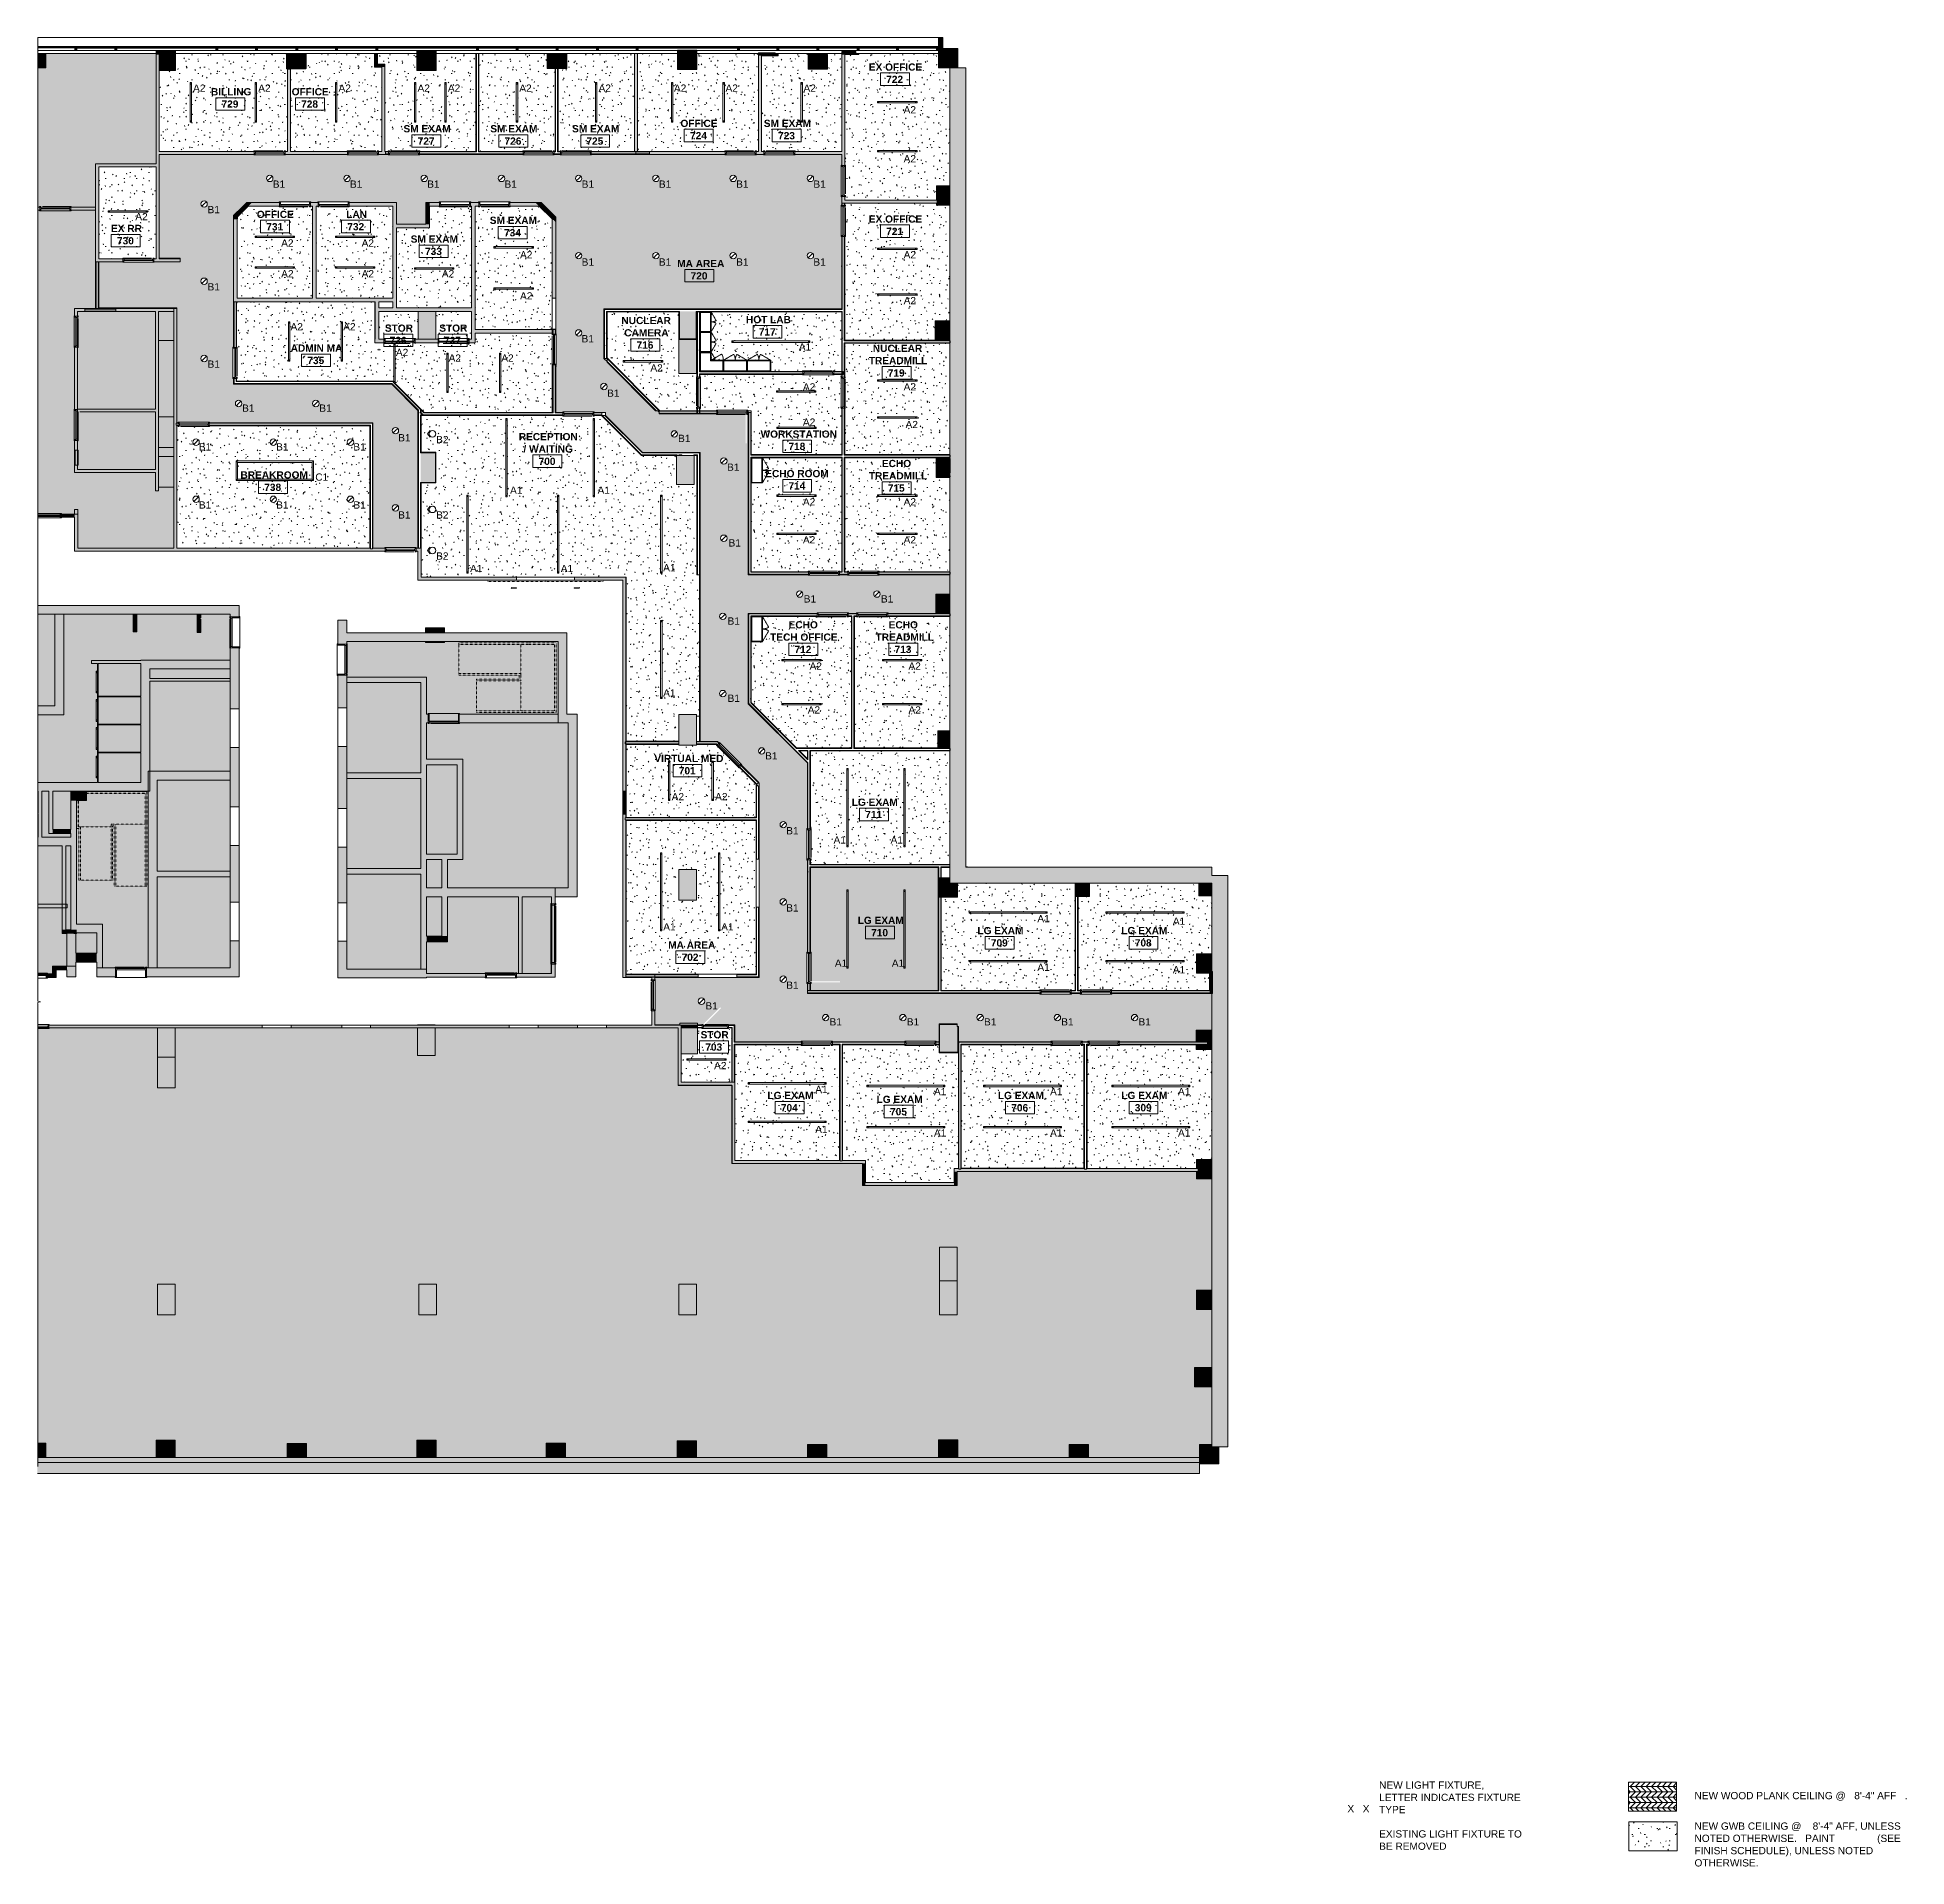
# Model space of a CAD drawing. Header units: inches. Extents: x 1083 to 3407, y -140 to 2134.
import ezdxf

# ---------------------------------------------------------------- set-up
doc = ezdxf.new("R2010")
doc.units = ezdxf.units.IN
doc.header["$MEASUREMENT"] = 0
for name, pattern in [('Dash', [0.25, 0.125, -0.125]), ('Dash 1_16_', [0.125, 0.0625, -0.0625]), ('Hidden', [0.28125, 0.1875, -0.09375]), ('Overhead 1_16_', [0.101562, 0.0625, -0.039062])]:
    doc.linetypes.add(name, pattern=pattern)
for name, color, linetype, lineweight in [('A-AREA-IDEN', 2, 'Continuous', 9), ('A-CLNG', 13, 'Continuous', 13), ('A-CLNG-PATT', 13, 'Continuous', 13), ('A-COLS', 52, 'Continuous', 13), ('A-DETL-GENF', 92, 'Continuous', 9), ('A-DETL-MEDM', 33, 'Continuous', 20), ('A-DETL-THIN', 151, 'Continuous', 9), ('A-DOOR', 31, 'Continuous', 13), ('A-GENM', 13, 'Continuous', 9), ('A-GLAZ-CURT', 52, 'Continuous', 13), ('A-GLAZ-CWMG', 51, 'Continuous', 13), ('A-WALL', 113, 'Continuous', 13), ('A-WALL-PATT', 111, 'Continuous', 13), ('E-LITE-EQPM', 33, 'Continuous', 9), ('E-LITE-EQPM-IDEN', 33, 'Continuous', 9), ('G-ANNO-TEXT', 231, 'Continuous', 9), ('I-WALL', 2, 'Continuous', 13), ('Q-CASE', 31, 'Continuous', 9), ('Q-CASE-HDLN', 31, 'Dash', 9), ('S-STRS-MBND', 31, 'Continuous', 13)]:
    doc.layers.add(name, color=color, linetype=linetype, lineweight=lineweight)
doc.styles.add('Arial', font='arial.ttf', dxfattribs={"height": 9})
doc.styles.add('Swis721 Lt BT', font='swissl.ttf', dxfattribs={"height": 9})
doc.styles.add('Swis721 Lt BT_B', font='', dxfattribs={"height": 9})
doc.styles.get('Swis721 Lt BT_B').set_extended_font_data('Swis721 Lt BT', bold=True)
pattern_1 = [(0, (0, 0), (30.72, 7.68), [1.267, -21.773, 1.267, -21.773, -122.88]), (0, (0, 0), (30.72, 7.68), [-46.08, 1.267, -44.813, 1.267, -21.773, -53.76]), (0, (0, 0), (30.72, 7.68), [-115.2, 1.267, -14.093, 1.267, -37.133]), (120, (11.52, 3.84), (-22.011075, 22.7643), [1.267, -21.773, 1.267, -21.773, -122.88]), (120, (11.52, 3.84), (-22.011075, 22.7643), [-46.08, 1.267, -44.813, 1.267, -21.773, -53.76]), (120, (11.52, 3.84), (-22.011075, 22.7643), [-115.2, 1.267, -14.093, 1.267, -37.133]), (240, (15.36, 19.2), (-8.708925, -30.4443), [1.267, -21.773, 1.267, -21.773, -122.88]), (240, (15.36, 19.2), (-8.708925, -30.4443), [-46.08, 1.267, -44.813, 1.267, -21.773, -53.76]), (240, (15.36, 19.2), (-8.708925, -30.4443), [-115.2, 1.267, -14.093, 1.267, -37.133])]

msp = doc.modelspace()

# ---------------------------------------------------------------- texts
at = {"layer": 'A-AREA-IDEN', "char_height": 9, "attachment_point": 1, "style": 'Swis721 Lt BT_B'}
for s, insert, width in [('EX OFFICE', (2116.6, 2101.5), 78.477), ('BILLING', (1298.9, 2070.8), 58.176), ('OFFICE', (1399.2, 2070.8), 54.843), ('722', (2138.2, 2086.2), 25.452), ('729', (1312.1, 2055.5), 25.452), ('728', (1411, 2055.5), 25.452), ('SM EXAM', (1538.2, 2024.8), 69.084), ('SM EXAM', (1646.1, 2024.8), 69.084), ('SM EXAM', (1747.8, 2024.8), 69.084), ('OFFICE', (1882.5, 2031.5), 54.843), ('SM EXAM', (1986.1, 2031.5), 69.084), ('727', (1555.9, 2009.5), 25.452), ('726', (1663.8, 2009.5), 25.452), ('725', (1765.6, 2009.5), 25.452), ('724', (1894.4, 2016.2), 25.452), ('723', (2003.8, 2016.2), 25.452), ('OFFICE', (1355.9, 1918.4), 54.843), ('LAN', (1467.1, 1918.4), 29.391), ('SM EXAM', (1645.5, 1911), 69.084), ('EX OFFICE', (2116.6, 1912.6), 78.477), ('EX RR', (1174.7, 1900.9), 44.238), ('730', (1182.1, 1885.6), 25.452), ('731', (1367.7, 1903.1), 25.452), ('732', (1468.4, 1903.1), 25.452), ('SM EXAM', (1547.2, 1887.7), 69.084), ('734', (1663.2, 1895.6), 25.452), ('721', (2138.2, 1897.3), 25.452), ('733', (1565, 1872.4), 25.452), ('MA AREA', (1878.4, 1857.3), 66.66), ('720', (1895.1, 1842), 25.452), ('STOR', (1515.1, 1777), 40.602), ('STOR', (1582.7, 1777), 40.602), ('NUCLEAR', (1809.1, 1786.5), 71.508), ('CAMERA', (1812.6, 1771.2), 63.327), ('HOT LAB', (1963.9, 1787.6), 64.842), ('717', (1979.8, 1772.3), 25.452), ('ADMIN MA', (1398, 1752.2), 76.356), ('736', (1521.1, 1761.7), 25.452), ('737', (1588.6, 1761.7), 25.452), ('716', (1827.9, 1755.9), 25.452), ('NUCLEAR', (2121.6, 1751.9), 71.508), ('735', (1418.7, 1736.9), 25.452), ('TREADMILL', (2116.6, 1736.7), 83.325), ('719', (2140.2, 1721.3), 25.452), ('RECEPTION', (1681.5, 1642.1), 86.052), ('/ WAITING', (1687.3, 1626.9), 72.114), ('WORKSTATION', (1982.1, 1645.3), 109.989), ('718', (2016.7, 1630), 25.452), ('700', (1706.2, 1611.5), 25.452), ('ECHO', (2132.9, 1608.8), 43.935), ('BREAKROOM', (1335.6, 1594.5), 97.869), ('ECHO ROOM', (1987.9, 1596.2), 96.051), ('714', (2016.7, 1580.9), 25.452), ('TREADMILL', (2116.6, 1593.5), 83.325), ('738', (1365.2, 1579.2), 25.452), ('715', (2140.2, 1578.2), 25.452), ('ECHO', (2016.9, 1408.3), 43.935), ('ECHO', (2141.3, 1408.3), 43.935), ('TECH OFFICE', (1993.9, 1393), 99.687), ('712', (2024.2, 1377.7), 25.452), ('TREADMILL', (2125, 1393), 83.325), ('713', (2148.6, 1377.7), 25.452), ('VIRTUAL MED', (1850, 1242.2), 99.687), ('701', (1880.4, 1226.9), 25.452), ('LG EXAM', (2095.4, 1187.8), 66.66), ('711', (2112.1, 1172.5), 25.452), ('LG EXAM', (2102.8, 1041), 66.66), ('710', (2119.5, 1025.7), 25.452), ('LG EXAM', (2251.6, 1028.3), 66.66), ('LG EXAM', (2430.5, 1028.3), 66.66), ('MA AREA', (1867.2, 1010.4), 66.66), ('709', (2268.3, 1013), 25.452), ('708', (2447.2, 1013), 25.452), ('702', (1883.9, 995.1), 25.452), ('STOR', (1907.5, 898.8), 40.602), ('703', (1913.4, 883.5), 25.452), ('LG EXAM', (1990.6, 823.4), 66.66), ('LG EXAM', (2126.3, 818.5), 66.66), ('LG EXAM', (2277, 823.4), 66.66), ('LG EXAM', (2430.5, 823.4), 66.66), ('704', (2007.3, 808.1), 25.452), ('705', (2143, 803.2), 25.452), ('706', (2293.7, 808.1), 25.452), ('309', (2447.2, 808.1), 25.452)]:
    msp.add_mtext(s, dxfattribs=dict(at, insert=insert, width=width))
at = {"layer": 'E-LITE-EQPM-IDEN', "char_height": 9, "attachment_point": 1, "style": 'Arial'}
for s, insert, width in [('A2', (1276.7, 2075.3), 18.786), ('A2', (1357.7, 2075.3), 18.786), ('A2', (1457.5, 2075.3), 18.786), ('A2', (1555.7, 2075.3), 18.786), ('A2', (1593.4, 2075.3), 18.786), ('A2', (1682.2, 2075.3), 18.786), ('A2', (1780.7, 2075.3), 18.786), ('A2', (1874.4, 2075.3), 18.786), ('A2', (1938.5, 2075.3), 18.786), ('A2', (2035.4, 2075.3), 18.786), ('A2', (2159.9, 2048.4), 18.786), ('A2', (2159.9, 1987.6), 18.786), ('B1', (1375.7, 1956), 18.786), ('B1', (1471.7, 1956), 18.786), ('B1', (1567.7, 1956), 18.786), ('B1', (1663.7, 1956), 18.786), ('B1', (1759.7, 1956), 18.786), ('B1', (1855.7, 1956), 18.786), ('B1', (1951.7, 1956), 18.786), ('B1', (2047.7, 1956), 18.786), ('A2', (1204.9, 1915.6), 18.786), ('B1', (1294.7, 1924.3), 18.786), ('A2', (1386.2, 1882.8), 18.786), ('A2', (1486.2, 1882.8), 18.786), ('A2', (1683.1, 1868.2), 18.786), ('B1', (1759.7, 1859.2), 18.786), ('B1', (1855.7, 1859.2), 18.786), ('B1', (1951.7, 1859.2), 18.786), ('B1', (2047.7, 1859.2), 18.786), ('A2', (2159.9, 1868.3), 18.786), ('A2', (1386.2, 1844.6), 18.786), ('A2', (1486.2, 1844.6), 18.786), ('A2', (1585.9, 1844.6), 18.786), ('B1', (1294.7, 1828.3), 18.786), ('A2', (1683.1, 1817.1), 18.786), ('A2', (2159.9, 1811.2), 18.786), ('A2', (1397.8, 1778.8), 18.786), ('A2', (1463.3, 1778.8), 18.786), ('A2', (1528.8, 1746.8), 18.786), ('B1', (1759.6, 1763.8), 18.786), ('A1', (2029.6, 1753.6), 18.786), ('B1', (1294.7, 1732.3), 18.786), ('A2', (1594.3, 1739.8), 18.786), ('A2', (1659.8, 1739.8), 18.786), ('A2', (1845.1, 1727.6), 18.786), ('B1', (1791.3, 1696.2), 18.786), ('A2', (2034.7, 1704), 18.786), ('A2', (2159.9, 1704), 18.786), ('B1', (1337.6, 1677.6), 18.786), ('B1', (1433.6, 1677.6), 18.786), ('A2', (2034.7, 1660.2), 18.786), ('A2', (2162.3, 1657.2), 18.786), ('B1', (1283.9, 1629.4), 18.786), ('B1', (1379.9, 1629.4), 18.786), ('B1', (1475.9, 1629.4), 18.786), ('B1', (1531.6, 1640.8), 18.786), ('B2', (1578.8, 1638.5), 18.786), ('B1', (1879.5, 1640), 18.786), ('B1', (1940.4, 1604.2), 18.786), ('C1', (1428.6, 1591.9), 19.695), ('B1', (1283.9, 1557.2), 18.786), ('B1', (1379.9, 1557.2), 18.786), ('B1', (1475.9, 1557.2), 18.786), ('A1', (1670.7, 1575.6), 18.786), ('A1', (1779.5, 1575.6), 18.786), ('A2', (2034.7, 1561.1), 18.786), ('A2', (2159.9, 1561.1), 18.786), ('B1', (1531.6, 1544.8), 18.786), ('B2', (1578.8, 1544.8), 18.786), ('A2', (2034.7, 1513.9), 18.786), ('A2', (2159.9, 1513.9), 18.786), ('B2', (1578.8, 1493.8), 18.786), ('B1', (1942.3, 1510.1), 18.786), ('A1', (1621, 1478.3), 18.786), ('A1', (1733.7, 1478.3), 18.786), ('A1', (1861, 1479.3), 18.786), ('B1', (2035.7, 1440.5), 18.786), ('B1', (2131.7, 1440.5), 18.786), ('B1', (1941.1, 1413), 18.786), ('A2', (2043, 1357), 18.786), ('A2', (2165.9, 1357), 18.786), ('A1', (1861, 1323.6), 18.786), ('B1', (1941.1, 1317), 18.786), ('A2', (2040.7, 1302.5), 18.786), ('A2', (2165.9, 1302.5), 18.786), ('B1', (1987.7, 1245.4), 18.786), ('A2', (1871.6, 1194.7), 18.786), ('A2', (1925.6, 1194.7), 18.786), ('B1', (2014, 1152.4), 18.786), ('A1', (2072.8, 1140.9), 18.786), ('A1', (2143.7, 1140.9), 18.786), ('B1', (2014, 1056.4), 18.786), ('A1', (1861.1, 1032.9), 18.786), ('A1', (1933.1, 1032.9), 18.786), ('A1', (2326.1, 1043.1), 18.786), ('A1', (2494.5, 1040), 18.786), ('A1', (2074.4, 987.8), 18.786), ('A1', (2145.2, 987.8), 18.786), ('A1', (2326.1, 982.7), 18.786), ('A1', (2494.5, 979.6), 18.786), ('B1', (2014, 960.4), 18.786), ('B1', (1913.5, 934.7), 18.786), ('B1', (2067.8, 914.8), 18.786), ('B1', (2163.8, 914.8), 18.786), ('B1', (2259.8, 914.8), 18.786), ('B1', (2355.8, 914.8), 18.786), ('B1', (2451.8, 914.8), 18.786), ('A2', (1924.3, 860.4), 18.786), ('A1', (2050, 830.9), 18.786), ('A1', (2197.6, 828.1), 18.786), ('A1', (2341.9, 828.1), 18.786), ('A1', (2500.9, 828.1), 18.786), ('A1', (2050, 781), 18.786), ('A1', (2197.6, 776.8), 18.786), ('A1', (2341.9, 776.8), 18.786), ('A1', (2500.9, 776.8), 18.786)]:
    msp.add_mtext(s, dxfattribs=dict(at, insert=insert, width=width))
at = {"layer": 'G-ANNO-TEXT', "color": 7, "char_height": 9, "attachment_point": 1, "style": 'Swis721 Lt BT'}
for s, insert, width in [('NEW LIGHT FIXTURE, ', (2750.9, -33.7), 153.015), ('NEW WOOD PLANK CEILING @   8\'-4" AFF   .', (3142.9, -46.8), 308.454), ('X', (2711.5, -63.1), 9.09), ('X', (2730.5, -63.1), 9.09), ('TYPE', (2750.9, -64.2), 35.754), ('LETTER INDICATES FIXTURE ', (2750.9, -49), 202.101), ('NEW GWB CEILING @    8\'-4" AFF, UNLESS ', (3142.9, -84.7), 301.485), ('EXISTING LIGHT FIXTURE TO ', (2750.9, -94.4), 205.131), ('BE REMOVED', (2750.9, -109.7), 96.657), ('NOTED OTHERWISE.   PAINT               (SEE ', (3142.9, -99.9), 300.879), ('FINISH SCHEDULE), UNLESS NOTED ', (3142.9, -115.2), 262.398), ('OTHERWISE.', (3142.9, -130.4), 90.294)]:
    msp.add_mtext(s, dxfattribs=dict(at, insert=insert, width=width))

# ---------------------------------------------------------------- blocks, each defined once
blk = doc.blocks.new('Door - Single - Solid Door-7733015-REFLECTED CEILING PLAN')
at = {"layer": 'A-DOOR'}
h = blk.add_hatch(color=250, dxfattribs=at)
h.paths.add_polyline_path([(23.6, 2.5), (23.6, 2.7), (22.1, 2.7), (22.1, 1.2), (21.6, 1.2), (21.6, -0.3), (22.1, -0.3), (22.1, -2.5), (23.6, -2.5), (23.6, -1.8), (23.2, -1.8), (23.2, 2), (23.6, 2), (23.6, 2.2)], flags=0)
h.paths.add_polyline_path([(-13.6, 1.2), (-14.1, 1.2), (-14.1, 2), (-15.3, 2), (-15.3, -1.8), (-15.6, -1.8), (-15.6, -2.5), (-14.1, -2.5), (-14.1, -0.3), (-13.6, -0.3)], flags=0)
at = {"layer": 'A-DOOR', "color": 8, "lineweight": 20}
for p, q in [((-14.1, 2), (-14.1, 1.2)), ((-14.1, 1.2), (-13.6, 1.2)), ((-13.6, 1.2), (-13.6, -0.3)), ((21.6, -0.3), (21.6, 1.2)), ((21.6, 1.2), (22.1, 1.2)), ((22.1, 1.2), (22.1, 2.7)), ((22.1, 2.7), (23.6, 2.7)), ((23.6, 2.7), (23.6, 2)), ((-15.6, -2.5), (-15.6, -1.8)), ((-14.1, -2.5), (-15.6, -2.5)), ((-13.6, -0.3), (-14.1, -0.3)), ((-14.1, -0.3), (-14.1, -2.5)), ((22.1, -0.3), (21.6, -0.3)), ((22.1, -2.5), (22.1, -0.3)), ((23.6, -2.5), (22.1, -2.5)), ((23.6, -1.8), (23.6, -2.5))]:
    blk.add_line(p, q, dxfattribs=at)
at = {"layer": 'A-DOOR', "lineweight": 9}
for p, q in [((-13.6, 1.2), (21.6, 1.2)), ((-12.1, 2.7), (22.1, 2.7)), ((-14.1, -2.5), (22.1, -2.5)), ((-13.6, -0.3), (21.6, -0.3))]:
    blk.add_line(p, q, dxfattribs=at)
blk = doc.blocks.new('Door - Single - Solid Door-V1-REFLECTED CEILING PLAN')
at = {"layer": 'A-DOOR'}
h = blk.add_hatch(color=250, dxfattribs=at)
h.paths.add_polyline_path([(23.2, -2.5), (23.6, -2.5), (23.6, -1.8), (23.2, -1.8), (23.2, 2), (23.6, 2), (23.6, 2.7), (22.1, 2.7), (22.1, 1.2), (21.6, 1.2), (21.6, -0.3), (22.1, -0.3), (22.1, -2.5)], flags=0)
h.paths.add_polyline_path([(-15.6, -2.5), (-14.1, -2.5), (-14.1, -0.3), (-13.6, -0.3), (-13.6, 1.2), (-14.1, 1.2), (-14.1, 2.7), (-15.6, 2.7), (-15.6, 2), (-15.3, 2), (-15.3, -1.8), (-15.6, -1.8), (-15.6, -2.3)], flags=0)
at = {"layer": 'A-DOOR', "color": 8, "lineweight": 20}
for p, q in [((-15.6, 2), (-15.6, 2.7)), ((-15.6, 2.7), (-14.1, 2.7)), ((-14.1, 2.7), (-14.1, 1.2)), ((-14.1, 1.2), (-13.6, 1.2)), ((-13.6, 1.2), (-13.6, -0.3)), ((21.6, -0.3), (21.6, 1.2)), ((21.6, 1.2), (22.1, 1.2)), ((22.1, 1.2), (22.1, 2.7)), ((22.1, 2.7), (23.6, 2.7)), ((23.6, 2.7), (23.6, 2)), ((-15.6, -2.5), (-15.6, -1.8)), ((-14.1, -2.5), (-15.6, -2.5)), ((-13.6, -0.3), (-14.1, -0.3)), ((-14.1, -0.3), (-14.1, -2.5)), ((22.1, -0.3), (21.6, -0.3)), ((22.1, -2.5), (22.1, -0.3)), ((23.6, -2.5), (22.1, -2.5)), ((23.6, -1.8), (23.6, -2.5))]:
    blk.add_line(p, q, dxfattribs=at)
at = {"layer": 'A-DOOR', "lineweight": 9}
for p, q in [((-14.1, 2.7), (-14, 2.7)), ((-13.6, 1.2), (21.6, 1.2)), ((-12.1, 2.7), (22.1, 2.7)), ((-14.1, -2.5), (22.1, -2.5)), ((-13.6, -0.3), (21.6, -0.3))]:
    blk.add_line(p, q, dxfattribs=at)
blk = doc.blocks.new('Door - Single - Solid Door-7732912-REFLECTED CEILING PLAN')
at = {"layer": 'A-DOOR'}
h = blk.add_hatch(color=250, dxfattribs=at)
h.paths.add_polyline_path([(-15.6, 2.5), (-15.6, 1.8), (-15.3, 1.8), (-15.3, -2), (-15.6, -2), (-15.6, -2.7), (-14.1, -2.7), (-14.1, -1.2), (-13.6, -1.2), (-13.6, 0.3), (-14.1, 0.3), (-14.1, 2.5), (-15.3, 2.5)], flags=0)
h.paths.add_polyline_path([(22.1, 2.5), (22.1, 0.3), (21.6, 0.3), (21.6, -1.2), (22.1, -1.2), (22.1, -2.7), (23.6, -2.7), (23.6, -2), (23.2, -2), (23.2, 1.8), (23.6, 1.8), (23.6, 2.5), (23.2, 2.5)], flags=0)
at = {"layer": 'A-DOOR', "color": 8, "lineweight": 20}
for p, q in [((-14.1, 2.5), (-15.6, 2.5)), ((-15.6, 2.5), (-15.6, 1.8)), ((-14.1, 0.3), (-14.1, 2.5)), ((-13.6, 0.3), (-14.1, 0.3)), ((-13.6, -1.2), (-13.6, 0.3)), ((21.6, 0.3), (21.6, -1.2)), ((22.1, 0.3), (21.6, 0.3)), ((22.1, 2.5), (22.1, 0.3)), ((23.6, 2.5), (22.1, 2.5)), ((23.6, 1.8), (23.6, 2.5)), ((-15.6, -2), (-15.6, -2.7)), ((-15.6, -2.7), (-14.1, -2.7)), ((-14.1, -1.2), (-13.6, -1.2)), ((-14.1, -2.7), (-14.1, -1.2)), ((21.6, -1.2), (22.1, -1.2)), ((22.1, -1.2), (22.1, -2.7)), ((22.1, -2.7), (23.6, -2.7)), ((23.6, -2.7), (23.6, -2))]:
    blk.add_line(p, q, dxfattribs=at)
at = {"layer": 'A-DOOR', "lineweight": 9}
for p, q in [((-14.1, 2.5), (22.1, 2.5)), ((-13.6, 0.3), (21.6, 0.3)), ((-14.1, -2.7), (-14, -2.7)), ((-13.6, -1.2), (21.6, -1.2)), ((-12.1, -2.7), (22.1, -2.7))]:
    blk.add_line(p, q, dxfattribs=at)
blk = doc.blocks.new('Door - Single - Solid Door-7732936-REFLECTED CEILING PLAN')
at = {"layer": 'A-DOOR'}
h = blk.add_hatch(color=250, dxfattribs=at)
h.paths.add_polyline_path([(23.2, -2.5), (23.6, -2.5), (23.6, -1.8), (23.2, -1.8), (23.2, 2), (23.6, 2), (23.6, 2.7), (22.1, 2.7), (22.1, 1.2), (21.6, 1.2), (21.6, -0.3), (22.1, -0.3), (22.1, -2.5)], flags=0)
h.paths.add_polyline_path([(-15.6, -2.5), (-14.1, -2.5), (-14.1, -0.3), (-13.6, -0.3), (-13.6, 1.2), (-14.1, 1.2), (-14.1, 2.7), (-15.6, 2.7), (-15.6, 2), (-15.3, 2), (-15.3, -1.8), (-15.6, -1.8), (-15.6, -2.3)], flags=0)
at = {"layer": 'A-DOOR', "color": 8, "lineweight": 20}
for p, q in [((-15.6, 2), (-15.6, 2.7)), ((-15.6, 2.7), (-14.1, 2.7)), ((-14.1, 2.7), (-14.1, 1.2)), ((-14.1, 1.2), (-13.6, 1.2)), ((-13.6, 1.2), (-13.6, -0.3)), ((21.6, -0.3), (21.6, 1.2)), ((21.6, 1.2), (22.1, 1.2)), ((22.1, 1.2), (22.1, 2.7)), ((22.1, 2.7), (23.6, 2.7)), ((23.6, 2.7), (23.6, 2)), ((-15.6, -2.5), (-15.6, -1.8)), ((-14.1, -2.5), (-15.6, -2.5)), ((-13.6, -0.3), (-14.1, -0.3)), ((-14.1, -0.3), (-14.1, -2.5)), ((22.1, -0.3), (21.6, -0.3)), ((22.1, -2.5), (22.1, -0.3)), ((23.6, -2.5), (22.1, -2.5)), ((23.6, -1.8), (23.6, -2.5))]:
    blk.add_line(p, q, dxfattribs=at)
at = {"layer": 'A-DOOR', "lineweight": 9}
for p, q in [((-14.1, 2.7), (-14, 2.7)), ((-13.6, 1.2), (21.6, 1.2)), ((-12.1, 2.7), (22.1, 2.7)), ((-14.1, -2.5), (22.1, -2.5)), ((-13.6, -0.3), (21.6, -0.3))]:
    blk.add_line(p, q, dxfattribs=at)
blk = doc.blocks.new('Door - Single - Solid Door-7669184-REFLECTED CEILING PLAN')
at = {"layer": 'A-DOOR'}
h = blk.add_hatch(color=250, dxfattribs=at)
h.paths.add_polyline_path([(-15.6, -3.2), (-14.1, -3.2), (-14.1, -1.7), (-13.6, -1.7), (-13.6, -0.2), (-14.1, -0.2), (-14.1, 3), (-15.6, 3), (-15.6, 2.2), (-15.3, 2.2), (-15.3, -2.4), (-15.6, -2.4)], flags=0)
h.paths.add_polyline_path([(22.1, -3.2), (23.6, -3.2), (23.6, -2.4), (23.2, -2.4), (23.2, 2.2), (23.6, 2.2), (23.6, 3), (22.1, 3), (22.1, -0.2), (21.6, -0.2), (21.6, -1.7), (22.1, -1.7), (22.1, -2.4)], flags=0)
at = {"layer": 'A-DOOR', "color": 8, "lineweight": 20}
for p, q in [((-14.1, 3), (-15.6, 3)), ((-15.6, 3), (-15.6, 2.2)), ((-14.1, -0.2), (-14.1, 3)), ((22.1, 3), (22.1, -0.2)), ((23.6, 3), (22.1, 3)), ((23.6, 2.2), (23.6, 3)), ((-15.6, -2.4), (-15.6, -3.2)), ((-13.6, -0.2), (-14.1, -0.2)), ((-14.1, -1.7), (-13.6, -1.7)), ((-14.1, -3.2), (-14.1, -1.7)), ((-13.6, -1.7), (-13.6, -0.2)), ((21.6, -0.2), (21.6, -1.7)), ((22.1, -0.2), (21.6, -0.2)), ((21.6, -1.7), (22.1, -1.7)), ((22.1, -1.7), (22.1, -3.2)), ((22.1, -3.2), (23.6, -3.2)), ((23.6, -3.2), (23.6, -2.4))]:
    blk.add_line(p, q, dxfattribs=at)
at = {"layer": 'A-DOOR', "lineweight": 9}
for p, q in [((-14.1, 3), (22.1, 3)), ((-13.6, -0.2), (21.6, -0.2)), ((-13.6, -1.7), (21.6, -1.7)), ((-9, -3.2), (22.1, -3.2))]:
    blk.add_line(p, q, dxfattribs=at)
blk = doc.blocks.new('Door - Single - Solid Door-7669203-REFLECTED CEILING PLAN')
at = {"layer": 'A-DOOR'}
h = blk.add_hatch(color=250, dxfattribs=at)
h.paths.add_polyline_path([(-14.1, 3.2), (-15.6, 3.2), (-15.6, 2.4), (-15.3, 2.4), (-15.3, -2.2), (-15.6, -2.2), (-15.6, -3), (-14.1, -3), (-14.1, 0.2), (-13.6, 0.2), (-13.6, 1.7), (-14.1, 1.7), (-14.1, 2.4)], flags=0)
h.paths.add_polyline_path([(23.6, 3.2), (22.1, 3.2), (22.1, 1.7), (21.6, 1.7), (21.6, 0.2), (22.1, 0.2), (22.1, -3), (23.6, -3), (23.6, -2.2), (23.2, -2.2), (23.2, 2.4), (23.6, 2.4), (23.6, 2.7)], flags=0)
at = {"layer": 'A-DOOR', "color": 8, "lineweight": 20}
for p, q in [((-15.6, 2.4), (-15.6, 3.2)), ((-14.1, 3.2), (-14.1, 1.7)), ((-14.1, 1.7), (-13.6, 1.7)), ((-13.6, 0.2), (-14.1, 0.2)), ((-14.1, 0.2), (-14.1, -3)), ((-13.6, 1.7), (-13.6, 0.2)), ((21.6, 0.2), (21.6, 1.7)), ((21.6, 1.7), (22.1, 1.7)), ((22.1, 0.2), (21.6, 0.2)), ((22.1, 1.7), (22.1, 3.2)), ((22.1, 3.2), (23.6, 3.2)), ((22.1, -3), (22.1, 0.2)), ((23.6, 3.2), (23.6, 2.4)), ((-15.6, -3), (-15.6, -2.2)), ((-14.1, -3), (-15.6, -3)), ((23.6, -3), (22.1, -3)), ((23.6, -2.2), (23.6, -3))]:
    blk.add_line(p, q, dxfattribs=at)
at = {"layer": 'A-DOOR', "lineweight": 9}
for p, q in [((-13.6, 1.7), (21.6, 1.7)), ((-13.6, 0.2), (21.6, 0.2)), ((-9, 3.2), (22.1, 3.2)), ((-14.1, -3), (22.1, -3))]:
    blk.add_line(p, q, dxfattribs=at)
blk = doc.blocks.new('Door - Single - Solid Door-7355448-REFLECTED CEILING PLAN')
at = {"layer": 'A-DOOR'}
h = blk.add_hatch(color=250, dxfattribs=at)
h.paths.add_polyline_path([(23.6, 2), (23.6, 2.5), (22.1, 2.5), (22.1, 0.3), (21.6, 0.3), (21.6, -1.2), (22.1, -1.2), (22.1, -2.7), (23.6, -2.7), (23.6, -2), (23.2, -2), (23.2, 1.8), (23.6, 1.8)], flags=0)
h.paths.add_polyline_path([(-13.6, 0.3), (-14.1, 0.3), (-14.1, 2.5), (-15.6, 2.5), (-15.6, 1.8), (-15.3, 1.8), (-15.3, -2), (-15.6, -2), (-15.6, -2.7), (-14.1, -2.7), (-14.1, -1.2), (-13.6, -1.2), (-13.6, -0.4)], flags=0)
at = {"layer": 'A-DOOR', "color": 8, "lineweight": 20}
for p, q in [((-14.1, 2.5), (-15.6, 2.5)), ((-15.6, 2.5), (-15.6, 1.8)), ((-14.1, 0.3), (-14.1, 2.5)), ((-13.6, 0.3), (-14.1, 0.3)), ((-13.6, -1.2), (-13.6, 0.3)), ((21.6, 0.3), (21.6, -1.2)), ((22.1, 0.3), (21.6, 0.3)), ((22.1, 2.5), (22.1, 0.3)), ((23.6, 2.5), (22.1, 2.5)), ((23.6, 1.8), (23.6, 2.5)), ((-15.6, -2), (-15.6, -2.7)), ((-15.6, -2.7), (-14.1, -2.7)), ((-14.1, -1.2), (-13.6, -1.2)), ((-14.1, -2.7), (-14.1, -1.2)), ((21.6, -1.2), (22.1, -1.2)), ((22.1, -1.2), (22.1, -2.7)), ((22.1, -2.7), (23.6, -2.7)), ((23.6, -2.7), (23.6, -2))]:
    blk.add_line(p, q, dxfattribs=at)
at = {"layer": 'A-DOOR', "lineweight": 9}
for p, q in [((-14.1, 2.5), (22.1, 2.5)), ((-13.6, 0.3), (21.6, 0.3)), ((-14.1, -2.7), (-14, -2.7)), ((-13.6, -1.2), (21.6, -1.2)), ((-12.6, -2.7), (22.1, -2.7))]:
    blk.add_line(p, q, dxfattribs=at)
blk = doc.blocks.new('Door - Single - Full Lite-7186205-REFLECTED CEILING PLAN')
at = {"layer": 'A-DOOR'}
blk.add_hatch(color=250, dxfattribs=at).paths.add_polyline_path([(22.1, -2.7), (23.6, -2.7), (23.6, -2), (23.2, -2), (23.2, 1.8), (23.6, 1.8), (23.6, 2.5), (22.1, 2.5), (22.1, 0.3), (21.6, 0.3), (21.6, -1.2), (22.1, -1.2), (22.1, -2)], flags=0)
at = {"layer": 'A-DOOR', "lineweight": 9}
for p, q in [((9.3, 2.5), (22.1, 2.5)), ((9.3, 0.3), (21.6, 0.3)), ((9.3, -1.2), (21.6, -1.2)), ((9.3, -2.7), (22.1, -2.7))]:
    blk.add_line(p, q, dxfattribs=at)
at = {"layer": 'A-DOOR', "color": 8, "lineweight": 20}
for p, q in [((21.6, 0.3), (21.6, -1.2)), ((22.1, 0.3), (21.6, 0.3)), ((22.1, 2.5), (22.1, 0.3)), ((23.6, 2.5), (22.1, 2.5)), ((23.6, 1.8), (23.6, 2.5)), ((21.6, -1.2), (22.1, -1.2)), ((22.1, -1.2), (22.1, -2.7)), ((22.1, -2.7), (23.6, -2.7)), ((23.6, -2.7), (23.6, -2))]:
    blk.add_line(p, q, dxfattribs=at)
blk = doc.blocks.new('Rectangular Column - 18_ x 24_-7140225-REFLECTED CEILING PLAN')
at = {"layer": 'A-COLS', "lineweight": 9}
blk.add_hatch(color=7, dxfattribs=at).paths.add_polyline_path([(-2.8, 9), (-12, 9), (-12, -9), (12, -9), (12, 9)], flags=0)
at = {"layer": 'A-COLS', "color": 8, "lineweight": 20}
for p, q in [((-12, 9), (12, 9)), ((-12, -9), (-12, 9)), ((12, 9), (12, -9)), ((12, -9), (-12, -9))]:
    blk.add_line(p, q, dxfattribs=at)
blk = doc.blocks.new('Rectangular Column - 18_ x 24_-V2-REFLECTED CEILING PLAN')
at = {"layer": 'A-COLS', "lineweight": 9}
blk.add_hatch(color=7, dxfattribs=at).paths.add_polyline_path([(-2.2, 9), (-12, 9), (-12, -9), (-2.2, -9), (-2.2, -4.4)], flags=0)
at = {"layer": 'A-COLS', "color": 8, "lineweight": 20}
for p, q in [((-12, 9), (-2.2, 9)), ((-12, -9), (-12, 9)), ((-2.2, -9), (-12, -9))]:
    blk.add_line(p, q, dxfattribs=at)
blk = doc.blocks.new('System Panel - Glazed-7148732-REFLECTED CEILING PLAN')
at = {"layer": 'A-GLAZ-CURT', "lineweight": 9}
blk.add_hatch(color=7, dxfattribs=at).paths.add_polyline_path([(23.4, 0.8), (23.4, 1.8), (-22.5, 1.8), (-22.5, 0.8)], flags=0)
at = {"layer": 'A-GLAZ-CURT', "color": 8, "lineweight": 20}
for p, q in [((-22.5, 1.8), (23.4, 1.8)), ((23.4, 0.8), (-22.5, 0.8)), ((23.4, 1.8), (23.4, 0.8))]:
    blk.add_line(p, q, dxfattribs=at)
blk = doc.blocks.new('System Panel - Glazed-7148733-REFLECTED CEILING PLAN')
at = {"layer": 'A-GLAZ-CURT', "lineweight": 9}
blk.add_hatch(color=7, dxfattribs=at).paths.add_polyline_path([(23.75, 0.75), (23.75, 1.75), (-23.75, 1.75), (-23.75, 0.75)], flags=0)
at = {"layer": 'A-GLAZ-CURT', "color": 8, "lineweight": 20}
for p, q in [((-23.75, 0.75), (-23.75, 1.75)), ((-23.75, 1.75), (23.75, 1.75)), ((23.75, 0.75), (-23.75, 0.75)), ((23.75, 1.75), (23.75, 0.75))]:
    blk.add_line(p, q, dxfattribs=at)
blk = doc.blocks.new('System Panel - Glazed-7148731-REFLECTED CEILING PLAN')
at = {"layer": 'A-GLAZ-CURT', "lineweight": 9}
blk.add_hatch(color=7, dxfattribs=at).paths.add_polyline_path([(11.3, 0.7), (61.5, 0.7), (61.5, 1.8), (-61.5, 1.8), (-61.5, 0.7), (-8.9, 0.7)], flags=0)
at = {"layer": 'A-GLAZ-CURT', "color": 8, "lineweight": 20}
for p, q in [((-61.5, 0.7), (-61.5, 1.8)), ((-61.5, 1.8), (61.5, 1.8)), ((61.5, 0.7), (-61.5, 0.7)), ((61.5, 1.8), (61.5, 0.7))]:
    blk.add_line(p, q, dxfattribs=at)
blk = doc.blocks.new('System Panel - Glazed-V3-REFLECTED CEILING PLAN')
at = {"layer": 'A-GLAZ-CURT', "lineweight": 9}
blk.add_hatch(color=7, dxfattribs=at).paths.add_polyline_path([(-23.375, 0.75), (23.375, 0.75), (23.375, 1.75), (-23.375, 1.75)], flags=0)
at = {"layer": 'A-GLAZ-CURT', "color": 8, "lineweight": 20}
for p, q in [((-23.375, 0.75), (-23.375, 1.75)), ((-23.375, 1.75), (23.375, 1.75)), ((23.375, 0.75), (-23.375, 0.75)), ((23.375, 1.75), (23.375, 0.75))]:
    blk.add_line(p, q, dxfattribs=at)
blk = doc.blocks.new('System Panel - Glazed-7148729-REFLECTED CEILING PLAN')
at = {"layer": 'A-GLAZ-CURT', "lineweight": 9}
blk.add_hatch(color=7, dxfattribs=at).paths.add_polyline_path([(-23.5, 0.75), (23.5, 0.75), (23.5, 1.75), (-23.5, 1.75)], flags=0)
at = {"layer": 'A-GLAZ-CURT', "color": 8, "lineweight": 20}
for p, q in [((-23.5, 0.75), (-23.5, 1.75)), ((-23.5, 1.75), (23.5, 1.75)), ((23.5, 0.75), (-23.5, 0.75)), ((23.5, 1.75), (23.5, 0.75))]:
    blk.add_line(p, q, dxfattribs=at)
blk = doc.blocks.new('System Panel - Glazed-7148734-REFLECTED CEILING PLAN')
at = {"layer": 'A-GLAZ-CURT', "lineweight": 9}
blk.add_hatch(color=7, dxfattribs=at).paths.add_polyline_path([(11.2, 0.7), (61.2, 0.7), (61.2, 1.8), (-61.3, 1.8), (-61.3, 0.7), (3.6, 0.7)], flags=0)
at = {"layer": 'A-GLAZ-CURT', "color": 8, "lineweight": 20}
for p, q in [((-61.3, 0.7), (-61.3, 1.8)), ((-61.3, 1.8), (61.2, 1.8)), ((61.2, 0.7), (-61.3, 0.7)), ((61.2, 1.8), (61.2, 0.7))]:
    blk.add_line(p, q, dxfattribs=at)
blk = doc.blocks.new('System Panel - Glazed-7148728-REFLECTED CEILING PLAN')
at = {"layer": 'A-GLAZ-CURT', "lineweight": 9}
blk.add_hatch(color=7, dxfattribs=at).paths.add_polyline_path([(23.625, 0.75), (23.625, 1.75), (-23.625, 1.75), (-23.625, 0.75)], flags=0)
at = {"layer": 'A-GLAZ-CURT', "color": 8, "lineweight": 20}
for p, q in [((-23.625, 0.75), (-23.625, 1.75)), ((-23.625, 1.75), (23.625, 1.75)), ((23.625, 0.75), (-23.625, 0.75)), ((23.625, 1.75), (23.625, 0.75))]:
    blk.add_line(p, q, dxfattribs=at)
blk = doc.blocks.new('System Panel - Glazed-7148730-REFLECTED CEILING PLAN')
at = {"layer": 'A-GLAZ-CURT', "lineweight": 9}
blk.add_hatch(color=7, dxfattribs=at).paths.add_polyline_path([(61.6, 0.7), (61.6, 1.8), (-61.6, 1.8), (-61.6, 0.7), (11.1, 0.7)], flags=0)
at = {"layer": 'A-GLAZ-CURT', "color": 8, "lineweight": 20}
for p, q in [((-61.6, 0.7), (-61.6, 1.8)), ((-61.6, 1.8), (61.6, 1.8)), ((61.6, 0.7), (-61.6, 0.7)), ((61.6, 1.8), (61.6, 0.7))]:
    blk.add_line(p, q, dxfattribs=at)
blk = doc.blocks.new('System Panel - Glazed-7148735-REFLECTED CEILING PLAN')
at = {"layer": 'A-GLAZ-CURT', "lineweight": 9}
blk.add_hatch(color=7, dxfattribs=at).paths.add_polyline_path([(23.2, 0.7), (23.2, 1.7), (-23.3, 1.7), (-23.3, 0.7), (7.9, 0.7)], flags=0)
at = {"layer": 'A-GLAZ-CURT', "color": 8, "lineweight": 20}
for p, q in [((-23.3, 0.7), (-23.3, 1.7)), ((-23.3, 1.7), (23.2, 1.7)), ((23.2, 0.7), (-23.3, 0.7)), ((23.2, 1.7), (23.2, 0.7))]:
    blk.add_line(p, q, dxfattribs=at)
blk = doc.blocks.new('Rectangular Mullion - 2_5_ x 5_ rectangular-7148711-REFLECTED CEILING PLAN')
at = {"layer": 'A-GLAZ-CWMG', "lineweight": 9}
for p, q in [((2153.6, 2122.4), (2200.8, 2122.4)), ((2153.6, 2117.4), (2200.8, 2117.4))]:
    blk.add_line(p, q, dxfattribs=at)
blk = doc.blocks.new('Rectangular Mullion - 2_5_ x 5_ rectangular-7148737-REFLECTED CEILING PLAN')
at = {"layer": 'A-GLAZ-CWMG', "lineweight": 9}
blk.add_hatch(color=7, dxfattribs=at).paths.add_polyline_path([(-2.5, 2.5), (0, 2.5), (0, -2.5), (-2.5, -2.5), (-2.5, 0)], flags=0)
at = {"layer": 'A-GLAZ-CWMG', "color": 8, "lineweight": 20}
for p, q in [((0, 2.5), (-2.5, 2.5)), ((-2.5, 2.5), (-2.5, -2.5)), ((0, -2.5), (0, 2.5)), ((-2.5, -2.5), (0, -2.5))]:
    blk.add_line(p, q, dxfattribs=at)
blk = doc.blocks.new('Rectangular Mullion - 2_5_ x 5_ rectangular-7148713-REFLECTED CEILING PLAN')
at = {"layer": 'A-GLAZ-CWMG', "lineweight": 9}
blk.add_hatch(color=7, dxfattribs=at).paths.add_polyline_path([(1.25, 2.5), (1.25, -2.5), (-1.25, -2.5), (-1.25, 2.5)], flags=0)
at = {"layer": 'A-GLAZ-CWMG', "color": 8, "lineweight": 20}
for p, q in [((1.25, 2.5), (-1.25, 2.5)), ((-1.25, 2.5), (-1.25, -2.5)), ((1.25, -2.5), (1.25, 2.5)), ((-1.25, -2.5), (1.25, -2.5))]:
    blk.add_line(p, q, dxfattribs=at)
blk = doc.blocks.new('Rectangular Mullion - 2_5_ x 5_ rectangular-7148724-REFLECTED CEILING PLAN')
at = {"layer": 'A-GLAZ-CWMG', "lineweight": 9}
for p, q in [((1083.7, 2122.4), (1129.6, 2122.4)), ((1083.7, 2117.4), (1129.6, 2117.4))]:
    blk.add_line(p, q, dxfattribs=at)
blk = doc.blocks.new('Rectangular Mullion - 2_5_ x 5_ rectangular-7148725-REFLECTED CEILING PLAN')
at = {"layer": 'A-GLAZ-CWMG', "lineweight": 9}
for p, q in [((1132.1, 2122.4), (1179.6, 2122.4)), ((1132.1, 2117.4), (1179.6, 2117.4))]:
    blk.add_line(p, q, dxfattribs=at)
blk = doc.blocks.new('Rectangular Mullion - 2_5_ x 5_ rectangular-7148723-REFLECTED CEILING PLAN')
at = {"layer": 'A-GLAZ-CWMG', "lineweight": 9}
for p, q in [((1182.1, 2122.4), (1305.1, 2122.4)), ((1182.1, 2117.4), (1305.1, 2117.4))]:
    blk.add_line(p, q, dxfattribs=at)
blk = doc.blocks.new('Rectangular Mullion - 2_5_ x 5_ rectangular-V4-REFLECTED CEILING PLAN')
at = {"layer": 'A-GLAZ-CWMG', "lineweight": 9}
for p, q in [((1307.6, 2122.4), (1354.3, 2122.4)), ((1307.6, 2117.4), (1354.3, 2117.4))]:
    blk.add_line(p, q, dxfattribs=at)
blk = doc.blocks.new('Rectangular Mullion - 2_5_ x 5_ rectangular-7148721-REFLECTED CEILING PLAN')
at = {"layer": 'A-GLAZ-CWMG', "lineweight": 9}
for p, q in [((1406.8, 2122.4), (1453.8, 2122.4)), ((1406.8, 2117.4), (1453.8, 2117.4))]:
    blk.add_line(p, q, dxfattribs=at)
blk = doc.blocks.new('Rectangular Mullion - 2_5_ x 5_ rectangular-7148726-REFLECTED CEILING PLAN')
at = {"layer": 'A-GLAZ-CWMG', "lineweight": 9}
for p, q in [((1506.3, 2122.4), (1628.8, 2122.4)), ((1506.3, 2117.4), (1628.8, 2117.4))]:
    blk.add_line(p, q, dxfattribs=at)
blk = doc.blocks.new('Rectangular Mullion - 2_5_ x 5_ rectangular-7148722-REFLECTED CEILING PLAN')
at = {"layer": 'A-GLAZ-CWMG', "lineweight": 9}
for p, q in [((1830.1, 2122.4), (1953.3, 2122.4)), ((1830.1, 2117.4), (1878.8, 2117.4)), ((1902.8, 2117.4), (1953.3, 2117.4))]:
    blk.add_line(p, q, dxfattribs=at)
blk = doc.blocks.new('Rectangular Mullion - 2_5_ x 5_ rectangular-7148727-REFLECTED CEILING PLAN')
at = {"layer": 'A-GLAZ-CWMG', "lineweight": 9}
for p, q in [((1955.8, 2122.4), (2002.3, 2122.4)), ((1955.8, 2117.4), (2002.3, 2117.4))]:
    blk.add_line(p, q, dxfattribs=at)
blk = doc.blocks.new('Door - Single - Solid Door-7733027-REFLECTED CEILING PLAN')
at = {"layer": 'A-DOOR'}
blk.add_hatch(color=250, dxfattribs=at).paths.add_polyline_path([(23.6, -2.7), (23.6, -2), (23.2, -2), (23.2, 1.8), (23.6, 1.8), (23.6, 2.5), (22.1, 2.5), (22.1, 0.3), (21.6, 0.3), (21.6, -1.2), (22.1, -1.2), (22.1, -2.7), (23.2, -2.7)], flags=0)
at = {"layer": 'A-DOOR', "lineweight": 9}
for p, q in [((-5.7, 2.5), (22.1, 2.5)), ((-5.7, 0.3), (21.6, 0.3)), ((-5.7, -1.2), (21.6, -1.2)), ((-5.7, -2.7), (22.1, -2.7))]:
    blk.add_line(p, q, dxfattribs=at)
at = {"layer": 'A-DOOR', "color": 8, "lineweight": 20}
for p, q in [((21.6, 0.3), (21.6, -1.2)), ((22.1, 0.3), (21.6, 0.3)), ((22.1, 2.5), (22.1, 0.3)), ((23.6, 2.5), (22.1, 2.5)), ((23.6, 1.8), (23.6, 2.5)), ((21.6, -1.2), (22.1, -1.2)), ((22.1, -1.2), (22.1, -2.7)), ((22.1, -2.7), (23.6, -2.7)), ((23.6, -2.7), (23.6, -2))]:
    blk.add_line(p, q, dxfattribs=at)
blk = doc.blocks.new('Door - Single - Solid Door-7174106-REFLECTED CEILING PLAN')
at = {"layer": 'A-DOOR'}
h = blk.add_hatch(color=250, dxfattribs=at)
h.paths.add_polyline_path([(-15.6, -6.3), (-14.1, -6.3), (-14.1, -4.8), (-13.6, -4.8), (-13.6, -3.3), (-14.1, -3.3), (-14.1, 6.2), (-15.6, 6.2), (-15.6, 5.4), (-15.3, 5.4), (-15.3, -5.6), (-15.6, -5.6)], flags=0)
h.paths.add_polyline_path([(21.6, -3.3), (21.6, -4.8), (22.1, -4.8), (22.1, -6.3), (23.6, -6.3), (23.6, -5.6), (23.2, -5.6), (23.2, 5.4), (23.6, 5.4), (23.6, 6.2), (22.1, 6.2), (22.1, -3.3)], flags=0)
at = {"layer": 'A-DOOR', "color": 8, "lineweight": 20}
for p, q in [((-14.1, 6.2), (-15.6, 6.2)), ((-15.6, 6.2), (-15.6, 5.4)), ((-14.1, -3.3), (-14.1, 6.2)), ((22.1, 6.2), (22.1, -3.3)), ((23.6, 6.2), (22.1, 6.2)), ((23.6, 5.4), (23.6, 6.2)), ((-15.6, -5.6), (-15.6, -6.3)), ((-15.6, -6.3), (-14.1, -6.3)), ((-13.6, -3.3), (-14.1, -3.3)), ((-14.1, -4.8), (-13.6, -4.8)), ((-14.1, -6.3), (-14.1, -4.8)), ((-13.6, -4.8), (-13.6, -3.3)), ((21.6, -3.3), (21.6, -4.8)), ((22.1, -3.3), (21.6, -3.3)), ((21.6, -4.8), (22.1, -4.8)), ((22.1, -4.8), (22.1, -6.3)), ((22.1, -6.3), (23.6, -6.3)), ((23.6, -6.3), (23.6, -5.6))]:
    blk.add_line(p, q, dxfattribs=at)
at = {"layer": 'A-DOOR', "lineweight": 9}
for p, q in [((-14.1, 6.2), (22.1, 6.2)), ((-14.1, -6.3), (-14, -6.3)), ((-13.6, -3.3), (21.6, -3.3)), ((-13.6, -4.8), (21.6, -4.8)), ((-12.6, -6.3), (22.1, -6.3))]:
    blk.add_line(p, q, dxfattribs=at)
blk = doc.blocks.new('Door - Single - Solid Door-V5-REFLECTED CEILING PLAN')
at = {"layer": 'A-DOOR'}
h = blk.add_hatch(color=250, dxfattribs=at)
h.paths.add_polyline_path([(-15.6, -6.3), (-14.1, -6.3), (-14.1, -4.8), (-13.6, -4.8), (-13.6, -3.3), (-14.1, -3.3), (-14.1, 6.2), (-15.6, 6.2), (-15.6, 5.4), (-15.3, 5.4), (-15.3, -5.6), (-15.6, -5.6)], flags=0)
h.paths.add_polyline_path([(23.2, -6.3), (23.6, -6.3), (23.6, -5.6), (23.2, -5.6), (23.2, 5.4), (23.6, 5.4), (23.6, 6.2), (22.1, 6.2), (22.1, -3.3), (21.6, -3.3), (21.6, -4.8), (22.1, -4.8), (22.1, -6.3)], flags=0)
at = {"layer": 'A-DOOR', "color": 8, "lineweight": 20}
for p, q in [((-14.1, 6.2), (-15.6, 6.2)), ((-15.6, 6.2), (-15.6, 5.4)), ((-14.1, -3.3), (-14.1, 6.2)), ((22.1, 6.2), (22.1, -3.3)), ((23.6, 6.2), (22.1, 6.2)), ((23.6, 5.4), (23.6, 6.2)), ((-15.6, -5.6), (-15.6, -6.3)), ((-15.6, -6.3), (-14.1, -6.3)), ((-13.6, -3.3), (-14.1, -3.3)), ((-14.1, -4.8), (-13.6, -4.8)), ((-14.1, -6.3), (-14.1, -4.8)), ((-13.6, -4.8), (-13.6, -3.3)), ((21.6, -3.3), (21.6, -4.8)), ((22.1, -3.3), (21.6, -3.3)), ((21.6, -4.8), (22.1, -4.8)), ((22.1, -4.8), (22.1, -6.3)), ((22.1, -6.3), (23.6, -6.3)), ((23.6, -6.3), (23.6, -5.6))]:
    blk.add_line(p, q, dxfattribs=at)
at = {"layer": 'A-DOOR', "lineweight": 9}
for p, q in [((-14.1, 6.2), (22.1, 6.2)), ((-14.1, -6.3), (-14, -6.3)), ((-13.6, -3.3), (21.6, -3.3)), ((-13.6, -4.8), (21.6, -4.8)), ((-12.6, -6.3), (22.1, -6.3))]:
    blk.add_line(p, q, dxfattribs=at)
blk = doc.blocks.new('Opening - 48_ x 84_-7159334-REFLECTED CEILING PLAN')
at = {"layer": 'A-GENM'}
for p, q in [((-24.3, -5.5), (-24.3, 5.5)), ((-24.3, 5.5), (23.7, 5.5)), ((23.7, 5.5), (23.7, -5.5)), ((23.7, -5.5), (-24.3, -5.5))]:
    blk.add_line(p, q, dxfattribs=at)
blk = doc.blocks.new('Door - Single - Solid Door-7174108-REFLECTED CEILING PLAN')
at = {"layer": 'A-DOOR'}
blk.add_hatch(color=250, dxfattribs=at).paths.add_polyline_path([(23.6, -3), (23.6, -3), (23.6, -2.2), (23.2, -2.2), (23.2, 2.4), (23.6, 2.4), (23.6, 3.2), (22.1, 3.2), (22.1, 1.7), (21.6, 1.7), (21.6, 0.2), (22.1, 0.2), (22.1, -3), (23.2, -3)], flags=0)
at = {"layer": 'A-DOOR', "lineweight": 9}
for p, q in [((11.6, 3.2), (22.1, 3.2)), ((11.6, 1.7), (21.6, 1.7)), ((11.6, 0.2), (21.6, 0.2)), ((11.6, -3), (22.1, -3))]:
    blk.add_line(p, q, dxfattribs=at)
at = {"layer": 'A-DOOR', "color": 8, "lineweight": 20}
for p, q in [((21.6, 0.2), (21.6, 1.7)), ((21.6, 1.7), (22.1, 1.7)), ((22.1, 0.2), (21.6, 0.2)), ((22.1, 1.7), (22.1, 3.2)), ((22.1, 3.2), (23.6, 3.2)), ((22.1, -3), (22.1, 0.2)), ((23.6, 3.2), (23.6, 2.4)), ((23.6, -3), (22.1, -3)), ((23.6, -2.2), (23.6, -3))]:
    blk.add_line(p, q, dxfattribs=at)
blk = doc.blocks.new('Door - Single - Solid Door-7732915-REFLECTED CEILING PLAN')
at = {"layer": 'A-DOOR'}
h = blk.add_hatch(color=250, dxfattribs=at)
h.paths.add_polyline_path([(-15.3, 3.2), (-15.6, 3.2), (-15.6, 2.4), (-15.3, 2.4), (-15.3, -2.2), (-15.6, -2.2), (-15.6, -3), (-14.1, -3), (-14.1, 0.2), (-13.6, 0.2), (-13.6, 1.7), (-14.1, 1.7), (-14.1, 3.2)], flags=0)
h.paths.add_polyline_path([(23.6, 3.2), (22.1, 3.2), (22.1, 1.7), (21.6, 1.7), (21.6, 0.2), (22.1, 0.2), (22.1, -3), (23.6, -3), (23.6, -2.2), (23.2, -2.2), (23.2, 2.4), (23.6, 2.4), (23.6, 2.7)], flags=0)
at = {"layer": 'A-DOOR', "color": 8, "lineweight": 20}
for p, q in [((-15.6, 2.4), (-15.6, 3.2)), ((-15.6, 3.2), (-14.1, 3.2)), ((-14.1, 3.2), (-14.1, 1.7)), ((-14.1, 1.7), (-13.6, 1.7)), ((-13.6, 0.2), (-14.1, 0.2)), ((-14.1, 0.2), (-14.1, -3)), ((-13.6, 1.7), (-13.6, 0.2)), ((21.6, 0.2), (21.6, 1.7)), ((21.6, 1.7), (22.1, 1.7)), ((22.1, 0.2), (21.6, 0.2)), ((22.1, 1.7), (22.1, 3.2)), ((22.1, 3.2), (23.6, 3.2)), ((22.1, -3), (22.1, 0.2)), ((23.6, 3.2), (23.6, 2.4)), ((-15.6, -3), (-15.6, -2.2)), ((-14.1, -3), (-15.6, -3)), ((23.6, -3), (22.1, -3)), ((23.6, -2.2), (23.6, -3))]:
    blk.add_line(p, q, dxfattribs=at)
at = {"layer": 'A-DOOR', "lineweight": 9}
for p, q in [((-14.1, 3.2), (-14, 3.2)), ((-13.6, 1.7), (21.6, 1.7)), ((-13.6, 0.2), (21.6, 0.2)), ((-12.1, 3.2), (22.1, 3.2)), ((-14.1, -3), (22.1, -3))]:
    blk.add_line(p, q, dxfattribs=at)
blk = doc.blocks.new('Door - Single - Solid Door-7732918-REFLECTED CEILING PLAN')
at = {"layer": 'A-DOOR'}
h = blk.add_hatch(color=250, dxfattribs=at)
h.paths.add_polyline_path([(-15.6, -3.2), (-14.1, -3.2), (-14.1, -1.7), (-13.6, -1.7), (-13.6, -0.2), (-14.1, -0.2), (-14.1, 3), (-15.6, 3), (-15.6, 2.2), (-15.3, 2.2), (-15.3, -2.4), (-15.6, -2.4)], flags=0)
h.paths.add_polyline_path([(23.6, -3.2), (23.6, -2.4), (23.2, -2.4), (23.2, 2.2), (23.6, 2.2), (23.6, 3), (22.1, 3), (22.1, -0.2), (21.6, -0.2), (21.6, -1.7), (22.1, -1.7), (22.1, -3.2), (23.2, -3.2)], flags=0)
at = {"layer": 'A-DOOR', "color": 8, "lineweight": 20}
for p, q in [((-14.1, 3), (-15.6, 3)), ((-15.6, 3), (-15.6, 2.2)), ((-14.1, -0.2), (-14.1, 3)), ((22.1, 3), (22.1, -0.2)), ((23.6, 3), (22.1, 3)), ((23.6, 2.2), (23.6, 3)), ((-15.6, -2.4), (-15.6, -3.2)), ((-15.6, -3.2), (-14.1, -3.2)), ((-13.6, -0.2), (-14.1, -0.2)), ((-14.1, -1.7), (-13.6, -1.7)), ((-14.1, -3.2), (-14.1, -1.7)), ((-13.6, -1.7), (-13.6, -0.2)), ((21.6, -0.2), (21.6, -1.7)), ((22.1, -0.2), (21.6, -0.2)), ((21.6, -1.7), (22.1, -1.7)), ((22.1, -1.7), (22.1, -3.2)), ((22.1, -3.2), (23.6, -3.2)), ((23.6, -3.2), (23.6, -2.4))]:
    blk.add_line(p, q, dxfattribs=at)
at = {"layer": 'A-DOOR', "lineweight": 9}
for p, q in [((-14.1, 3), (22.1, 3)), ((-14.1, -3.2), (-14, -3.2)), ((-13.6, -0.2), (21.6, -0.2)), ((-13.6, -1.7), (21.6, -1.7)), ((-12.1, -3.2), (22.1, -3.2))]:
    blk.add_line(p, q, dxfattribs=at)
blk = doc.blocks.new('Door - Single - Solid Door-7174110-REFLECTED CEILING PLAN')
at = {"layer": 'A-DOOR'}
h = blk.add_hatch(color=250, dxfattribs=at)
h.paths.add_polyline_path([(23.6, 3), (22.1, 3), (22.1, -0.2), (21.6, -0.2), (21.6, -1.7), (22.1, -1.7), (22.1, -3.2), (23.6, -3.2), (23.6, -2.4), (23.2, -2.4), (23.2, 2.2), (23.6, 2.2)], flags=0)
h.paths.add_polyline_path([(-14.1, 3), (-15.6, 3), (-15.6, 2.2), (-15.3, 2.2), (-15.3, -2.4), (-15.6, -2.4), (-15.6, -3.2), (-14.1, -3.2), (-14.1, -1.7), (-13.6, -1.7), (-13.6, -0.2), (-14.1, -0.2), (-14.1, 2.2)], flags=0)
at = {"layer": 'A-DOOR', "color": 8, "lineweight": 20}
for p, q in [((-14.1, 3), (-15.6, 3)), ((-15.6, 3), (-15.6, 2.2)), ((-14.1, -0.2), (-14.1, 3)), ((22.1, 3), (22.1, -0.2)), ((23.6, 3), (22.1, 3)), ((23.6, 2.2), (23.6, 3)), ((-15.6, -2.4), (-15.6, -3.2)), ((-15.6, -3.2), (-14.1, -3.2)), ((-13.6, -0.2), (-14.1, -0.2)), ((-14.1, -1.7), (-13.6, -1.7)), ((-14.1, -3.2), (-14.1, -1.7)), ((-13.6, -1.7), (-13.6, -0.2)), ((21.6, -0.2), (21.6, -1.7)), ((22.1, -0.2), (21.6, -0.2)), ((21.6, -1.7), (22.1, -1.7)), ((22.1, -1.7), (22.1, -3.2)), ((22.1, -3.2), (23.6, -3.2)), ((23.6, -3.2), (23.6, -2.4))]:
    blk.add_line(p, q, dxfattribs=at)
at = {"layer": 'A-DOOR', "lineweight": 9}
for p, q in [((-14.1, 3), (22.1, 3)), ((-14.1, -3.2), (-14, -3.2)), ((-13.6, -0.2), (21.6, -0.2)), ((-13.6, -1.7), (21.6, -1.7)), ((-12.6, -3.2), (22.1, -3.2))]:
    blk.add_line(p, q, dxfattribs=at)
blk = doc.blocks.new('Door - Double - Solid-7590853-REFLECTED CEILING PLAN')
at = {"layer": 'A-DOOR'}
h = blk.add_hatch(color=250, dxfattribs=at)
h.paths.add_polyline_path([(35.7, 2.4), (35.7, 3.2), (34.2, 3.2), (34.2, 1.7), (33.7, 1.7), (33.7, -1.5), (34.2, -1.5), (34.2, -3), (35.7, -3), (35.7, -2.2), (35.3, -2.2), (35.3, 2.4)], flags=0)
h.paths.add_polyline_path([(-37.7, 1.7), (-38.2, 1.7), (-38.2, 3.2), (-39.7, 3.2), (-39.7, 2.4), (-39.3, 2.4), (-39.3, -2.2), (-39.7, -2.2), (-39.7, -3), (-38.2, -3), (-38.2, -1.5), (-37.7, -1.5), (-37.7, -1.1)], flags=0)
at = {"layer": 'A-DOOR', "color": 8, "lineweight": 20}
for p, q in [((-39.7, 2.4), (-39.7, 3.2)), ((-39.7, 3.2), (-38.2, 3.2)), ((-38.2, 3.2), (-38.2, 1.7)), ((-38.2, 1.7), (-37.7, 1.7)), ((-37.7, 1.7), (-37.7, -1.5)), ((33.7, -1.5), (33.7, 1.7)), ((33.7, 1.7), (34.2, 1.7)), ((34.2, 1.7), (34.2, 3.2)), ((34.2, 3.2), (35.7, 3.2)), ((35.7, 3.2), (35.7, 2.4)), ((-39.7, -3), (-39.7, -2.2)), ((-38.2, -3), (-39.7, -3)), ((-37.7, -1.5), (-38.2, -1.5)), ((-38.2, -1.5), (-38.2, -3)), ((34.2, -1.5), (33.7, -1.5)), ((34.2, -3), (34.2, -1.5)), ((35.7, -3), (34.2, -3)), ((35.7, -2.2), (35.7, -3))]:
    blk.add_line(p, q, dxfattribs=at)
at = {"layer": 'A-DOOR', "lineweight": 9}
for p, q in [((-38.2, 3.2), (-38.1, 3.2)), ((-37.7, 1.7), (33.7, 1.7)), ((-36.7, 3.2), (32.7, 3.2)), ((34.1, 3.2), (34.2, 3.2)), ((-38.2, -3), (34.2, -3)), ((-37.7, -1.5), (33.7, -1.5))]:
    blk.add_line(p, q, dxfattribs=at)
blk = doc.blocks.new('Door - Single - TP Solid Door-7591070-REFLECTED CEILING PLAN')
at = {"layer": 'A-DOOR', "lineweight": 9}
for p, q in [((-9.6, 2), (-9.6, 0.5)), ((-8.1, 2), (-9.6, 2)), ((-9.6, 0.4), (-9.6, 0.5)), ((-9.6, 0.5), (-8.1, 0.5)), ((-9.3, 0.4), (-9.6, 0.4)), ((-9.3, -0.6), (-9.3, 0.4)), ((-8.1, 0.5), (-8.1, 2)), ((-8.1, 2), (-7.6, 2)), ((-7.6, 0.5), (-8.1, 0.5)), ((-8.1, 0.5), (-8.1, -0.7)), ((-7.6, 2), (-7.6, 0.5)), ((15.6, 2), (-7.6, 2)), ((-7.6, 0.5), (15.6, 0.5)), ((15.6, 0.5), (15.6, 2)), ((15.6, 2), (16.1, 2)), ((16.1, 0.5), (15.6, 0.5)), ((16.1, 2), (16.1, 0.5)), ((17.6, 2), (16.1, 2)), ((16.1, -0.7), (16.1, 0.5)), ((16.1, 0.5), (17.6, 0.5)), ((17.6, 0.4), (17.2, 0.4)), ((17.2, 0.4), (17.2, -0.6)), ((17.6, 0.5), (17.6, 2)), ((17.6, 0.4), (17.6, 0.5)), ((-9.6, -0.7), (-9.6, -0.6)), ((-9.6, -0.6), (-9.3, -0.6)), ((-8.1, -0.7), (-9.6, -0.7)), ((-8.1, -0.7), (16.1, -0.7)), ((17.6, -0.7), (16.1, -0.7)), ((17.2, -0.6), (17.6, -0.6)), ((17.6, -0.7), (17.6, -0.6))]:
    blk.add_line(p, q, dxfattribs=at)
blk = doc.blocks.new('Door - Single - Solid Door-7669144-REFLECTED CEILING PLAN')
at = {"layer": 'A-DOOR', "lineweight": 9}
for p, q in [((-14.1, 3), (-15.6, 3)), ((-15.6, 3), (-15.6, 2.2)), ((-14.1, 3), (22.1, 3)), ((-14.1, -0.2), (-14.1, 3)), ((22.1, 3), (22.1, -0.2)), ((23.6, 3), (22.1, 3)), ((23.6, 2.2), (23.6, 3)), ((-15.6, -2.4), (-15.6, -3.2)), ((-15.6, -3.2), (-14.1, -3.2)), ((-13.6, -0.2), (-14.1, -0.2)), ((-14.1, -1.7), (-13.6, -1.7)), ((-14.1, -3.2), (-14.1, -1.7)), ((-14.1, -3.2), (-14, -3.2)), ((-13.6, -0.2), (21.6, -0.2)), ((-13.6, -1.7), (-13.6, -0.2)), ((-13.6, -1.7), (21.6, -1.7)), ((-12.6, -3.2), (22.1, -3.2)), ((21.6, -0.2), (21.6, -1.7)), ((22.1, -0.2), (21.6, -0.2)), ((21.6, -1.7), (22.1, -1.7)), ((22.1, -1.7), (22.1, -3.2)), ((22.1, -3.2), (23.6, -3.2)), ((23.6, -3.2), (23.6, -2.4))]:
    blk.add_line(p, q, dxfattribs=at)
blk = doc.blocks.new('Barn Door - Glass Door - Int-GL1-GLSS-36_ x 84_-7402723-REFLECTED CEILING PLAN')
at = {"layer": 'A-DETL-GENF'}
for p, q in [((17.9, 11.5), (17.9, 12)), ((17.9, 12), (23.9, 12)), ((17.9, 11.5), (23.9, 11.5)), ((24.6, 11.7), (23.9, 12.5)), ((23.9, 12.5), (23.9, 12)), ((24.6, 11.7), (23.9, 11)), ((23.9, 11), (23.9, 11.5))]:
    blk.add_line(p, q, dxfattribs=at)
at = {"layer": 'A-DOOR', "linetype": 'Dash 1_16_', "lineweight": 9}
for p, q in [((-18, 3.6), (54, 3.6)), ((-18, 3.6), (-18, 1.9)), ((-18, 1.9), (54, 1.9)), ((54, 3.6), (54, 1.9))]:
    blk.add_line(p, q, dxfattribs=at)
blk = doc.blocks.new('Barn Door - Glass Door - Int-GL1-GLSS-36_ x 84_-7402771-REFLECTED CEILING PLAN')
at = {"layer": 'A-DETL-GENF'}
for p, q in [((17.9, -11.5), (17.9, -12)), ((17.9, -11.5), (23.9, -11.5)), ((17.9, -12), (23.9, -12)), ((24.6, -11.7), (23.9, -11)), ((23.9, -11), (23.9, -11.5)), ((24.6, -11.7), (23.9, -12.5)), ((23.9, -12.5), (23.9, -12))]:
    blk.add_line(p, q, dxfattribs=at)
at = {"layer": 'A-DOOR', "linetype": 'Dash 1_16_', "lineweight": 9}
for p, q in [((-18, -1.9), (54, -1.9)), ((-18, -3.6), (-18, -1.9)), ((-18, -3.6), (54, -3.6)), ((54, -3.6), (54, -1.9))]:
    blk.add_line(p, q, dxfattribs=at)
blk = doc.blocks.new('Door - Single - Solid Door-7174112-REFLECTED CEILING PLAN')
at = {"layer": 'A-DOOR', "lineweight": 9}
for p, q in [((-15.6, 2), (-15.6, 2.7)), ((-15.6, 2.7), (-14.1, 2.7)), ((-14.1, 2.7), (-14, 2.7)), ((-14.1, 2.7), (-14.1, 1.2)), ((-14.1, 1.2), (-13.6, 1.2)), ((-13.6, 1.2), (21.6, 1.2)), ((-13.6, 1.2), (-13.6, -0.3)), ((-12.6, 2.7), (22.1, 2.7)), ((21.6, -0.3), (21.6, 1.2)), ((21.6, 1.2), (22.1, 1.2)), ((22.1, 1.2), (22.1, 2.7)), ((22.1, 2.7), (23.6, 2.7)), ((23.6, 2.7), (23.6, 2)), ((-15.6, -2.5), (-15.6, -1.8)), ((-14.1, -2.5), (-15.6, -2.5)), ((-13.6, -0.3), (-14.1, -0.3)), ((-14.1, -0.3), (-14.1, -2.5)), ((-14.1, -2.5), (22.1, -2.5)), ((-13.6, -0.3), (21.6, -0.3)), ((22.1, -0.3), (21.6, -0.3)), ((22.1, -2.5), (22.1, -0.3)), ((23.6, -2.5), (22.1, -2.5)), ((23.6, -1.8), (23.6, -2.5))]:
    blk.add_line(p, q, dxfattribs=at)
blk = doc.blocks.new('Door - Single - Solid Door-7355446-REFLECTED CEILING PLAN')
at = {"layer": 'A-DOOR', "lineweight": 9}
for p, q in [((-15.6, 2), (-15.6, 2.7)), ((-15.6, 2.7), (-14.1, 2.7)), ((-14.1, 2.7), (-14, 2.7)), ((-14.1, 2.7), (-14.1, 1.2)), ((-14.1, 1.2), (-13.6, 1.2)), ((-13.6, 1.2), (21.6, 1.2)), ((-13.6, 1.2), (-13.6, -0.3)), ((-12.6, 2.7), (22.1, 2.7)), ((21.6, -0.3), (21.6, 1.2)), ((21.6, 1.2), (22.1, 1.2)), ((22.1, 1.2), (22.1, 2.7)), ((22.1, 2.7), (23.6, 2.7)), ((23.6, 2.7), (23.6, 2)), ((-15.6, -2.5), (-15.6, -1.8)), ((-14.1, -2.5), (-15.6, -2.5)), ((-13.6, -0.3), (-14.1, -0.3)), ((-14.1, -0.3), (-14.1, -2.5)), ((-14.1, -2.5), (22.1, -2.5)), ((-13.6, -0.3), (21.6, -0.3)), ((22.1, -0.3), (21.6, -0.3)), ((22.1, -2.5), (22.1, -0.3)), ((23.6, -2.5), (22.1, -2.5)), ((23.6, -1.8), (23.6, -2.5))]:
    blk.add_line(p, q, dxfattribs=at)
blk = doc.blocks.new('Door - Single - Solid Door-V6-REFLECTED CEILING PLAN')
at = {"layer": 'A-DOOR', "lineweight": 9}
for p, q in [((-14.1, 2.5), (-15.6, 2.5)), ((-15.6, 2.5), (-15.6, 1.8)), ((-14.1, 2.5), (22.1, 2.5)), ((-14.1, 0.3), (-14.1, 2.5)), ((-13.6, 0.3), (-14.1, 0.3)), ((-13.6, 0.3), (21.6, 0.3)), ((-13.6, -1.2), (-13.6, 0.3)), ((21.6, 0.3), (21.6, -1.2)), ((22.1, 0.3), (21.6, 0.3)), ((22.1, 2.5), (22.1, 0.3)), ((23.6, 2.5), (22.1, 2.5)), ((23.6, 1.8), (23.6, 2.5)), ((-15.6, -2), (-15.6, -2.7)), ((-15.6, -2.7), (-14.1, -2.7)), ((-14.1, -1.2), (-13.6, -1.2)), ((-14.1, -2.7), (-14.1, -1.2)), ((-14.1, -2.7), (-14, -2.7)), ((-13.6, -1.2), (21.6, -1.2)), ((-12.6, -2.7), (22.1, -2.7)), ((21.6, -1.2), (22.1, -1.2)), ((22.1, -1.2), (22.1, -2.7)), ((22.1, -2.7), (23.6, -2.7)), ((23.6, -2.7), (23.6, -2))]:
    blk.add_line(p, q, dxfattribs=at)
blk = doc.blocks.new('Door - Single - Solid Door-7669387-REFLECTED CEILING PLAN')
at = {"layer": 'A-DOOR', "lineweight": 9}
for p, q in [((-15.6, 2), (-15.6, 2.7)), ((-15.6, 2.7), (-14.1, 2.7)), ((-14.1, 2.7), (-14, 2.7)), ((-14.1, 2.7), (-14.1, 1.2)), ((-14.1, 1.2), (-13.6, 1.2)), ((-13.6, 1.2), (21.6, 1.2)), ((-13.6, 1.2), (-13.6, -0.3)), ((-12.6, 2.7), (22.1, 2.7)), ((21.6, -0.3), (21.6, 1.2)), ((21.6, 1.2), (22.1, 1.2)), ((22.1, 1.2), (22.1, 2.7)), ((22.1, 2.7), (23.6, 2.7)), ((23.6, 2.7), (23.6, 2)), ((-15.6, -2.5), (-15.6, -1.8)), ((-14.1, -2.5), (-15.6, -2.5)), ((-13.6, -0.3), (-14.1, -0.3)), ((-14.1, -0.3), (-14.1, -2.5)), ((-14.1, -2.5), (22.1, -2.5)), ((-13.6, -0.3), (21.6, -0.3)), ((22.1, -0.3), (21.6, -0.3)), ((22.1, -2.5), (22.1, -0.3)), ((23.6, -2.5), (22.1, -2.5)), ((23.6, -1.8), (23.6, -2.5))]:
    blk.add_line(p, q, dxfattribs=at)
blk = doc.blocks.new('Door - Single - Solid Door-7669230-REFLECTED CEILING PLAN')
at = {"layer": 'A-DOOR', "lineweight": 9}
for p, q in [((-14.1, 2.5), (-15.6, 2.5)), ((-15.6, 2.5), (-15.6, 1.8)), ((-14.1, 2.5), (22.1, 2.5)), ((-14.1, 0.3), (-14.1, 2.5)), ((-13.6, 0.3), (-14.1, 0.3)), ((-13.6, 0.3), (21.6, 0.3)), ((-13.6, -1.2), (-13.6, 0.3)), ((21.6, 0.3), (21.6, -1.2)), ((22.1, 0.3), (21.6, 0.3)), ((22.1, 2.5), (22.1, 0.3)), ((23.6, 2.5), (22.1, 2.5)), ((23.6, 1.8), (23.6, 2.5)), ((-15.6, -2), (-15.6, -2.7)), ((-15.6, -2.7), (-14.1, -2.7)), ((-14.1, -1.2), (-13.6, -1.2)), ((-14.1, -2.7), (-14.1, -1.2)), ((-14.1, -2.7), (-14, -2.7)), ((-13.6, -1.2), (21.6, -1.2)), ((-12.6, -2.7), (22.1, -2.7)), ((21.6, -1.2), (22.1, -1.2)), ((22.1, -1.2), (22.1, -2.7)), ((22.1, -2.7), (23.6, -2.7)), ((23.6, -2.7), (23.6, -2))]:
    blk.add_line(p, q, dxfattribs=at)
blk = doc.blocks.new('Door - Single - Solid Door 30IN 2-7590813-REFLECTED CEILING PLAN')
at = {"layer": 'A-DOOR', "lineweight": 9}
for p, q in [((-12.6, 2), (-12.6, 2.7)), ((-12.6, 2.7), (-11.1, 2.7)), ((-11.1, 2.7), (-11, 2.7)), ((-11.1, 2.7), (-11.1, 1.2)), ((-11.1, 1.2), (-10.6, 1.2)), ((-10.6, 1.2), (18.6, 1.2)), ((-10.6, 1.2), (-10.6, -0.3)), ((-9.1, 2.7), (19.1, 2.7)), ((18.6, -0.3), (18.6, 1.2)), ((18.6, 1.2), (19.1, 1.2)), ((19.1, 1.2), (19.1, 2.7)), ((19.1, 2.7), (20.6, 2.7)), ((20.6, 2.7), (20.6, 2)), ((-12.6, -2.5), (-12.6, -1.8)), ((-11.1, -2.5), (-12.6, -2.5)), ((-10.6, -0.3), (-11.1, -0.3)), ((-11.1, -0.3), (-11.1, -2.5)), ((-11.1, -2.5), (19.1, -2.5)), ((-10.6, -0.3), (18.6, -0.3)), ((19.1, -0.3), (18.6, -0.3)), ((19.1, -2.5), (19.1, -0.3)), ((20.6, -2.5), (19.1, -2.5)), ((20.6, -1.8), (20.6, -2.5))]:
    blk.add_line(p, q, dxfattribs=at)
blk = doc.blocks.new('L-Pendant-Axis-Sculpt-Rectangle-Direct_Indirect - SCDI-5M-2x8-4577169-REFLECTED CEILING PLAN')
at = {"layer": 'A-DETL-GENF'}
for p, q in [((-48.08, 12.08), (-48.08, -12.08)), ((48.08, 12.08), (-48.08, 12.08)), ((-46.33, -10.33), (-46.33, 10.33)), ((-46.33, 10.33), (46.33, 10.33)), ((46.33, 10.33), (46.33, -10.33)), ((48.08, -12.08), (48.08, 12.08)), ((-48.08, -12.08), (48.08, -12.08)), ((46.33, -10.33), (-46.33, -10.33))]:
    blk.add_line(p, q, dxfattribs=at)
for centre in [(-47.205, 11.205), (47.205, 11.205), (-47.205, -11.205), (47.205, -11.205)]:
    blk.add_circle(centre, 0.25, dxfattribs=at)
blk = doc.blocks.new('L-Recessed Circular - Downlight - 8_-7706773-REFLECTED CEILING PLAN')
at = {"layer": 'E-LITE-EQPM'}
for q in [(-2.8, -2.8), (2.8, 2.8)]:
    blk.add_line((0, 0), q, dxfattribs=at)
for start, end in [(360, 180), (180, 360)]:
    blk.add_arc((0, 0), 4, start, end, dxfattribs=at)
blk = doc.blocks.new('L-Pendant-Axis-Sculpt-Direct_Indirect - SCDI-F-4-4584192-REFLECTED CEILING PLAN')
at = {"layer": 'A-DETL-GENF'}
for p, q in [((-24.5, -0.875), (-24.5, 0.875)), ((-24.5, 0.875), (24.5, 0.875)), ((24.5, 0.875), (-24.5, 0.875)), ((-24.5, 0.875), (-24.5, -0.875)), ((24.5, 0.875), (24.5, -0.875)), ((24.5, -0.875), (24.5, 0.875)), ((24.5, -0.875), (-24.5, -0.875)), ((-24.5, -0.875), (24.5, -0.875))]:
    blk.add_line(p, q, dxfattribs=at)
for centre in [(-23, 0), (23, 0)]:
    blk.add_circle(centre, 0.25, dxfattribs=at)
blk = doc.blocks.new('L-Pendant-Axis-Sculpt-Direct_Indirect - SCDI-F-8-4584194-REFLECTED CEILING PLAN')
at = {"layer": 'A-DETL-GENF'}
for p, q in [((-48.5, -0.875), (-48.5, 0.875)), ((-48.5, 0.875), (48.5, 0.875)), ((48.5, 0.875), (-48.5, 0.875)), ((-48.5, 0.875), (-48.5, -0.875)), ((48.5, 0.875), (48.5, -0.875)), ((48.5, -0.875), (48.5, 0.875)), ((48.5, -0.875), (-48.5, -0.875)), ((-48.5, -0.875), (48.5, -0.875))]:
    blk.add_line(p, q, dxfattribs=at)
for centre in [(-47, 0), (47, 0)]:
    blk.add_circle(centre, 0.25, dxfattribs=at)
blk = doc.blocks.new('L-Recessed Circular - Wall Washer - 8_-7719757-REFLECTED CEILING PLAN')
at = {"layer": 'E-LITE-EQPM'}
for p in [(-4, -3), (4, -3)]:
    blk.add_line(p, (0, -6.4), dxfattribs=at)
for start, end in [(360, 180), (180, 360)]:
    blk.add_arc((0, 0), 4, start, end, dxfattribs=at)
blk = doc.blocks.new('Door - Single - Solid Door-7162407-REFLECTED CEILING PLAN')
at = {"layer": 'A-DOOR', "lineweight": 9}
for p, q in [((-14.1, 2.5), (-15.6, 2.5)), ((-15.6, 2.5), (-15.6, 1.8)), ((-14.1, 2.5), (22.1, 2.5)), ((-14.1, 0.3), (-14.1, 2.5)), ((-13.6, 0.3), (-14.1, 0.3)), ((-13.6, 0.3), (21.6, 0.3)), ((-13.6, -1.2), (-13.6, 0.3)), ((21.6, 0.3), (21.6, -1.2)), ((22.1, 0.3), (21.6, 0.3)), ((22.1, 2.5), (22.1, 0.3)), ((23.6, 2.5), (22.1, 2.5)), ((23.6, 1.8), (23.6, 2.5)), ((-15.6, -2), (-15.6, -2.7)), ((-15.6, -2.7), (-14.1, -2.7)), ((-14.1, -1.2), (-13.6, -1.2)), ((-14.1, -2.7), (-14.1, -1.2)), ((-14.1, -2.7), (-14, -2.7)), ((-13.6, -1.2), (21.6, -1.2)), ((-12.6, -2.7), (22.1, -2.7)), ((21.6, -1.2), (22.1, -1.2)), ((22.1, -1.2), (22.1, -2.7)), ((22.1, -2.7), (23.6, -2.7)), ((23.6, -2.7), (23.6, -2))]:
    blk.add_line(p, q, dxfattribs=at)
blk = doc.blocks.new('Door - Single - Solid Door-7731895-REFLECTED CEILING PLAN')
at = {"layer": 'A-DOOR', "lineweight": 9}
for p, q in [((-14.1, 2.5), (-15.6, 2.5)), ((-15.6, 2.5), (-15.6, 1.8)), ((-14.1, 2.5), (22.1, 2.5)), ((-14.1, 0.3), (-14.1, 2.5)), ((-13.6, 0.3), (-14.1, 0.3)), ((-13.6, 0.3), (21.6, 0.3)), ((-13.6, -1.2), (-13.6, 0.3)), ((21.6, 0.3), (21.6, -1.2)), ((22.1, 0.3), (21.6, 0.3)), ((22.1, 2.5), (22.1, 0.3)), ((23.6, 2.5), (22.1, 2.5)), ((23.6, 1.8), (23.6, 2.5)), ((-15.6, -2), (-15.6, -2.7)), ((-15.6, -2.7), (-14.1, -2.7)), ((-14.1, -1.2), (-13.6, -1.2)), ((-14.1, -2.7), (-14.1, -1.2)), ((-14.1, -2.7), (22.1, -2.7)), ((-13.6, -1.2), (21.6, -1.2)), ((21.6, -1.2), (22.1, -1.2)), ((22.1, -1.2), (22.1, -2.7)), ((22.1, -2.7), (23.6, -2.7)), ((23.6, -2.7), (23.6, -2))]:
    blk.add_line(p, q, dxfattribs=at)
blk = doc.blocks.new('Door - Single - Solid Door-V7-REFLECTED CEILING PLAN')
at = {"layer": 'A-DOOR', "lineweight": 9}
for p, q in [((-15.6, 2), (-15.6, 2.7)), ((-15.6, 2.7), (-14.1, 2.7)), ((-14.1, 2.7), (-14, 2.7)), ((-14.1, 2.7), (-14.1, 1.2)), ((-14.1, 1.2), (-13.6, 1.2)), ((-13.6, 1.2), (21.6, 1.2)), ((-13.6, 1.2), (-13.6, -0.3)), ((-12.6, 2.7), (22.1, 2.7)), ((21.6, -0.3), (21.6, 1.2)), ((21.6, 1.2), (22.1, 1.2)), ((22.1, 1.2), (22.1, 2.7)), ((22.1, 2.7), (23.6, 2.7)), ((23.6, 2.7), (23.6, 2)), ((-15.6, -2.5), (-15.6, -1.8)), ((-14.1, -2.5), (-15.6, -2.5)), ((-13.6, -0.3), (-14.1, -0.3)), ((-14.1, -0.3), (-14.1, -2.5)), ((-14.1, -2.5), (22.1, -2.5)), ((-13.6, -0.3), (21.6, -0.3)), ((22.1, -0.3), (21.6, -0.3)), ((22.1, -2.5), (22.1, -0.3)), ((23.6, -2.5), (22.1, -2.5)), ((23.6, -1.8), (23.6, -2.5))]:
    blk.add_line(p, q, dxfattribs=at)
blk = doc.blocks.new('CW Cupbd Ohead1 - 37_h x 13 7_8_d - 2 Doors - 1 Shelf-7798943-REFLECTED CEILING PLAN')
at = {"layer": 'Q-CASE', "linetype": 'Hidden'}
for p, q in [((2, 16.2), (14.7, 23.6)), ((31.4, 16.2), (18.7, 23.6))]:
    blk.add_line(p, q, dxfattribs=at)
at = {"layer": 'Q-CASE'}
for p, q in [((16.7, 16.2), (2, 16.2)), ((2, 15.4), (2, 16.2)), ((2, 15.4), (16.7, 15.4)), ((2.7, 15.4), (2, 15.4)), ((2, 2.4), (2, 15.4)), ((2, 2.4), (2.7, 2.4)), ((2.7, 2.4), (2.7, 15.4)), ((2.7, 3.1), (2.7, 15.4)), ((2.7, 15.4), (30.7, 15.4)), ((2.7, 2.4), (2.7, 3.1)), ((2.7, 3.1), (30.7, 3.1)), ((30.7, 3.1), (2.7, 3.1)), ((30.7, 2.4), (2.7, 2.4)), ((16.7, 15.4), (16.7, 16.2)), ((31.4, 16.2), (16.7, 16.2)), ((16.7, 16.2), (16.7, 15.4)), ((16.7, 15.4), (31.4, 15.4)), ((31.4, 15.4), (30.7, 15.4)), ((30.7, 2.4), (30.7, 15.4)), ((30.7, 15.4), (30.7, 3.1)), ((30.7, 3.1), (30.7, 2.4)), ((30.7, 2.4), (31.4, 2.4)), ((31.4, 16.2), (31.4, 15.4)), ((31.4, 15.4), (31.4, 2.4))]:
    blk.add_line(p, q, dxfattribs=at)
at = {"layer": 'Q-CASE', "linetype": 'Hidden'}
for centre, start, end in [((2, 16.2), 359.5, 30), ((31.4, 16.2), 150, 180.5)]:
    blk.add_arc(centre, 14.7, start, end, dxfattribs=at)
at = {"layer": 'Q-CASE-HDLN'}
for p, q in [((31.4, 16.2), (2, 16.2)), ((2, 16.2), (2, 2.4)), ((2, 2.4), (31.4, 2.4)), ((31.4, 2.4), (31.4, 16.2))]:
    blk.add_line(p, q, dxfattribs=at)
blk = doc.blocks.new('CW Cupbd Ohead1 - 37_h x 13 7_8_d - 2 Doors - 1 Shelf-7777892-REFLECTED CEILING PLAN')
at = {"layer": 'Q-CASE', "linetype": 'Hidden'}
for p, q in [((2, 16.2), (12.8, 22.5)), ((26.9, 16.2), (16.1, 22.5))]:
    blk.add_line(p, q, dxfattribs=at)
at = {"layer": 'Q-CASE'}
for p, q in [((14.5, 16.2), (2, 16.2)), ((2, 15.4), (2, 16.2)), ((2, 15.4), (14.5, 15.4)), ((2.7, 15.4), (2, 15.4)), ((2, 2.4), (2, 15.4)), ((2, 2.4), (2.7, 2.4)), ((2.7, 2.4), (2.7, 15.4)), ((2.7, 3.1), (2.7, 15.4)), ((2.7, 15.4), (26.2, 15.4)), ((2.7, 2.4), (2.7, 3.1)), ((2.7, 3.1), (26.2, 3.1)), ((26.2, 3.1), (2.7, 3.1)), ((26.2, 2.4), (2.7, 2.4)), ((14.5, 15.4), (14.5, 16.2)), ((26.9, 16.2), (14.5, 16.2)), ((14.5, 16.2), (14.5, 15.4)), ((14.5, 15.4), (26.9, 15.4)), ((26.9, 15.4), (26.2, 15.4)), ((26.2, 2.4), (26.2, 15.4)), ((26.2, 15.4), (26.2, 3.1)), ((26.2, 3.1), (26.2, 2.4)), ((26.2, 2.4), (26.9, 2.4)), ((26.9, 16.2), (26.9, 15.4)), ((26.9, 15.4), (26.9, 2.4))]:
    blk.add_line(p, q, dxfattribs=at)
at = {"layer": 'Q-CASE', "linetype": 'Hidden'}
for centre, start, end in [((2, 16.2), 359.5, 30), ((26.9, 16.2), 150, 180.5)]:
    blk.add_arc(centre, 12.5, start, end, dxfattribs=at)
at = {"layer": 'Q-CASE-HDLN'}
for p, q in [((26.9, 16.2), (2, 16.2)), ((2, 16.2), (2, 2.4)), ((2, 2.4), (26.9, 2.4)), ((26.9, 2.4), (26.9, 16.2))]:
    blk.add_line(p, q, dxfattribs=at)
blk = doc.blocks.new('CW Cupbd Ohead Cnr - 23_5_h x 13 7_8_d - 1 Shelf-7798154-REFLECTED CEILING PLAN')
at = {"layer": 'Q-CASE'}
for p, q in [((2, -30.7), (2, -2.4)), ((2, -2.4), (25.2, -2.4)), ((25.2, -3.1), (2.7, -3.1)), ((2.7, -3.1), (2.7, -30.7)), ((2.7, -30.7), (2.7, -3.1)), ((2.7, -3.1), (25.2, -3.1)), ((25.2, -15.5), (15.1, -15.5)), ((15.1, -15.5), (15.1, -30.7)), ((15.1, -16.2), (15.1, -31.5)), ((15.1, -16.2), (15.9, -16.2)), ((26, -15.5), (15.9, -15.5)), ((15.9, -15.5), (15.9, -16.2)), ((15.9, -31.5), (15.9, -16.2)), ((15.9, -16.2), (26, -16.2)), ((26, -2.4), (25.2, -2.4)), ((25.2, -15.5), (25.2, -2.4)), ((25.2, -2.4), (25.2, -3.1)), ((25.2, -3.1), (25.2, -15.5)), ((25.2, -15.5), (26, -15.5)), ((26, -2.4), (26, -15.5)), ((26, -15.5), (26, -16.2)), ((2, -30.7), (2, -31.5)), ((2, -30.7), (15.1, -30.7)), ((2.7, -30.7), (2, -30.7)), ((15.1, -31.5), (2, -31.5)), ((15.1, -30.7), (2.7, -30.7)), ((15.1, -31.5), (15.1, -30.7)), ((15.1, -31.5), (15.9, -31.5))]:
    blk.add_line(p, q, dxfattribs=at)
at = {"layer": 'Q-CASE', "linetype": 'Hidden'}
for p, q in [((15.9, -16.2), (23.5, -29.4)), ((26, -16.2), (17.2, -21.3))]:
    blk.add_line(p, q, dxfattribs=at)
for centre, radius, start, end in [((26, -16.2), 10.1, 179.5, 210), ((15.9, -16.2), 15.2, 269.5, 300)]:
    blk.add_arc(centre, radius, start, end, dxfattribs=at)
at = {"layer": 'Q-CASE-HDLN'}
for p, q in [((2, -2.4), (26, -2.4)), ((2, -31.5), (2, -2.4)), ((15.9, -16.2), (15.9, -31.5)), ((26, -16.2), (15.9, -16.2)), ((26, -2.4), (26, -16.2)), ((15.9, -31.5), (2, -31.5))]:
    blk.add_line(p, q, dxfattribs=at)
blk = doc.blocks.new('CW Cupbd Ohead1 - 37_h x 13 7_8_d - 2 Doors - 1 Shelf-7800386-REFLECTED CEILING PLAN')
at = {"layer": 'Q-CASE'}
for p, q in [((2.7, -2.4), (2, -2.4)), ((2, -15.4), (2, -2.4)), ((17.7, -15.4), (2, -15.4)), ((2, -16.2), (2, -15.4)), ((2, -15.4), (2.7, -15.4)), ((2, -16.2), (17.7, -16.2)), ((2.7, -15.4), (2.7, -2.4)), ((2.7, -3.1), (2.7, -2.4)), ((2.7, -2.4), (32.7, -2.4)), ((32.7, -3.1), (2.7, -3.1)), ((2.7, -15.4), (2.7, -3.1)), ((2.7, -3.1), (32.7, -3.1)), ((32.7, -15.4), (2.7, -15.4)), ((17.7, -16.2), (17.7, -15.4)), ((33.5, -15.4), (17.7, -15.4)), ((17.7, -15.4), (17.7, -16.2)), ((17.7, -16.2), (33.5, -16.2)), ((33.5, -2.4), (32.7, -2.4)), ((32.7, -15.4), (32.7, -2.4)), ((32.7, -2.4), (32.7, -3.1)), ((32.7, -3.1), (32.7, -15.4)), ((32.7, -15.4), (33.5, -15.4)), ((33.5, -2.4), (33.5, -15.4)), ((33.5, -15.4), (33.5, -16.2))]:
    blk.add_line(p, q, dxfattribs=at)
at = {"layer": 'Q-CASE', "linetype": 'Hidden'}
for p, q in [((2, -16.2), (15.6, -24.1)), ((33.5, -16.2), (19.9, -24.1))]:
    blk.add_line(p, q, dxfattribs=at)
for centre, start, end in [((2, -16.2), 330, 0.5), ((33.5, -16.2), 179.5, 210)]:
    blk.add_arc(centre, 15.7, start, end, dxfattribs=at)
at = {"layer": 'Q-CASE-HDLN'}
for p, q in [((2, -16.2), (2, -2.4)), ((2, -2.4), (33.5, -2.4)), ((33.5, -16.2), (2, -16.2)), ((33.5, -2.4), (33.5, -16.2))]:
    blk.add_line(p, q, dxfattribs=at)
blk = doc.blocks.new('Break Line1 - Break Line 2-7655656-REFLECTED CEILING PLAN')
at = {"layer": 'A-DETL-MEDM'}
for p, q in [((-576.7, 0), (-1.5, 0)), ((-1.5, 0), (-1.4, 0.5)), ((-0.1, 0.5), (0.8, -3.4)), ((0.8, -3.4), (1.5, 0)), ((1.5, 0), (1199.4, 0))]:
    blk.add_line(p, q, dxfattribs=at)
blk = doc.blocks.new('Room Tag - Room Name and Number-3379422-REFLECTED CEILING PLAN')
at = {"layer": 'A-AREA-IDEN'}
for p, q in [((-0.188, -0.164), (-0.188, -0.002)), ((-0.188, -0.002), (0.187, -0.002)), ((0.187, -0.002), (-0.188, -0.002)), ((-0.188, -0.002), (-0.188, -0.164)), ((0.187, -0.164), (-0.188, -0.164)), ((-0.188, -0.164), (0.187, -0.164)), ((0.187, -0.002), (0.187, -0.164)), ((0.187, -0.164), (0.187, -0.002))]:
    blk.add_line(p, q, dxfattribs=at)

# ---------------------------------------------------------------- hatches: boundary and pattern name
at = {"layer": 'A-CLNG-PATT'}
h = msp.add_hatch(dxfattribs=at)
h.set_pattern_fill('FP_2', color=256, style=0, pattern_type=2)
h.set_pattern_definition(pattern_1)
h.paths.add_polyline_path([(1394.1, 1992.2), (1394.1, 2094.9), (1393, 2094.9), (1393, 2112.9), (1394.1, 2112.9), (1394.1, 2114), (1254.9, 2114), (1254.9, 2092.9), (1234.6, 2092.9), (1234.6, 1992.2), (1352.4, 1992.2), (1352.4, 1993), (1388, 1993), (1363.6, 2017.5), (1364.5, 2018.5), (1390, 1993), (1391.6, 1993), (1391.6, 1992.2)], flags=0)
h.paths.add_polyline_path([(1272.9, 2028.6), (1272.9, 2077.6), (1274.7, 2077.6), (1274.7, 2028.6)], flags=0)
h.paths.add_polyline_path([(1353.9, 2028.6), (1353.9, 2077.6), (1355.6, 2077.6), (1355.6, 2028.6)], flags=0)
h = msp.add_hatch(dxfattribs=at)
h.set_pattern_fill('FP_2', color=256, style=0, pattern_type=2)
h.set_pattern_definition(pattern_1)
h.paths.add_polyline_path([(1507.4, 1992.2), (1511.4, 1992.2), (1511.4, 2096.9), (1502.1, 2096.9), (1502.1, 2114), (1417.1, 2114), (1417.1, 2095), (1417, 2095), (1417, 2094.9), (1397.9, 2094.9), (1397.9, 1992.2), (1468.1, 1992.2), (1468.1, 1993), (1503.8, 1993), (1479.3, 2017.5), (1480.3, 2018.5), (1505.7, 1993), (1507.4, 1993)], flags=0)
h.paths.add_polyline_path([(1455.5, 2028.6), (1453.7, 2028.6), (1453.7, 2077.6), (1455.5, 2077.6), (1455.5, 2053.2)], flags=0)
h = msp.add_hatch(dxfattribs=at)
h.set_pattern_fill('FP_2', color=256, style=0, pattern_type=2)
h.set_pattern_definition(pattern_1)
h.paths.add_polyline_path([(1618.2, 1992.2), (1628.2, 1992.2), (1628.2, 2114), (1578.8, 2114), (1578.8, 2092.9), (1554.8, 2092.9), (1554.8, 2114), (1505.9, 2114), (1505.9, 2100.6), (1515.1, 2100.6), (1515.1, 1992.2), (1519.1, 1992.2), (1519.1, 1993), (1520.8, 1993), (1520.8, 2029), (1522.1, 2029), (1522.1, 1993), (1558.4, 1993), (1558.4, 1992.2), (1569.6, 1992.2)], flags=0)
h.paths.add_polyline_path([(1589.6, 2028.6), (1589.6, 2077.6), (1591.4, 2077.6), (1591.4, 2028.6)], flags=0)
h.paths.add_polyline_path([(1553.7, 2028.6), (1551.9, 2028.6), (1551.9, 2077.6), (1553.7, 2077.6), (1553.7, 2053.2)], flags=0)
h = msp.add_hatch(dxfattribs=at)
h.set_pattern_fill('FP_2', color=256, style=0, pattern_type=2)
h.set_pattern_definition(pattern_1)
h.paths.add_polyline_path([(1666.9, 1992.2), (1686.5, 1992.2), (1686.5, 1993), (1722.7, 1993), (1722.7, 2029), (1724.1, 2029), (1724.1, 1993), (1725.7, 1993), (1725.7, 1992.2), (1726.6, 1992.2), (1726.6, 2095.2), (1716.9, 2095.2), (1716.9, 2114), (1631.9, 2114), (1631.9, 1992.2)], flags=0)
h.paths.add_polyline_path([(1680.1, 2028.6), (1678.4, 2028.6), (1678.4, 2077.6), (1680.1, 2077.6), (1680.1, 2050.7)], flags=0)
h = msp.add_hatch(dxfattribs=at)
h.set_pattern_fill('FP_2', color=256, style=0, pattern_type=2)
h.set_pattern_definition(pattern_1)
h.paths.add_polyline_path([(1812.8, 1992.2), (1825.2, 1992.2), (1825.2, 2114), (1741.2, 2114), (1741.2, 2095.2), (1730.4, 2095.2), (1730.4, 1992.2), (1732.9, 1992.2), (1732.9, 1993), (1734.5, 1993), (1734.5, 2029), (1735.9, 2029), (1735.9, 1993), (1772.1, 1993), (1772.1, 1992.2)], flags=0)
h.paths.add_polyline_path([(1776.9, 2028.6), (1776.9, 2077.6), (1778.7, 2077.6), (1778.7, 2028.6)], flags=0)
h = msp.add_hatch(dxfattribs=at)
h.set_pattern_fill('FP_2', color=256, style=0, pattern_type=2)
h.set_pattern_definition(pattern_1)
h.paths.add_polyline_path([(1976.9, 1992.2), (1979.4, 1992.2), (1979.4, 2114), (1902.8, 2114), (1902.8, 2093.9), (1878.8, 2093.9), (1878.8, 2114), (1829, 2114), (1829, 1992.2), (1937.6, 1992.2), (1937.6, 1993), (1973.3, 1993), (1948.8, 2017.5), (1949.8, 2018.5), (1975.2, 1993), (1976.9, 1993)], flags=0)
h.paths.add_polyline_path([(1871.2, 2028.6), (1871.2, 2077.6), (1873, 2077.6), (1873, 2028.6)], flags=0)
h.paths.add_polyline_path([(1937.1, 2028.6), (1935.4, 2028.6), (1935.4, 2077.6), (1937.1, 2077.6), (1937.1, 2048.3)], flags=0)
h = msp.add_hatch(dxfattribs=at)
h.set_pattern_fill('FP_2', color=256, style=0, pattern_type=2)
h.set_pattern_definition(pattern_1)
h.paths.add_polyline_path([(2083, 1992.2), (2083, 2114), (2004.1, 2114), (2004.1, 2111), (1983.1, 2111), (1983.1, 1992.2), (1985.6, 1992.2), (1985.6, 1993), (1987.2, 1993), (2012.7, 2018.5), (2013.7, 2017.5), (1989.2, 1993), (2024.9, 1993), (2024.9, 1992.2), (2056, 1992.2)], flags=0)
h.paths.add_polyline_path([(2032.2, 2028.6), (2032.2, 2077.6), (2033.9, 2077.6), (2033.9, 2028.6)], flags=0)
h.paths.add_polyline_path([(2056, 2094.5), (2041.2, 2094.5), (2041.2, 2112.5), (2065.2, 2112.5), (2065.2, 2094.5)], flags=0)
h = msp.add_hatch(dxfattribs=at)
h.set_pattern_fill('FP_2', color=256, style=0, pattern_type=2)
h.set_pattern_definition(pattern_1)
h.paths.add_polyline_path([(2200.9, 1931.7), (2200.9, 1949.4), (2217.2, 1949.4), (2217.2, 2095.9), (2203.1, 2095.9), (2203.1, 2114), (2104, 2114), (2104, 2112.5), (2086.8, 2112.5), (2086.8, 1975), (2087.5, 1975), (2087.5, 1939.3), (2112, 1963.8), (2113, 1962.8), (2087.5, 1937.4), (2087.5, 1935.7), (2086.8, 1935.7), (2086.8, 1931.7), (2200.6, 1931.7)], flags=0)
h.paths.add_polyline_path([(2175.8, 1991.6), (2127.5, 1991.6), (2127.5, 1993.3), (2176.5, 1993.3), (2176.5, 1991.6)], flags=0)
h.paths.add_polyline_path([(2139.8, 2052.3), (2127.5, 2052.3), (2127.5, 2054.1), (2176.5, 2054.1), (2176.5, 2052.3), (2153.3, 2052.3)], flags=0)
h = msp.add_hatch(dxfattribs=at)
h.set_pattern_fill('FP_2', color=256, style=0, pattern_type=2)
h.set_pattern_definition(pattern_1)
h.paths.add_polyline_path([(2523.5, 885.6), (2523.5, 899.9), (2523.7, 899.9), (2523.7, 900.1), (2543, 900.1), (2543, 945.6), (2418.5, 945.6), (2418.5, 944.8), (2379.3, 944.8), (2379.3, 945.6), (2368.5, 945.6), (2368.5, 944.8), (2329.3, 944.8), (2329.3, 945.6), (2040.3, 945.6), (2040.3, 957.8), (2039.5, 957.8), (2039.5, 997.1), (2040.3, 997.1), (2040.3, 1111.4), (2039.5, 1111.4), (2039.5, 1150.7), (2040.3, 1150.7), (2040.3, 1232.1), (1966.7, 1305.6), (1966.7, 1418), (2052.3, 1418), (2052.3, 1418.8), (2091.5, 1418.8), (2091.5, 1418), (2101.3, 1418), (2101.3, 1418.8), (2140.5, 1418.8), (2140.5, 1418), (2199.9, 1418), (2199.9, 1442), (2217.2, 1442), (2217.2, 1466), (2129.5, 1466), (2129.5, 1465.3), (2090.3, 1465.3), (2090.3, 1466), (2080.5, 1466), (2080.5, 1465.3), (2041.3, 1465.3), (2041.3, 1466), (1966.7, 1466), (1966.7, 1666), (1966.4, 1666), (1966.3, 1665.3), (1964.7, 1665.3), (1964.7, 1629.3), (1963.4, 1629.3), (1963.4, 1665.3), (1927.1, 1665.3), (1927.1, 1666), (1856.1, 1666), (1856.1, 1668), (1854.3, 1669.8), (1851.6, 1669.8), (1791.2, 1730.2), (1791.2, 1731.1), (1787.4, 1734.8), (1787.4, 1796.4), (2083, 1796.4), (2083, 1886.2), (2082.3, 1886.2), (2082.3, 1925.4), (2083, 1925.4), (2083, 1935.7), (2082.3, 1935.7), (2082.3, 1975), (2083, 1975), (2083, 1988.5), (2024.9, 1988.5), (2024.9, 1987.7), (1985.6, 1987.7), (1985.6, 1988.5), (1976.9, 1988.5), (1976.9, 1987.7), (1937.6, 1987.7), (1937.6, 1988.5), (1772.1, 1988.5), (1772.1, 1987.7), (1732.9, 1987.7), (1732.9, 1988.5), (1725.7, 1988.5), (1725.7, 1987.7), (1686.5, 1987.7), (1686.5, 1988.5), (1558.4, 1988.5), (1558.4, 1987.7), (1519.1, 1987.7), (1519.1, 1988.5), (1507.4, 1988.5), (1507.4, 1987.7), (1468.1, 1987.7), (1468.1, 1988.5), (1391.6, 1988.5), (1391.6, 1987.7), (1352.4, 1987.7), (1352.4, 1988.5), (1234.6, 1988.5), (1234.6, 1859.5), (1260.6, 1859.5), (1260.6, 1858.8), (1260.8, 1858.8), (1260.8, 1855.1), (1228.4, 1855.1), (1228.4, 1854.3), (1189.1, 1854.3), (1189.1, 1855.1), (1159.4, 1855.1), (1159.4, 1797.6), (1256.4, 1797.6), (1256.4, 1654.9), (1257.9, 1654.9), (1257.9, 1655.7), (1297.2, 1655.7), (1297.2, 1654.9), (1500.2, 1654.9), (1500.2, 1499), (1514.9, 1499), (1514.9, 1499.8), (1554.2, 1499.8), (1554.2, 1499), (1556.2, 1499), (1556.2, 1670.3), (1523.6, 1702.9), (1327, 1702.9), (1327, 1709.8), (1326.2, 1709.8), (1326.2, 1749), (1327, 1749), (1327, 1908.2), (1326.8, 1908.2), (1326.8, 1912.6), (1331.8, 1917.6), (1331.8, 1917.2), (1343.3, 1928.7), (1383.7, 1928.7), (1383.7, 1929.4), (1422.9, 1929.4), (1422.9, 1928.7), (1431.7, 1928.7), (1431.7, 1929.4), (1470.9, 1929.4), (1470.9, 1928.7), (1529.6, 1928.7), (1529.6, 1901.7), (1565.9, 1901.7), (1565.9, 1928.7), (1582.6, 1928.7), (1582.6, 1929.4), (1621.9, 1929.4), (1621.9, 1928.7), (1631.6, 1928.7), (1631.6, 1929.4), (1670.8, 1929.4), (1670.8, 1928.7), (1709.2, 1928.7), (1727.5, 1910.4), (1727.5, 1765.5), (1728.3, 1765.5), (1728.3, 1726.3), (1727.5, 1726.3), (1727.5, 1667.8), (1736, 1667.8), (1736, 1668.5), (1775.3, 1668.5), (1775.3, 1667.8), (1789.2, 1667.8), (1789.2, 1664.3), (1835.4, 1618.1), (1906.9, 1618.1), (1906.9, 1258.8), (1928.7, 1258.8), (1930.5, 1257), (1931, 1257.6), (1958.8, 1229.8), (1958.2, 1229.3), (1980.4, 1207.1), (1980.4, 965.6), (1850.7, 965.6), (1850.7, 963.1), (1851.2, 963.1), (1851.2, 923.9), (1850.7, 923.9), (1850.7, 906.6), (1881.6, 906.6), (1881.6, 908.6), (1903.6, 908.6), (1903.6, 906.6), (1909.2, 906.6), (1909.2, 907.2), (1910.8, 907.2), (1932, 928.4), (1933, 927.4), (1912.8, 907.2), (1942.4, 907.2), (1942.4, 906.6), (1949.9, 906.6), (1949.9, 885.6), (2032.4, 885.6), (2032.4, 886.3), (2071.6, 886.3), (2071.6, 885.6), (2161.2, 885.6), (2161.2, 886.3), (2200.4, 886.3), (2200.4, 885.6), (2203.9, 885.6), (2203.9, 907.8), (2226.5, 907.8), (2226.5, 904.7), (2227.9, 904.7), (2227.9, 885.6), (2342.9, 885.6), (2342.9, 886.3), (2382.1, 886.3), (2382.1, 885.6), (2389, 885.6), (2389, 886.3), (2428.3, 886.3), (2428.3, 885.6), (2523.4, 885.6)], flags=0)
h.paths.add_polyline_path([(2351, 911.6), (2349.9, 911.7), (2349, 912.1), (2348.2, 912.7), (2347.5, 913.6), (2347.1, 914.5), (2347, 915.6), (2347.1, 916.6), (2347.5, 917.6), (2348.2, 918.4), (2349, 919), (2350, 919.4), (2351, 919.6), (2352, 919.4), (2353, 919), (2353.8, 918.4), (2354.5, 917.6), (2354.9, 916.6), (2355, 915.6), (2354.9, 914.5), (2354.5, 913.6), (2353.8, 912.7), (2353, 912.1), (2352, 911.7)], flags=0)
h.paths.add_polyline_path([(2159, 911.6), (2158, 911.7), (2157, 912.1), (2156.2, 912.7), (2155.5, 913.6), (2155.1, 914.5), (2155, 915.6), (2155.1, 916.6), (2155.5, 917.6), (2156.2, 918.4), (2157, 919), (2158, 919.4), (2159, 919.6), (2160, 919.4), (2161, 919), (2161.8, 918.4), (2162.5, 917.6), (2162.9, 916.6), (2163, 915.6), (2162.9, 914.5), (2162.5, 913.6), (2161.8, 912.7), (2161, 912.1), (2160, 911.7)], flags=0)
h.paths.add_polyline_path([(2063, 911.6), (2062, 911.7), (2061, 912.1), (2060.2, 912.7), (2059.5, 913.6), (2059.1, 914.5), (2059, 915.6), (2059.1, 916.6), (2059.5, 917.6), (2060.2, 918.4), (2061, 919), (2062, 919.4), (2063, 919.6), (2064, 919.4), (2065, 919), (2065.8, 918.4), (2066.5, 917.6), (2066.9, 916.6), (2067, 915.6), (2066.9, 914.5), (2066.5, 913.6), (2065.8, 912.7), (2065, 912.1), (2064, 911.7)], flags=0)
h.paths.add_polyline_path([(2447, 911.6), (2446, 911.7), (2445, 912.1), (2444.2, 912.7), (2443.5, 913.6), (2443.1, 914.5), (2443, 915.6), (2443.1, 916.6), (2443.5, 917.6), (2444.2, 918.4), (2445.1, 919.1), (2446, 919.4), (2447, 919.6), (2448, 919.4), (2449, 919), (2449.8, 918.4), (2450.5, 917.6), (2450.9, 916.6), (2451, 915.6), (2450.9, 914.5), (2450.5, 913.6), (2449.8, 912.7), (2449, 912.1), (2448, 911.7)], flags=0)
h.paths.add_polyline_path([(2255, 911.6), (2254, 911.7), (2253, 912.1), (2252.2, 912.7), (2251.5, 913.6), (2251.1, 914.5), (2251, 915.6), (2251.1, 916.6), (2251.5, 917.6), (2252.2, 918.4), (2253, 919), (2254, 919.4), (2255, 919.6), (2256, 919.4), (2257, 919), (2257.8, 918.4), (2258.5, 917.6), (2258.9, 916.6), (2259, 915.6), (2258.9, 914.5), (2258.5, 913.6), (2257.8, 912.7), (2257, 912.1), (2256, 911.7)], flags=0)
h.paths.add_polyline_path([(1908.6, 932.1), (1907.5, 932.2), (1906.6, 932.6), (1905.7, 933.3), (1905.1, 934.1), (1904.7, 935.1), (1904.6, 936.1), (1904.7, 937.1), (1905.1, 938.1), (1905.7, 938.9), (1906.6, 939.6), (1907.5, 940), (1908.6, 940.1), (1909.6, 940), (1910.6, 939.6), (1911.4, 938.9), (1912, 938.1), (1912.4, 937.1), (1912.6, 936.1), (1912.4, 935.1), (1912, 934.1), (1911.4, 933.3), (1910.6, 932.6), (1909.6, 932.2)], flags=0)
h.paths.add_polyline_path([(2153.3, 949.3), (2202.9, 949.3), (2202.9, 1102.2), (2044, 1102.2), (2044, 997.1), (2044.8, 997.1), (2044.8, 960.8), (2080.8, 960.8), (2080.8, 959.5), (2044.8, 959.5), (2044.8, 957.8), (2044, 957.8), (2044, 949.3), (2140.2, 949.3)], flags=0)
h.paths.add_polyline_path([(2010.3, 959.4), (2009.2, 959.5), (2008.3, 959.9), (2007.4, 960.6), (2006.8, 961.4), (2006.4, 962.3), (2006.3, 963.4), (2006.4, 964.4), (2006.8, 965.4), (2007.4, 966.2), (2008.3, 966.8), (2009.2, 967.2), (2010.3, 967.4), (2011.3, 967.2), (2012.3, 966.8), (2013.1, 966.2), (2013.7, 965.4), (2014.1, 964.4), (2014.3, 963.4), (2014.1, 962.3), (2013.7, 961.4), (2013.1, 960.5), (2012.3, 959.9), (2011.3, 959.5)], flags=0)
h.paths.add_polyline_path([(2091, 977.2), (2089.3, 977.2), (2089.3, 1074.2), (2091, 1074.2), (2091, 991.3)], flags=0)
h.paths.add_polyline_path([(2160.1, 977.2), (2160.1, 1074.2), (2161.9, 1074.2), (2161.9, 977.2)], flags=0)
h.paths.add_polyline_path([(2010.3, 1055.4), (2009.2, 1055.5), (2008.3, 1055.9), (2007.4, 1056.6), (2006.8, 1057.4), (2006.4, 1058.3), (2006.3, 1059.4), (2006.4, 1060.4), (2006.8, 1061.4), (2007.4, 1062.2), (2008.3, 1062.8), (2009.2, 1063.2), (2010.3, 1063.4), (2011.3, 1063.2), (2012.3, 1062.8), (2013.1, 1062.2), (2013.7, 1061.4), (2014.1, 1060.4), (2014.3, 1059.4), (2014.1, 1058.3), (2013.7, 1057.4), (2013.1, 1056.5), (2012.3, 1055.9), (2011.3, 1055.5)], flags=0)
h.paths.add_polyline_path([(2010.3, 1151.4), (2009.2, 1151.5), (2008.3, 1151.9), (2007.4, 1152.6), (2006.8, 1153.4), (2006.4, 1154.3), (2006.3, 1155.4), (2006.4, 1156.4), (2006.8, 1157.4), (2007.4, 1158.2), (2008.3, 1158.8), (2009.2, 1159.2), (2010.3, 1159.4), (2011.3, 1159.2), (2012.3, 1158.8), (2013.1, 1158.2), (2013.7, 1157.4), (2014.1, 1156.4), (2014.3, 1155.4), (2014.1, 1154.3), (2013.7, 1153.4), (2013.1, 1152.5), (2012.3, 1151.9), (2011.3, 1151.5)], flags=0)
h.paths.add_polyline_path([(1983.4, 1243), (1982.4, 1243.2), (1981.4, 1243.6), (1980.6, 1244.2), (1980, 1245), (1979.6, 1246), (1979.4, 1247), (1979.6, 1248.1), (1980, 1249), (1980.6, 1249.9), (1981.4, 1250.5), (1982.4, 1250.9), (1983.4, 1251), (1984.5, 1250.9), (1985.4, 1250.5), (1986.3, 1249.9), (1986.9, 1249), (1987.3, 1248.1), (1987.4, 1247), (1987.3, 1246), (1986.9, 1245), (1986.3, 1244.2), (1985.4, 1243.6), (1984.5, 1243.2)], flags=0)
h.paths.add_polyline_path([(1935.2, 1314.3), (1934.2, 1314.4), (1933.2, 1314.8), (1932.4, 1315.4), (1931.7, 1316.3), (1931.3, 1317.2), (1931.2, 1318.3), (1931.3, 1319.3), (1931.7, 1320.3), (1932.4, 1321.1), (1933.2, 1321.7), (1934.2, 1322.1), (1935.2, 1322.3), (1936.2, 1322.1), (1937.2, 1321.7), (1938, 1321.1), (1938.7, 1320.3), (1939.1, 1319.3), (1939.2, 1318.3), (1939.1, 1317.2), (1938.7, 1316.3), (1938, 1315.4), (1937.2, 1314.8), (1936.2, 1314.4)], flags=0)
h.paths.add_polyline_path([(1935.2, 1410.3), (1934.2, 1410.4), (1933.2, 1410.8), (1932.4, 1411.4), (1931.7, 1412.3), (1931.3, 1413.2), (1931.2, 1414.3), (1931.3, 1415.3), (1931.7, 1416.3), (1932.5, 1417.2), (1933.2, 1417.7), (1934.2, 1418.1), (1935.2, 1418.3), (1936.2, 1418.1), (1937.2, 1417.7), (1938, 1417.1), (1938.7, 1416.3), (1939.1, 1415.3), (1939.2, 1414.3), (1939.1, 1413.2), (1938.7, 1412.3), (1938, 1411.4), (1937.2, 1410.8), (1936.2, 1410.4)], flags=0)
h.paths.add_polyline_path([(2030.7, 1438), (2029.7, 1438.2), (2028.7, 1438.6), (2027.9, 1439.2), (2027.3, 1440), (2026.9, 1441), (2026.7, 1442), (2026.9, 1443.1), (2027.3, 1444), (2027.9, 1444.9), (2028.7, 1445.5), (2029.7, 1445.9), (2030.7, 1446), (2031.8, 1445.9), (2032.7, 1445.5), (2033.6, 1444.9), (2034.2, 1444), (2034.6, 1443.1), (2034.7, 1442), (2034.6, 1441), (2034.2, 1440), (2033.6, 1439.2), (2032.7, 1438.6), (2031.8, 1438.2)], flags=0)
h.paths.add_polyline_path([(2126.7, 1438), (2125.7, 1438.2), (2124.7, 1438.6), (2123.9, 1439.2), (2123.3, 1440), (2122.9, 1441), (2122.7, 1442), (2122.9, 1443.1), (2123.3, 1444), (2123.9, 1444.9), (2124.7, 1445.5), (2125.7, 1445.9), (2126.7, 1446), (2127.8, 1445.9), (2128.7, 1445.5), (2129.6, 1444.9), (2130.2, 1444), (2130.6, 1443.1), (2130.7, 1442), (2130.6, 1441), (2130.2, 1440), (2129.6, 1439.2), (2128.7, 1438.6), (2127.8, 1438.2)], flags=0)
h.paths.add_polyline_path([(1936.4, 1507.4), (1935.3, 1507.6), (1934.4, 1508), (1933.5, 1508.6), (1932.9, 1509.4), (1932.5, 1510.4), (1932.4, 1511.4), (1932.5, 1512.5), (1932.9, 1513.4), (1933.5, 1514.2), (1934.4, 1514.9), (1935.3, 1515.3), (1936.4, 1515.4), (1937.4, 1515.3), (1938.4, 1514.9), (1939.2, 1514.2), (1939.8, 1513.4), (1940.2, 1512.5), (1940.4, 1511.4), (1940.2, 1510.4), (1939.8, 1509.4), (1939.2, 1508.6), (1938.4, 1508), (1937.4, 1507.6)], flags=0)
h.paths.add_polyline_path([(1528.2, 1545.1), (1527.2, 1545.3), (1526.2, 1545.7), (1525.4, 1546.3), (1524.8, 1547.1), (1524.4, 1548.1), (1524.2, 1549.1), (1524.4, 1550.2), (1524.8, 1551.1), (1525.4, 1552), (1526.2, 1552.6), (1527.2, 1553), (1528.2, 1553.1), (1529.3, 1553), (1530.2, 1552.6), (1531.1, 1552), (1531.7, 1551.1), (1532.1, 1550.2), (1532.2, 1549.1), (1532.1, 1548.1), (1531.7, 1547.1), (1531.1, 1546.3), (1530.2, 1545.7), (1529.3, 1545.3)], flags=0)
h.paths.add_polyline_path([(1936.4, 1603.4), (1935.3, 1603.6), (1934.4, 1604), (1933.5, 1604.6), (1932.9, 1605.4), (1932.5, 1606.4), (1932.4, 1607.4), (1932.5, 1608.5), (1932.9, 1609.4), (1933.5, 1610.2), (1934.4, 1610.9), (1935.3, 1611.3), (1936.4, 1611.4), (1937.4, 1611.3), (1938.4, 1610.9), (1939.2, 1610.2), (1939.8, 1609.4), (1940.2, 1608.5), (1940.4, 1607.4), (1940.2, 1606.4), (1939.8, 1605.4), (1939.2, 1604.6), (1938.4, 1604), (1937.4, 1603.6)], flags=0)
h.paths.add_polyline_path([(1874.9, 1637), (1873.8, 1637.2), (1872.9, 1637.6), (1872, 1638.2), (1871.4, 1639), (1871, 1640), (1870.9, 1641), (1871, 1642.1), (1871.4, 1643), (1872, 1643.9), (1872.9, 1644.5), (1873.8, 1644.9), (1874.9, 1645), (1875.9, 1644.9), (1876.9, 1644.5), (1877.7, 1643.9), (1878.3, 1643), (1878.7, 1642.1), (1878.9, 1641), (1878.7, 1640), (1878.3, 1639), (1877.7, 1638.2), (1876.9, 1637.6), (1875.9, 1637.2)], flags=0)
h.paths.add_polyline_path([(1528.2, 1641.1), (1527.2, 1641.3), (1526.2, 1641.7), (1525.4, 1642.3), (1524.8, 1643.1), (1524.4, 1644.1), (1524.2, 1645.1), (1524.4, 1646.2), (1524.8, 1647.1), (1525.4, 1648), (1526.2, 1648.6), (1527.2, 1649), (1528.2, 1649.1), (1529.3, 1649), (1530.2, 1648.6), (1531.1, 1648), (1531.7, 1647.1), (1532.1, 1646.2), (1532.2, 1645.1), (1532.1, 1644.1), (1531.7, 1643.1), (1531.1, 1642.3), (1530.2, 1641.7), (1529.3, 1641.3)], flags=0)
h.paths.add_polyline_path([(1429.3, 1674.9), (1428.2, 1675.1), (1427.3, 1675.5), (1426.5, 1676.1), (1425.8, 1676.9), (1425.4, 1677.9), (1425.3, 1678.9), (1425.4, 1680), (1425.8, 1680.9), (1426.5, 1681.7), (1427.3, 1682.4), (1428.2, 1682.8), (1429.3, 1682.9), (1430.3, 1682.8), (1431.3, 1682.4), (1432.1, 1681.7), (1432.7, 1680.9), (1433.1, 1680), (1433.3, 1678.9), (1433.1, 1677.9), (1432.7, 1676.9), (1432.1, 1676.1), (1431.3, 1675.5), (1430.3, 1675.1)], flags=0)
h.paths.add_polyline_path([(1333.3, 1674.9), (1332.2, 1675.1), (1331.3, 1675.5), (1330.5, 1676.1), (1329.8, 1676.9), (1329.4, 1677.9), (1329.3, 1678.9), (1329.4, 1680), (1329.8, 1680.9), (1330.5, 1681.7), (1331.3, 1682.4), (1332.2, 1682.8), (1333.3, 1682.9), (1334.3, 1682.8), (1335.3, 1682.4), (1336.1, 1681.7), (1336.7, 1680.9), (1337.1, 1680), (1337.3, 1678.9), (1337.1, 1677.9), (1336.7, 1676.9), (1336.1, 1676.1), (1335.2, 1675.4), (1334.3, 1675.1)], flags=0)
h.paths.add_polyline_path([(1787.4, 1696), (1786.4, 1696.2), (1785.4, 1696.6), (1784.6, 1697.2), (1783.9, 1698), (1783.5, 1699), (1783.4, 1700), (1783.5, 1701.1), (1783.9, 1702), (1784.6, 1702.9), (1785.4, 1703.5), (1786.4, 1703.9), (1787.4, 1704), (1788.4, 1703.9), (1789.4, 1703.5), (1790.2, 1702.9), (1790.9, 1702), (1791.3, 1701.1), (1791.4, 1700), (1791.2, 1698.9), (1790.9, 1698), (1790.2, 1697.2), (1789.4, 1696.6), (1788.4, 1696.2)], flags=0)
h.paths.add_polyline_path([(1290.4, 1730.8), (1289.3, 1730.9), (1288.4, 1731.3), (1287.5, 1732), (1286.9, 1732.8), (1286.5, 1733.8), (1286.4, 1734.8), (1286.5, 1735.8), (1286.9, 1736.8), (1287.5, 1737.6), (1288.4, 1738.3), (1289.3, 1738.7), (1290.4, 1738.8), (1291.4, 1738.7), (1292.4, 1738.3), (1293.2, 1737.6), (1293.8, 1736.8), (1294.2, 1735.8), (1294.4, 1734.8), (1294.2, 1733.8), (1293.8, 1732.8), (1293.2, 1732), (1292.4, 1731.3), (1291.4, 1730.9)], flags=0)
h.paths.add_polyline_path([(1756, 1762.6), (1754.9, 1762.7), (1754, 1763.1), (1753.2, 1763.8), (1752.5, 1764.6), (1752.1, 1765.5), (1752, 1766.6), (1752.1, 1767.6), (1752.5, 1768.6), (1753.2, 1769.4), (1754, 1770), (1754.9, 1770.4), (1756, 1770.6), (1757, 1770.4), (1758, 1770), (1758.8, 1769.4), (1759.4, 1768.6), (1759.8, 1767.6), (1760, 1766.6), (1759.8, 1765.5), (1759.4, 1764.6), (1758.8, 1763.8), (1758, 1763.1), (1757, 1762.7)], flags=0)
h.paths.add_polyline_path([(1290.4, 1826.8), (1289.3, 1826.9), (1288.4, 1827.3), (1287.5, 1828), (1286.9, 1828.8), (1286.5, 1829.8), (1286.4, 1830.8), (1286.5, 1831.8), (1286.9, 1832.8), (1287.5, 1833.6), (1288.4, 1834.3), (1289.3, 1834.7), (1290.4, 1834.8), (1291.4, 1834.7), (1292.4, 1834.3), (1293.2, 1833.6), (1293.8, 1832.8), (1294.2, 1831.8), (1294.4, 1830.8), (1294.2, 1829.8), (1293.8, 1828.8), (1293.2, 1828), (1292.4, 1827.3), (1291.4, 1826.9)], flags=0)
h.paths.add_polyline_path([(2044, 1858.6), (2042.9, 1858.7), (2042, 1859.1), (2041.2, 1859.8), (2040.5, 1860.6), (2040.1, 1861.5), (2040, 1862.6), (2040.1, 1863.6), (2040.5, 1864.6), (2041.2, 1865.4), (2042, 1866), (2042.9, 1866.4), (2044, 1866.6), (2045, 1866.4), (2046, 1866), (2046.8, 1865.4), (2047.4, 1864.6), (2047.8, 1863.6), (2048, 1862.6), (2047.8, 1861.5), (2047.4, 1860.6), (2046.8, 1859.8), (2046, 1859.1), (2045, 1858.7)], flags=0)
h.paths.add_polyline_path([(1756, 1858.6), (1754.9, 1858.7), (1754, 1859.1), (1753.2, 1859.8), (1752.5, 1860.6), (1752.1, 1861.5), (1752, 1862.6), (1752.1, 1863.6), (1752.5, 1864.6), (1753.2, 1865.4), (1754, 1866), (1754.9, 1866.4), (1756, 1866.6), (1757, 1866.4), (1758, 1866), (1758.8, 1865.4), (1759.4, 1864.6), (1759.8, 1863.6), (1760, 1862.6), (1759.8, 1861.5), (1759.4, 1860.6), (1758.8, 1859.8), (1758, 1859.1), (1757, 1858.7)], flags=0)
h.paths.add_polyline_path([(1948, 1858.6), (1946.9, 1858.7), (1946, 1859.1), (1945.2, 1859.8), (1944.5, 1860.6), (1944.1, 1861.5), (1944, 1862.6), (1944.1, 1863.6), (1944.5, 1864.6), (1945.2, 1865.4), (1946, 1866), (1946.9, 1866.4), (1948, 1866.6), (1949, 1866.4), (1950, 1866), (1950.8, 1865.4), (1951.4, 1864.6), (1951.8, 1863.6), (1952, 1862.6), (1951.8, 1861.5), (1951.4, 1860.6), (1950.8, 1859.8), (1950, 1859.1), (1949, 1858.7)], flags=0)
h.paths.add_polyline_path([(1852, 1858.6), (1850.9, 1858.7), (1850, 1859.1), (1849.2, 1859.8), (1848.5, 1860.6), (1848.1, 1861.5), (1848, 1862.6), (1848.1, 1863.6), (1848.5, 1864.6), (1849.2, 1865.4), (1850, 1866), (1850.9, 1866.4), (1852, 1866.6), (1853, 1866.4), (1854, 1866), (1854.8, 1865.4), (1855.4, 1864.6), (1855.8, 1863.6), (1856, 1862.6), (1855.8, 1861.5), (1855.4, 1860.6), (1854.8, 1859.8), (1854, 1859.1), (1853, 1858.7)], flags=0)
h.paths.add_polyline_path([(1290.4, 1922.8), (1289.3, 1922.9), (1288.4, 1923.3), (1287.5, 1924), (1286.9, 1924.8), (1286.5, 1925.8), (1286.4, 1926.8), (1286.5, 1927.8), (1286.9, 1928.8), (1287.5, 1929.6), (1288.4, 1930.3), (1289.3, 1930.7), (1290.4, 1930.8), (1291.4, 1930.7), (1292.4, 1930.3), (1293.2, 1929.6), (1293.9, 1928.7), (1294.2, 1927.8), (1294.4, 1926.8), (1294.2, 1925.8), (1293.8, 1924.8), (1293.2, 1924), (1292.4, 1923.3), (1291.4, 1922.9)], flags=0)
h.paths.add_polyline_path([(1468, 1954.6), (1466.9, 1954.7), (1466, 1955.1), (1465.2, 1955.8), (1464.5, 1956.6), (1464.1, 1957.5), (1464, 1958.6), (1464.1, 1959.6), (1464.5, 1960.6), (1465.2, 1961.4), (1466, 1962), (1466.9, 1962.4), (1468, 1962.6), (1469, 1962.4), (1470, 1962), (1470.8, 1961.4), (1471.4, 1960.6), (1471.8, 1959.6), (1472, 1958.6), (1471.8, 1957.5), (1471.4, 1956.6), (1470.8, 1955.8), (1470, 1955.1), (1469, 1954.7)], flags=0)
h.paths.add_polyline_path([(1660, 1954.6), (1658.9, 1954.7), (1657.9, 1955.2), (1657.2, 1955.8), (1656.5, 1956.6), (1656.1, 1957.5), (1656, 1958.6), (1656.1, 1959.6), (1656.5, 1960.6), (1657.2, 1961.4), (1658, 1962), (1658.9, 1962.4), (1660, 1962.6), (1661, 1962.4), (1662, 1962), (1662.8, 1961.4), (1663.4, 1960.6), (1663.8, 1959.6), (1664, 1958.6), (1663.8, 1957.5), (1663.4, 1956.6), (1662.8, 1955.8), (1662, 1955.1), (1661, 1954.7)], flags=0)
h.paths.add_polyline_path([(1372, 1954.6), (1370.9, 1954.7), (1370, 1955.1), (1369.2, 1955.8), (1368.5, 1956.6), (1368.1, 1957.5), (1368, 1958.6), (1368.1, 1959.6), (1368.5, 1960.6), (1369.2, 1961.4), (1370, 1962), (1370.9, 1962.4), (1372, 1962.6), (1373, 1962.4), (1374, 1962), (1374.8, 1961.4), (1375.4, 1960.6), (1375.8, 1959.6), (1376, 1958.6), (1375.8, 1957.5), (1375.4, 1956.6), (1374.8, 1955.8), (1374, 1955.1), (1373, 1954.7)], flags=0)
h.paths.add_polyline_path([(1756, 1954.6), (1754.9, 1954.7), (1754, 1955.1), (1753.2, 1955.8), (1752.5, 1956.6), (1752.1, 1957.5), (1752, 1958.6), (1752.1, 1959.6), (1752.5, 1960.6), (1753.2, 1961.4), (1754, 1962), (1754.9, 1962.4), (1756, 1962.6), (1757, 1962.4), (1758, 1962), (1758.8, 1961.4), (1759.4, 1960.6), (1759.8, 1959.6), (1760, 1958.6), (1759.8, 1957.5), (1759.4, 1956.6), (1758.8, 1955.8), (1758, 1955.1), (1757, 1954.7)], flags=0)
h.paths.add_polyline_path([(1852, 1954.6), (1850.9, 1954.7), (1850, 1955.1), (1849.2, 1955.8), (1848.5, 1956.6), (1848.1, 1957.5), (1848, 1958.6), (1848.1, 1959.6), (1848.5, 1960.6), (1849.3, 1961.5), (1850, 1962), (1850.9, 1962.4), (1852, 1962.6), (1853, 1962.4), (1854, 1962), (1854.8, 1961.4), (1855.4, 1960.6), (1855.8, 1959.6), (1856, 1958.6), (1855.8, 1957.5), (1855.4, 1956.6), (1854.8, 1955.8), (1854, 1955.1), (1853, 1954.7)], flags=0)
h.paths.add_polyline_path([(1948, 1954.6), (1946.9, 1954.7), (1946, 1955.1), (1945.2, 1955.8), (1944.5, 1956.6), (1944.1, 1957.5), (1944, 1958.6), (1944.1, 1959.6), (1944.5, 1960.6), (1945.2, 1961.4), (1946, 1962), (1946.9, 1962.4), (1948, 1962.6), (1949, 1962.4), (1950, 1962), (1950.8, 1961.4), (1951.4, 1960.6), (1951.8, 1959.6), (1952, 1958.6), (1951.8, 1957.5), (1951.4, 1956.6), (1950.8, 1955.8), (1950, 1955.1), (1949, 1954.7)], flags=0)
h.paths.add_polyline_path([(1564, 1954.6), (1562.9, 1954.7), (1562, 1955.1), (1561.2, 1955.8), (1560.5, 1956.6), (1560.1, 1957.5), (1560, 1958.6), (1560.1, 1959.6), (1560.5, 1960.6), (1561.2, 1961.4), (1562, 1962), (1562.9, 1962.4), (1564, 1962.6), (1565, 1962.4), (1566, 1962), (1566.8, 1961.4), (1567.4, 1960.6), (1567.8, 1959.6), (1568, 1958.6), (1567.8, 1957.5), (1567.4, 1956.6), (1566.8, 1955.8), (1565.9, 1955.1), (1565, 1954.7)], flags=0)
h.paths.add_polyline_path([(2044, 1954.6), (2042.9, 1954.7), (2042, 1955.1), (2041.2, 1955.8), (2040.5, 1956.6), (2040.1, 1957.5), (2040, 1958.6), (2040.1, 1959.6), (2040.5, 1960.6), (2041.2, 1961.4), (2042, 1962), (2042.9, 1962.4), (2044, 1962.6), (2045, 1962.4), (2046, 1962), (2046.8, 1961.4), (2047.4, 1960.6), (2047.8, 1959.6), (2048, 1958.6), (2047.8, 1957.5), (2047.4, 1956.6), (2046.8, 1955.8), (2046, 1955.1), (2045, 1954.7)], flags=0)
h = msp.add_hatch(dxfattribs=at)
h.set_pattern_fill('FP_2', color=256, style=0, pattern_type=2)
h.set_pattern_definition(pattern_1)
h.paths.add_polyline_path([(1228.4, 1858.8), (1230.9, 1858.8), (1230.9, 1973.1), (1159.4, 1973.1), (1159.4, 1858.8), (1189.1, 1858.8), (1189.1, 1859.6), (1224.8, 1859.6), (1200.3, 1884.1), (1201.3, 1885), (1226.8, 1859.6), (1228.4, 1859.6)], flags=0)
h.paths.add_polyline_path([(1171.2, 1916.5), (1171.2, 1918.2), (1220.2, 1918.2), (1220.2, 1916.5), (1180.4, 1916.5)], flags=0)
h = msp.add_hatch(dxfattribs=at)
h.set_pattern_fill('FP_2', color=256, style=0, pattern_type=2)
h.set_pattern_definition(pattern_1)
h.paths.add_polyline_path([(1331.6, 1809.7), (1425, 1809.7), (1425, 1924), (1422.9, 1924), (1422.9, 1923.3), (1421.3, 1923.3), (1395.8, 1897.8), (1394.9, 1898.8), (1419.3, 1923.3), (1383.7, 1923.3), (1383.7, 1924), (1345.2, 1924), (1331.8, 1910.7), (1331.8, 1908.2), (1331.6, 1908.2), (1331.6, 1832.9)], flags=0)
h.paths.add_polyline_path([(1402.8, 1846.9), (1353.8, 1846.9), (1353.8, 1848.7), (1402.8, 1848.7)], flags=0)
h.paths.add_polyline_path([(1402.8, 1885.1), (1353.8, 1885.1), (1353.8, 1886.8), (1402.8, 1886.8)], flags=0)
h = msp.add_hatch(dxfattribs=at)
h.set_pattern_fill('FP_2', color=256, style=0, pattern_type=2)
h.set_pattern_definition(pattern_1)
h.paths.add_polyline_path([(1507.5, 1809.7), (1524.9, 1809.7), (1524.9, 1924), (1470.9, 1924), (1470.9, 1923.3), (1435.2, 1923.3), (1459.7, 1898.8), (1458.7, 1897.8), (1433.3, 1923.3), (1431.7, 1923.3), (1431.7, 1924), (1429.6, 1924), (1429.6, 1809.7), (1502.9, 1809.7)], flags=0)
h.paths.add_polyline_path([(1502.7, 1846.9), (1453.7, 1846.9), (1453.7, 1848.7), (1502.7, 1848.7)], flags=0)
h.paths.add_polyline_path([(1453.7, 1885.1), (1453.7, 1886.8), (1502.7, 1886.8), (1502.7, 1885.1), (1472.3, 1885.1)], flags=0)
h = msp.add_hatch(dxfattribs=at)
h.set_pattern_fill('FP_2', color=256, style=0, pattern_type=2)
h.set_pattern_definition(pattern_1)
h.paths.add_polyline_path([(1622.9, 1797.7), (1622.9, 1924), (1621.9, 1924), (1621.9, 1923.3), (1620.2, 1923.3), (1594.8, 1897.8), (1593.8, 1898.8), (1618.3, 1923.3), (1582.6, 1923.3), (1582.6, 1924), (1570.6, 1924), (1570.6, 1897), (1529.6, 1897), (1529.6, 1797.7), (1578.5, 1797.7)], flags=0)
h.paths.add_polyline_path([(1600.7, 1845.9), (1551.7, 1845.9), (1551.7, 1847.6), (1600.7, 1847.6)], flags=0)
h = msp.add_hatch(dxfattribs=at)
h.set_pattern_fill('FP_2', color=256, style=0, pattern_type=2)
h.set_pattern_definition(pattern_1)
h.paths.add_polyline_path([(1630.5, 1770.7), (1722.9, 1770.7), (1722.9, 1908.4), (1706.7, 1924), (1670.8, 1924), (1670.8, 1923.3), (1634.6, 1923.3), (1634.6, 1887.3), (1633.2, 1887.3), (1633.2, 1923.3), (1631.6, 1923.3), (1631.6, 1924), (1627.5, 1924), (1627.5, 1770.7)], flags=0)
h.paths.add_polyline_path([(1666.9, 1820.9), (1650.7, 1820.9), (1650.7, 1822.7), (1699.7, 1822.7), (1699.7, 1820.9)], flags=0)
h.paths.add_polyline_path([(1666.9, 1872.1), (1650.7, 1872.1), (1650.7, 1873.8), (1699.7, 1873.8), (1699.7, 1872.1), (1697.7, 1872.1)], flags=0)
h = msp.add_hatch(dxfattribs=at)
h.set_pattern_fill('FP_2', color=256, style=0, pattern_type=2)
h.set_pattern_definition(pattern_1)
h.paths.add_polyline_path([(2198.9, 1757.4), (2198.9, 1781.4), (2217.2, 1781.4), (2217.2, 1925.4), (2200.9, 1925.4), (2200.9, 1927.9), (2086.8, 1927.9), (2086.8, 1925.4), (2087.5, 1925.4), (2087.5, 1923.8), (2123.5, 1923.8), (2123.5, 1922.4), (2087.5, 1922.4), (2087.5, 1886.2), (2086.8, 1886.2), (2086.8, 1757.4), (2176.5, 1757.4)], flags=0)
h.paths.add_polyline_path([(2153.3, 1813.4), (2127.5, 1813.4), (2127.5, 1815.1), (2176.5, 1815.1), (2176.5, 1813.4)], flags=0)
h.paths.add_polyline_path([(2153.3, 1870.2), (2127.5, 1870.2), (2127.5, 1872), (2176.5, 1872), (2176.5, 1870.2), (2163.4, 1870.2)], flags=0)
h = msp.add_hatch(dxfattribs=at)
h.set_pattern_fill('FP_2', color=256, style=0, pattern_type=2)
h.set_pattern_definition(pattern_1)
h.paths.add_polyline_path([(1569.6, 1667.8), (1722.9, 1667.8), (1722.9, 1762.5), (1687, 1762.5), (1687, 1763.9), (1722.9, 1763.9), (1722.9, 1766.1), (1627.5, 1766.1), (1627.5, 1758.4), (1627.4, 1758.4), (1627.4, 1754.2), (1620, 1754.2), (1620, 1753.5), (1587.4, 1753.5), (1587.4, 1752.1), (1546.4, 1752.1), (1546.4, 1753.5), (1513.8, 1753.5), (1513.8, 1754.2), (1502.4, 1754.2), (1502.4, 1805.1), (1330.7, 1805.1), (1330.7, 1749), (1331.5, 1749), (1331.5, 1712.8), (1367.5, 1712.8), (1367.5, 1711.4), (1331.5, 1711.4), (1331.5, 1709.8), (1330.7, 1709.8), (1330.7, 1706.7), (1525.1, 1706.7), (1526.4, 1705.4), (1526.4, 1753.3), (1528.1, 1753.3), (1528.1, 1704.3), (1527.5, 1704.3), (1564, 1667.8)], flags=0)
h.paths.add_polyline_path([(1659.1, 1692.4), (1657.4, 1692.4), (1657.4, 1741.4), (1659.1, 1741.4), (1659.1, 1715.3)], flags=0)
h.paths.add_polyline_path([(1593.6, 1692.4), (1591.9, 1692.4), (1591.9, 1741.4), (1593.6, 1741.4), (1593.6, 1708.2)], flags=0)
h.paths.add_polyline_path([(1460.9, 1731.4), (1460.9, 1780.4), (1462.6, 1780.4), (1462.6, 1731.4)], flags=0)
h.paths.add_polyline_path([(1397.1, 1731.4), (1395.4, 1731.4), (1395.4, 1780.4), (1397.1, 1780.4)], flags=0)
h.paths.add_polyline_path([(1580.8, 1753.5), (1580.8, 1754.2), (1553, 1754.2), (1553, 1753.5), (1569.6, 1753.5)], flags=0)
h = msp.add_hatch(dxfattribs=at)
h.set_pattern_fill('FP_2', color=256, style=0, pattern_type=2)
h.set_pattern_definition(pattern_1)
h.paths.add_polyline_path([(1507.5, 1758.9), (1513.8, 1758.9), (1513.8, 1759.6), (1553, 1759.6), (1553, 1758.9), (1556.5, 1758.9), (1556.5, 1793.1), (1507.5, 1793.1), (1507.5, 1759.6)], flags=0)
h = msp.add_hatch(dxfattribs=at)
h.set_pattern_fill('FP_2', color=256, style=0, pattern_type=2)
h.set_pattern_definition(pattern_1)
h.paths.add_polyline_path([(1622.9, 1758.9), (1622.9, 1793.1), (1578.5, 1793.1), (1578.5, 1758.9), (1580.8, 1758.9), (1580.8, 1759.6), (1620, 1759.6), (1620, 1758.9)], flags=0)
h = msp.add_hatch(dxfattribs=at)
h.set_pattern_fill('FP_2', color=256, style=0, pattern_type=2)
h.set_pattern_definition(pattern_1)
h.paths.add_polyline_path([(1856.9, 1669.8), (1903, 1669.8), (1903, 1672.8), (1902.2, 1672.8), (1902.2, 1674.4), (1866.2, 1674.4), (1866.2, 1675.8), (1902.2, 1675.8), (1902.2, 1712), (1903, 1712), (1903, 1716.2), (1880.6, 1716.2), (1880.6, 1792.7), (1791.2, 1792.7), (1791.2, 1735.5), (1856.6, 1670.1)], flags=0)
h.paths.add_polyline_path([(1856, 1730.4), (1811.4, 1730.4), (1811.4, 1732.1), (1860.4, 1732.1), (1860.4, 1730.4), (1856.1, 1730.4)], flags=0)
h = msp.add_hatch(dxfattribs=at)
h.set_pattern_fill('FP_2', color=256, style=0, pattern_type=2)
h.set_pattern_definition(pattern_1)
h.paths.add_polyline_path([(2073.5, 1718.8), (2083, 1718.8), (2083, 1792.7), (1920.6, 1792.7), (1920.6, 1732.7), (1994.7, 1732.7), (1994.7, 1718.8), (2034.2, 1718.8), (2034.2, 1719.5), (2070.5, 1719.5), (2070.5, 1755.5), (2071.9, 1755.5), (2071.9, 1719.5), (2073.5, 1719.5)], flags=0)
h.paths.add_polyline_path([(1920.6, 1731.9), (1920.6, 1732.7), (1919.9, 1732.7), (1919.9, 1731.9)], flags=0)
h.paths.add_polyline_path([(1994, 1754.9), (1946.3, 1754.9), (1946.3, 1756.6), (2043.3, 1756.6), (2043.3, 1754.9), (1994.7, 1754.9)], flags=0)
h = msp.add_hatch(dxfattribs=at)
h.set_pattern_fill('FP_2', color=256, style=0, pattern_type=2)
h.set_pattern_definition(pattern_1)
h.paths.add_polyline_path([(2217.2, 1615.3), (2217.2, 1753.7), (2086.7, 1753.7), (2086.7, 1712), (2087.5, 1712), (2087.5, 1710.4), (2123.5, 1710.4), (2123.5, 1709), (2087.5, 1709), (2087.5, 1672.8), (2086.7, 1672.8), (2086.7, 1615.3), (2209.2, 1615.3)], flags=0)
h.paths.add_polyline_path([(2153.3, 1660.5), (2127.5, 1660.5), (2127.5, 1662.3), (2176.5, 1662.3), (2176.5, 1660.5)], flags=0)
h.paths.add_polyline_path([(2127.5, 1706.7), (2127.5, 1708.4), (2176.5, 1708.4), (2176.5, 1706.7), (2153.3, 1706.7)], flags=0)
h = msp.add_hatch(dxfattribs=at)
h.set_pattern_fill('FP_2', color=256, style=0, pattern_type=2)
h.set_pattern_definition(pattern_1)
h.paths.add_polyline_path([(1970.5, 1615.3), (2083, 1615.3), (2083, 1672.8), (2082.2, 1672.8), (2082.2, 1712), (2083, 1712), (2083, 1715), (2073.5, 1715), (2073.5, 1714.3), (2034.2, 1714.3), (2034.2, 1715), (1906.7, 1715), (1906.7, 1712), (1907.5, 1712), (1907.5, 1672.8), (1906.7, 1672.8), (1906.7, 1669.8), (1927.1, 1669.8), (1927.1, 1670.5), (1966.4, 1670.5), (1966.4, 1669.8), (1970.5, 1669.8), (1970.5, 1656.4)], flags=0)
h.paths.add_polyline_path([(2002.2, 1647.7), (2002.2, 1649.4), (2051.2, 1649.4), (2051.2, 1647.7), (2016.1, 1647.7)], flags=0)
h.paths.add_polyline_path([(2001.7, 1692.9), (2001.7, 1694.7), (2050.7, 1694.7), (2050.7, 1692.9), (2007.4, 1692.9)], flags=0)
h = msp.add_hatch(dxfattribs=at)
h.set_pattern_fill('FP_2', color=256, style=0, pattern_type=2)
h.set_pattern_definition(pattern_1)
h.paths.add_polyline_path([(1375, 1499), (1496.5, 1499), (1496.5, 1651.2), (1297.2, 1651.2), (1297.2, 1650.4), (1260.9, 1650.4), (1260.9, 1614.4), (1259.6, 1614.4), (1259.6, 1650.4), (1257.9, 1650.4), (1257.9, 1651.2), (1256.4, 1651.2), (1256.4, 1499), (1277.7, 1499)], flags=0)
h.paths.add_polyline_path([(1472.4, 1555.8), (1471.3, 1555.9), (1470.4, 1556.3), (1469.5, 1556.9), (1468.9, 1557.8), (1468.5, 1558.7), (1468.4, 1559.8), (1468.5, 1560.8), (1468.9, 1561.8), (1469.5, 1562.6), (1470.4, 1563.2), (1471.3, 1563.6), (1472.4, 1563.8), (1473.4, 1563.6), (1474.4, 1563.2), (1475.2, 1562.6), (1475.8, 1561.8), (1476.2, 1560.8), (1476.4, 1559.8), (1476.2, 1558.7), (1475.8, 1557.8), (1475.2, 1556.9), (1474.4, 1556.3), (1473.4, 1555.9)], flags=0)
h.paths.add_polyline_path([(1280.4, 1555.8), (1279.3, 1555.9), (1278.4, 1556.3), (1277.5, 1556.9), (1276.9, 1557.8), (1276.5, 1558.7), (1276.4, 1559.8), (1276.5, 1560.8), (1276.9, 1561.8), (1277.5, 1562.6), (1278.4, 1563.2), (1279.3, 1563.6), (1280.4, 1563.8), (1281.4, 1563.6), (1282.4, 1563.2), (1283.2, 1562.6), (1283.8, 1561.8), (1284.2, 1560.8), (1284.4, 1559.8), (1284.2, 1558.7), (1283.8, 1557.8), (1283.2, 1556.9), (1282.4, 1556.3), (1281.4, 1555.9)], flags=0)
h.paths.add_polyline_path([(1376.4, 1555.8), (1375.3, 1555.9), (1374.4, 1556.3), (1373.5, 1556.9), (1372.9, 1557.8), (1372.5, 1558.7), (1372.4, 1559.8), (1372.5, 1560.8), (1372.9, 1561.8), (1373.5, 1562.6), (1374.4, 1563.2), (1375.3, 1563.6), (1376.4, 1563.8), (1377.4, 1563.6), (1378.4, 1563.2), (1379.2, 1562.6), (1379.8, 1561.8), (1380.2, 1560.8), (1380.4, 1559.8), (1380.2, 1558.7), (1379.8, 1557.8), (1379.2, 1556.9), (1378.4, 1556.3), (1377.4, 1555.9)], flags=0)
h.paths.add_polyline_path([(1330.3, 1583.2), (1330.3, 1607.3), (1426.5, 1607.3), (1426.5, 1583.2), (1332, 1583.2)], flags=0)
h.paths.add_polyline_path([(1404, 1584.9), (1424.7, 1584.9), (1424.7, 1605.6), (1332, 1605.6), (1332, 1584.9), (1379.8, 1584.9)], flags=0)
h.paths.add_polyline_path([(1472.4, 1626.8), (1471.3, 1626.9), (1470.4, 1627.3), (1469.5, 1627.9), (1468.9, 1628.8), (1468.5, 1629.7), (1468.4, 1630.8), (1468.5, 1631.8), (1468.9, 1632.8), (1469.5, 1633.6), (1470.4, 1634.2), (1471.3, 1634.6), (1472.4, 1634.8), (1473.4, 1634.6), (1474.4, 1634.2), (1475.2, 1633.6), (1475.8, 1632.8), (1476.2, 1631.8), (1476.4, 1630.8), (1476.2, 1629.7), (1475.8, 1628.8), (1475.2, 1627.9), (1474.4, 1627.3), (1473.4, 1626.9)], flags=0)
h.paths.add_polyline_path([(1376.4, 1626.8), (1375.3, 1626.9), (1374.4, 1627.3), (1373.5, 1627.9), (1372.9, 1628.8), (1372.5, 1629.7), (1372.4, 1630.8), (1372.5, 1631.8), (1372.9, 1632.8), (1373.5, 1633.6), (1374.4, 1634.2), (1375.3, 1634.6), (1376.4, 1634.8), (1377.4, 1634.6), (1378.4, 1634.2), (1379.2, 1633.6), (1379.8, 1632.8), (1380.2, 1631.8), (1380.4, 1630.8), (1380.2, 1629.7), (1379.8, 1628.8), (1379.2, 1627.9), (1378.4, 1627.3), (1377.4, 1626.9)], flags=0)
h.paths.add_polyline_path([(1280.4, 1626.8), (1279.3, 1626.9), (1278.4, 1627.3), (1277.5, 1627.9), (1276.9, 1628.8), (1276.5, 1629.7), (1276.4, 1630.8), (1276.5, 1631.8), (1276.9, 1632.8), (1277.5, 1633.6), (1278.4, 1634.2), (1279.3, 1634.6), (1280.4, 1634.8), (1281.4, 1634.6), (1282.4, 1634.2), (1283.2, 1633.6), (1283.8, 1632.8), (1284.2, 1631.8), (1284.4, 1630.8), (1284.2, 1629.7), (1283.8, 1628.8), (1283.2, 1627.9), (1282.4, 1627.3), (1281.4, 1626.9)], flags=0)
h = msp.add_hatch(dxfattribs=at)
h.set_pattern_fill('FP_1', color=256, style=0, pattern_type=2)
h.set_pattern_definition(pattern_1)
h.paths.add_polyline_path([(1880.6, 1259), (1880.6, 1292.3), (1902.6, 1292.3), (1902.6, 1290.3), (1906.2, 1290.3), (1906.2, 1466), (1903, 1466), (1903, 1614.3), (1899.6, 1614.3), (1899.6, 1578.2), (1877.6, 1578.2), (1877.6, 1614.3), (1833.9, 1614.3), (1784.4, 1663.8), (1775.3, 1663.8), (1775.3, 1663.3), (1773.7, 1663.3), (1773.7, 1627.3), (1772.3, 1627.3), (1772.3, 1663.3), (1736, 1663.3), (1736, 1663.8), (1560, 1663.8), (1560, 1618.2), (1578.5, 1618.2), (1578.5, 1580.2), (1560, 1580.2), (1560, 1463.2), (1815, 1463.2), (1815, 1259), (1861.4, 1259)], flags=0)
h.paths.add_polyline_path([(1857.9, 1312.1), (1857.9, 1409.1), (1859.6, 1409.1), (1859.6, 1312.1)], flags=0)
h.paths.add_polyline_path([(1859.6, 1467.8), (1857.9, 1467.8), (1857.9, 1564.8), (1859.6, 1564.8), (1859.6, 1479.9)], flags=0)
h.paths.add_polyline_path([(1729.5, 1467.8), (1729.5, 1564.8), (1731.2, 1564.8), (1731.2, 1467.8), (1730.4, 1467.8)], flags=0)
h.paths.add_polyline_path([(1618.5, 1467.8), (1616.8, 1467.8), (1616.8, 1564.8), (1618.5, 1564.8), (1618.5, 1479.9)], flags=0)
h.paths.add_polyline_path([(1574.3, 1492.2), (1573.3, 1492.3), (1572.3, 1492.7), (1571.5, 1493.3), (1570.8, 1494.2), (1570.4, 1495.1), (1570.3, 1496.2), (1570.4, 1497.2), (1570.9, 1498.2), (1571.5, 1499), (1572.3, 1499.6), (1573.3, 1500), (1574.3, 1500.2), (1575.3, 1500), (1576.3, 1499.6), (1577.1, 1499), (1577.8, 1498.2), (1578.2, 1497.2), (1578.3, 1496.2), (1578.2, 1495.1), (1577.8, 1494.2), (1577.1, 1493.3), (1576.3, 1492.7), (1575.3, 1492.3)], flags=0)
h.paths.add_polyline_path([(1574.3, 1543.2), (1573.3, 1543.3), (1572.3, 1543.7), (1571.5, 1544.3), (1570.8, 1545.2), (1570.4, 1546.1), (1570.3, 1547.2), (1570.4, 1548.2), (1570.8, 1549.2), (1571.5, 1550), (1572.3, 1550.6), (1573.3, 1551), (1574.3, 1551.2), (1575.3, 1551), (1576.3, 1550.6), (1577.1, 1550), (1577.8, 1549.2), (1578.2, 1548.2), (1578.3, 1547.2), (1578.2, 1546.1), (1577.8, 1545.2), (1577.1, 1544.3), (1576.3, 1543.7), (1575.3, 1543.3)], flags=0)
h.paths.add_polyline_path([(1774, 1563), (1774, 1660), (1775.8, 1660), (1775.8, 1563)], flags=0)
h.paths.add_polyline_path([(1666.9, 1563), (1665.3, 1563), (1665.3, 1660), (1667, 1660), (1667, 1563)], flags=0)
h.paths.add_polyline_path([(1574.3, 1637.1), (1573.3, 1637.2), (1572.3, 1637.6), (1571.5, 1638.3), (1570.8, 1639.1), (1570.4, 1640.1), (1570.3, 1641.1), (1570.4, 1642.1), (1570.8, 1643.1), (1571.5, 1643.9), (1572.3, 1644.6), (1573.3, 1645), (1574.3, 1645.1), (1575.3, 1645), (1576.3, 1644.6), (1577.1, 1643.9), (1577.8, 1643.1), (1578.2, 1642.1), (1578.3, 1641.1), (1578.2, 1640.1), (1577.8, 1639.1), (1577.1, 1638.3), (1576.3, 1637.6), (1575.3, 1637.2)], flags=0)
h = msp.add_hatch(dxfattribs=at)
h.set_pattern_fill('FP_2', color=256, style=0, pattern_type=2)
h.set_pattern_definition(pattern_1)
h.paths.add_polyline_path([(2080.5, 1469.8), (2083, 1469.8), (2083, 1611.5), (1984.4, 1611.5), (1984.4, 1580), (1970.5, 1580), (1970.5, 1469.8), (2041.3, 1469.8), (2041.3, 1470.5), (2077.5, 1470.5), (2077.5, 1506.5), (2078.9, 1506.5), (2078.9, 1470.5), (2080.5, 1470.5)], flags=0)
h.paths.add_polyline_path([(2002.3, 1516.2), (2002.3, 1517.9), (2051.3, 1517.9), (2051.3, 1516.2)], flags=0)
h.paths.add_polyline_path([(2002.3, 1563.4), (2002.3, 1565.2), (2051.3, 1565.2), (2051.3, 1563.4)], flags=0)
h = msp.add_hatch(dxfattribs=at)
h.set_pattern_fill('FP_2', color=256, style=0, pattern_type=2)
h.set_pattern_definition(pattern_1)
h.paths.add_polyline_path([(2153.3, 1469.8), (2217.2, 1469.8), (2217.2, 1586.7), (2200.5, 1586.7), (2200.5, 1611.5), (2086.8, 1611.5), (2086.8, 1469.8), (2090.3, 1469.8), (2090.3, 1470.5), (2091.9, 1470.5), (2091.9, 1506.5), (2093.3, 1506.5), (2093.3, 1470.5), (2129.5, 1470.5), (2129.5, 1469.8), (2129.6, 1469.8)], flags=0)
h.paths.add_polyline_path([(2176.5, 1516.2), (2127.5, 1516.2), (2127.5, 1517.9), (2176.5, 1517.9)], flags=0)
h.paths.add_polyline_path([(2176.5, 1563.4), (2127.5, 1563.4), (2127.5, 1565.2), (2176.5, 1565.2)], flags=0)
h = msp.add_hatch(dxfattribs=at)
h.set_pattern_fill('FP_2', color=256, style=0, pattern_type=2)
h.set_pattern_definition(pattern_1)
h.paths.add_polyline_path([(2026.9, 1250.8), (2095, 1250.8), (2095, 1414.3), (2091.5, 1414.3), (2091.5, 1413.5), (2089.9, 1413.5), (2089.9, 1377.5), (2088.5, 1377.5), (2088.5, 1413.5), (2052.3, 1413.5), (2052.3, 1414.3), (1984.4, 1414.3), (1984.4, 1382.8), (1970.5, 1382.8), (1970.5, 1307.2), (2026.6, 1251.1)], flags=0)
h.paths.add_polyline_path([(2026.9, 1304.4), (2008.3, 1304.4), (2008.3, 1306.2), (2057.3, 1306.2), (2057.3, 1304.4), (2040.3, 1304.4)], flags=0)
h.paths.add_polyline_path([(2030.6, 1358.9), (2008.3, 1358.9), (2008.3, 1360.6), (2057.3, 1360.6), (2057.3, 1358.9), (2040.3, 1358.9)], flags=0)
h = msp.add_hatch(dxfattribs=at)
h.set_pattern_fill('FP_2', color=256, style=0, pattern_type=2)
h.set_pattern_definition(pattern_1)
h.paths.add_polyline_path([(2182.5, 1250.8), (2202.2, 1250.8), (2202.2, 1272), (2217.2, 1272), (2217.2, 1414.3), (2140.5, 1414.3), (2140.5, 1413.5), (2104.3, 1413.5), (2104.3, 1377.5), (2102.9, 1377.5), (2102.9, 1413.5), (2101.3, 1413.5), (2101.3, 1414.3), (2098.8, 1414.3), (2098.8, 1250.8), (2153.3, 1250.8)], flags=0)
h.paths.add_polyline_path([(2153.3, 1304.4), (2133.5, 1304.4), (2133.5, 1306.2), (2182.5, 1306.2), (2182.5, 1304.4), (2178.7, 1304.4)], flags=0)
h.paths.add_polyline_path([(2139, 1358.9), (2133.5, 1358.9), (2133.5, 1360.6), (2182.5, 1360.6), (2182.5, 1358.9), (2153.3, 1358.9)], flags=0)
h = msp.add_hatch(dxfattribs=at)
h.set_pattern_fill('FP_2', color=256, style=0, pattern_type=2)
h.set_pattern_definition(pattern_1)
h.paths.add_polyline_path([(1957.5, 1164.5), (1976.5, 1164.5), (1976.5, 1205.7), (1955.6, 1226.6), (1955.1, 1226.1), (1927.3, 1253.9), (1927.8, 1254.4), (1927.2, 1255.1), (1902.6, 1255.1), (1902.6, 1254.3), (1880.6, 1254.3), (1880.6, 1255.1), (1815.1, 1255.1), (1815.1, 1164.5), (1955.8, 1164.5)], flags=0)
h.paths.add_polyline_path([(1923.4, 1185.3), (1921.6, 1185.3), (1921.6, 1234.3), (1923.4, 1234.3)], flags=0)
h.paths.add_polyline_path([(1869.4, 1185.3), (1867.6, 1185.3), (1867.6, 1234.3), (1869.4, 1234.3), (1869.4, 1208.4)], flags=0)
h.paths.add_polyline_path([(1903.3, 1251.3), (1892.5, 1251.3), (1892.5, 1252.7), (1928.5, 1252.7), (1928.5, 1251.3), (1903.5, 1251.3)], flags=0)
h = msp.add_hatch(dxfattribs=at)
h.set_pattern_fill('FP_2', color=256, style=0, pattern_type=2)
h.set_pattern_definition(pattern_1)
h.paths.add_polyline_path([(2056, 1105.9), (2217.2, 1105.9), (2217.2, 1247), (2044, 1247), (2044, 1150.7), (2044.8, 1150.7), (2044.8, 1114.4), (2080.8, 1114.4), (2080.8, 1113), (2044.8, 1113), (2044.8, 1111.4), (2044, 1111.4), (2044, 1105.9), (2055.8, 1105.9)], flags=0)
h.paths.add_polyline_path([(2091, 1128), (2089.3, 1128), (2089.3, 1225), (2091, 1225)], flags=0)
h.paths.add_polyline_path([(2160.1, 1128), (2160.1, 1225), (2161.9, 1225), (2161.9, 1128)], flags=0)
h = msp.add_hatch(dxfattribs=at)
h.set_pattern_fill('FP_2', color=256, style=0, pattern_type=2)
h.set_pattern_definition(pattern_1)
h.paths.add_polyline_path([(1861.4, 969.5), (1976.5, 969.5), (1976.5, 1160.7), (1815.1, 1160.7), (1815.1, 969.5), (1850.7, 969.5)], flags=0)
h.paths.add_polyline_path([(1857.6, 1023.4), (1857.6, 1120.4), (1859.4, 1120.4), (1859.4, 1023.4)], flags=0)
h.paths.add_polyline_path([(1931.4, 1023.4), (1929.6, 1023.4), (1929.6, 1120.4), (1931.4, 1120.4)], flags=0)
h.paths.add_polyline_path([(1880.6, 1061.7), (1880.6, 1099.7), (1902.6, 1099.7), (1902.6, 1061.7)], flags=0)
h = msp.add_hatch(dxfattribs=at)
h.set_pattern_fill('FP_2', color=256, style=0, pattern_type=2)
h.set_pattern_definition(pattern_1)
h.paths.add_polyline_path([(2368.5, 949.3), (2373, 949.3), (2373, 1082.5), (2226.9, 1082.5), (2226.9, 1065.3), (2206.6, 1065.3), (2206.6, 949.3), (2329.3, 949.3), (2329.3, 950.1), (2365.5, 950.1), (2365.5, 986.1), (2366.9, 986.1), (2366.9, 950.1), (2368.5, 950.1)], flags=0)
h.paths.add_polyline_path([(2250.6, 984.8), (2241.3, 984.8), (2241.3, 986.6), (2338.3, 986.6), (2338.3, 984.8), (2328.3, 984.8)], flags=0)
h.paths.add_polyline_path([(2241.3, 1045.2), (2241.3, 1047), (2338.3, 1047), (2338.3, 1045.2), (2250.6, 1045.2)], flags=0)
h = msp.add_hatch(dxfattribs=at)
h.set_pattern_fill('FP_2', color=256, style=0, pattern_type=2)
h.set_pattern_definition(pattern_1)
h.paths.add_polyline_path([(2450.5, 949.3), (2540.2, 949.3), (2540.2, 971), (2524.1, 971), (2524.1, 995), (2543, 995), (2543, 1067), (2526.9, 1067), (2526.9, 1082.5), (2391, 1082.5), (2391, 1066), (2376.8, 1066), (2376.8, 949.3), (2379.3, 949.3), (2379.3, 950.1), (2380.9, 950.1), (2380.9, 986.1), (2382.3, 986.1), (2382.3, 950.1), (2418.5, 950.1), (2418.5, 949.3), (2449.8, 949.3)], flags=0)
h.paths.add_polyline_path([(2411.4, 984.8), (2411.4, 986.6), (2508.4, 986.6), (2508.4, 984.8), (2445.1, 984.8)], flags=0)
h.paths.add_polyline_path([(2430, 1045.2), (2411.4, 1045.2), (2411.4, 1047), (2508.4, 1047), (2508.4, 1045.2)], flags=0)
h = msp.add_hatch(dxfattribs=at)
h.set_pattern_fill('FP_2', color=256, style=0, pattern_type=2)
h.set_pattern_definition(pattern_1)
h.paths.add_polyline_path([(1939.3, 835.2), (1946.2, 835.2), (1946.2, 902.7), (1942.4, 902.7), (1942.4, 901.9), (1909.2, 901.9), (1909.2, 902.7), (1903.6, 902.7), (1903.6, 870.6), (1883.5, 870.6), (1883.5, 835.2), (1903.6, 835.2)], flags=0)
h.paths.add_polyline_path([(1939.3, 862.7), (1890.3, 862.7), (1890.3, 864.4), (1939.3, 864.4)], flags=0)
h = msp.add_hatch(dxfattribs=at)
h.set_pattern_fill('FP_2', color=256, style=0, pattern_type=2)
h.set_pattern_definition(pattern_1)
h.paths.add_polyline_path([(2056, 738.1), (2080.1, 738.1), (2080.1, 881.8), (2071.6, 881.8), (2071.6, 881.1), (2070, 881.1), (2070, 845.1), (2068.6, 845.1), (2068.6, 881.1), (2032.4, 881.1), (2032.4, 881.8), (1949.9, 881.8), (1949.9, 738.1)], flags=0)
h.paths.add_polyline_path([(1966.5, 785.1), (1966.5, 786.9), (2063.5, 786.9), (2063.5, 785.1), (2032.8, 785.1)], flags=0)
h.paths.add_polyline_path([(2063.5, 833), (1966.5, 833), (1966.5, 834.8), (2063.5, 834.8)], flags=0)
h = msp.add_hatch(dxfattribs=at)
h.set_pattern_fill('FP_2', color=256, style=0, pattern_type=2)
h.set_pattern_definition(pattern_1)
h.paths.add_polyline_path([(2112.4, 710.6), (2222.6, 710.6), (2222.6, 728.1), (2227.9, 728.1), (2227.9, 871.8), (2203.9, 871.8), (2203.9, 881.8), (2200.4, 881.8), (2200.4, 881.1), (2198.8, 881.1), (2198.8, 845.1), (2197.4, 845.1), (2197.4, 881.1), (2161.2, 881.1), (2161.2, 881.8), (2083.9, 881.8), (2083.9, 738.1), (2112.4, 738.1), (2112.4, 728.1)], flags=0)
h.paths.add_polyline_path([(2140, 778.4), (2114.3, 778.4), (2114.3, 780.2), (2211.3, 780.2), (2211.3, 778.4), (2153.3, 778.4)], flags=0)
h.paths.add_polyline_path([(2114.3, 829.7), (2114.3, 831.4), (2211.3, 831.4), (2211.3, 829.7), (2153.3, 829.7)], flags=0)
h = msp.add_hatch(dxfattribs=at)
h.set_pattern_fill('FP_2', color=256, style=0, pattern_type=2)
h.set_pattern_definition(pattern_1)
h.paths.add_polyline_path([(2231.6, 728.3), (2384, 728.3), (2384, 881.8), (2382.1, 881.8), (2382.1, 881.1), (2380.5, 881.1), (2380.5, 845.1), (2379.1, 845.1), (2379.1, 881.1), (2342.9, 881.1), (2342.9, 881.8), (2231.6, 881.8), (2231.6, 734.4)], flags=0)
h.paths.add_polyline_path([(2259.3, 778.4), (2259.3, 780.2), (2356.3, 780.2), (2356.3, 778.4), (2343.3, 778.4)], flags=0)
h.paths.add_polyline_path([(2356.3, 829.7), (2259.3, 829.7), (2259.3, 831.4), (2356.3, 831.4)], flags=0)
h = msp.add_hatch(dxfattribs=at)
h.set_pattern_fill('FP_1', color=256, style=0, pattern_type=2)
h.set_pattern_definition(pattern_1)
h.paths.add_polyline_path([(2387.9, 728.1), (2523.8, 728.1), (2523.8, 739.1), (2543, 739.1), (2543, 875.9), (2523.5, 875.9), (2523.5, 881.8), (2428.3, 881.8), (2428.3, 881.1), (2392, 881.1), (2392, 845.1), (2390.6, 845.1), (2390.6, 881.1), (2389, 881.1), (2389, 881.8), (2387.9, 881.8), (2387.9, 734.4)], flags=0)
h.paths.add_polyline_path([(2446, 778.4), (2418.6, 778.4), (2418.6, 780.2), (2515.6, 780.2), (2515.6, 778.4), (2447, 778.4)], flags=0)
h.paths.add_polyline_path([(2447, 829.7), (2418.6, 829.7), (2418.6, 831.4), (2515.6, 831.4), (2515.6, 829.7), (2448, 829.7)], flags=0)
at = {"layer": 'A-COLS'}
for points in [[(1417, 2094.9), (1417, 2112.9), (1393, 2112.9), (1393, 2094.9)], [(1902.6, 1716.2), (1902.6, 1758.2), (1880.6, 1758.2), (1880.6, 1716.2)], [(1902.6, 1061.7), (1902.6, 1099.7), (1880.6, 1099.7), (1880.6, 1061.7)], [(1254.4, 828.4), (1254.4, 866.4), (1232.4, 866.4), (1232.4, 828.4)], [(2222.6, 588.4), (2226.3, 588.4), (2226.3, 630.4), (2204.3, 630.4), (2204.3, 588.4)], [(1254.4, 546.4), (1254.4, 584.4), (1232.4, 584.4), (1232.4, 546.4)], [(1579.4, 546.4), (1579.4, 584.4), (1557.4, 584.4), (1557.4, 546.4)], [(1902.4, 546.4), (1902.4, 584.4), (1880.4, 584.4), (1880.4, 546.4)], [(2222.6, 546.4), (2226.3, 546.4), (2226.3, 588.4), (2204.3, 588.4), (2204.3, 546.4)], [(1739.7, 368.9), (1739.7, 386.9), (1715.7, 386.9), (1715.7, 368.9)]]:
    msp.add_hatch(color=250, dxfattribs=at).paths.add_polyline_path(points, flags=0)
at = {"layer": 'A-DETL-GENF'}
h = msp.add_hatch(color=9, dxfattribs=at)
h.paths.add_polyline_path([(1252.7, 1499), (1252.7, 1575), (1233.6, 1575), (1233.6, 1570.5), (1229.9, 1570.5), (1229.9, 1593.1), (1129.5, 1593.1), (1129.5, 1632.5), (1128.7, 1632.5), (1128.7, 1634), (1131, 1634), (1131, 1634.5), (1132.5, 1634.5), (1132.5, 1634), (1134, 1634), (1134, 1632.5), (1133.2, 1632.5), (1133.3, 1621), (1133.7, 1621), (1133.7, 1602), (1133.2, 1602), (1133.3, 1596.9), (1229.9, 1596.9), (1229.9, 1668.3), (1135.9, 1668.3), (1134, 1670.2), (1133.2, 1669.4), (1133.2, 1670.3), (1132.5, 1670.3), (1132.5, 1669.8), (1131, 1669.8), (1131, 1670.3), (1128.7, 1670.3), (1128.7, 1671.8), (1129.5, 1671.8), (1129.5, 1748.7), (1133.2, 1748.7), (1133.3, 1672), (1229.9, 1672), (1229.9, 1793.1), (1180.6, 1793.1), (1180.6, 1796.9), (1155.6, 1796.9), (1155.6, 1919.1), (1125.1, 1919.1), (1125.1, 1918.4), (1123.6, 1918.4), (1123.6, 1920.6), (1123.1, 1920.6), (1123.1, 1922.1), (1123.6, 1922.1), (1123.6, 1923.6), (1125.1, 1923.6), (1125.1, 1922.9), (1155.6, 1922.9), (1155.6, 1976.8), (1230.9, 1976.8), (1230.9, 2114), (1083.7, 2114), (1083.7, 2113.9), (1093.5, 2113.9), (1093.5, 2095.9), (1083.7, 2095.9), (1083.7, 1922.9), (1085.9, 1922.9), (1085.9, 1923.6), (1087.4, 1923.6), (1087.4, 1922.1), (1087.9, 1922.1), (1087.9, 1920.6), (1087.4, 1920.6), (1087.4, 1918.4), (1085.9, 1918.4), (1085.9, 1919.1), (1083.7, 1919.1), (1083.7, 1541.3), (1111.5, 1541.3), (1111.5, 1542.1), (1113, 1542.1), (1113, 1541.3), (1129.5, 1541.3), (1129.5, 1547.1), (1133.3, 1547.1), (1133.3, 1499), (1180.4, 1499)], flags=0)
h.paths.add_polyline_path([(1252.7, 1613), (1252.7, 1624.2), (1233.6, 1624.2), (1233.6, 1613)], flags=0)
h.paths.add_polyline_path([(1233.6, 1662.2), (1252.7, 1662.2), (1252.7, 1757), (1233.6, 1757), (1233.6, 1668.3)], flags=0)
h.paths.add_polyline_path([(1133.2, 1668.3), (1133.3, 1668.9), (1133.9, 1668.3), (1133.3, 1668.3)], flags=0)
h.paths.add_polyline_path([(1133.2, 1787.2), (1129.5, 1787.2), (1129.5, 1796.9), (1142.1, 1796.9), (1142.1, 1793.1), (1133.2, 1793.1), (1133.2, 1787.6)], flags=0)
for points in [[(1331.6, 1908.2), (1331.8, 1908.2), (1331.8, 1917.6), (1326.8, 1912.6), (1326.8, 1908.2), (1331.5, 1908.2)], [(1877.6, 1578.2), (1899.6, 1578.2), (1899.6, 1614.3), (1877.6, 1614.3), (1877.6, 1578.8)], [(2200.9, 1586.9), (2217.2, 1586.9), (2217.2, 1610.9), (2200.9, 1610.9), (2200.9, 1587.5)], [(1880.6, 1254.3), (1902.6, 1254.3), (1902.6, 1292.3), (1880.6, 1292.3), (1880.6, 1255.1)], [(1886.8, 902.7), (1903.6, 902.7), (1903.6, 906.4), (1883.5, 906.4), (1883.5, 902.7)]]:
    msp.add_hatch(color=7, dxfattribs=at).paths.add_polyline_path(points, flags=0)
h = msp.add_hatch(color=9, dxfattribs=at)
h.paths.add_polyline_path([(1095.7, 970), (1101.9, 970), (1101.9, 979.5), (1119.9, 979.5), (1119.9, 1020.1), (1114.1, 1020.1), (1114.1, 1051.9), (1083.7, 1051.9), (1083.7, 970), (1094.2, 970), (1094.2, 970.7), (1095.7, 970.7), (1095.7, 970.2)], flags=0)
h.paths.add_polyline_path([(1698.1, 970.5), (1721.7, 970.5), (1721.7, 982.1), (1721.3, 982.1), (1721.3, 983.6), (1722.8, 983.6), (1722.8, 984.1), (1725.9, 984.1), (1725.9, 983.6), (1726.7, 983.6), (1726.7, 1056), (1725.9, 1056), (1725.9, 1055.5), (1722.8, 1055.5), (1722.8, 1056), (1721.3, 1056), (1721.3, 1057.5), (1722.1, 1057.5), (1722.1, 1065.9), (1685.7, 1065.9), (1685.7, 970.5)], flags=0)
h.paths.add_polyline_path([(1681.1, 970.5), (1681.1, 1065.9), (1592.9, 1065.9), (1592.9, 1009.9), (1566.9, 1009.9), (1566.9, 970.5), (1639.7, 970.5), (1639.7, 971.2), (1641.2, 971.2), (1641.2, 970.5), (1677.5, 970.5), (1677.5, 971.2), (1679, 971.2), (1679, 970.5)], flags=0)
h.paths.add_polyline_path([(1472.3, 975.9), (1559.9, 975.9), (1559.9, 1093.9), (1467.6, 1093.9), (1467.6, 975.9)], flags=0)
h.paths.add_polyline_path([(1217.4, 977.4), (1217.5, 977.4), (1217.5, 978.2), (1219, 978.2), (1219, 977.4), (1220.9, 977.4), (1220.9, 1196.9), (1102.2, 1196.9), (1102.2, 1149.2), (1124.9, 1149.2), (1124.9, 1196.4), (1144.4, 1196.4), (1144.4, 1185.4), (1131.9, 1185.4), (1131.9, 1031.9), (1163.9, 1031.9), (1163.9, 977.4), (1179.7, 977.4), (1179.7, 978.2), (1181.2, 978.2), (1181.2, 977.4), (1216, 977.4)], flags=0)
h.paths.add_polyline_path([(1322.9, 977.4), (1322.9, 1090.7), (1231.9, 1090.7), (1231.9, 977.4), (1277.7, 977.4)], flags=0)
h.paths.add_polyline_path([(1146.2, 995.7), (1156.9, 995.7), (1156.9, 1020.9), (1131.9, 1020.9), (1131.9, 1020.1), (1130.9, 1020.1), (1130.9, 995.7), (1135.8, 995.7)], flags=0)
h.paths.add_polyline_path([(1585.9, 1016.9), (1585.9, 1065.9), (1566.9, 1065.9), (1566.9, 1016.9), (1568.3, 1016.9)], flags=0)
h.paths.add_polyline_path([(1124.9, 1024.7), (1124.9, 1128.9), (1118.7, 1128.9), (1118.7, 1056.5), (1120.2, 1056.5), (1120.2, 1051.9), (1118.7, 1051.9), (1118.7, 1024.7), (1120.2, 1024.7)], flags=0)
h.paths.add_polyline_path([(1114.1, 1056.5), (1114.1, 1128.9), (1083.7, 1128.9), (1083.7, 1056.5)], flags=0)
h.paths.add_polyline_path([(1721.7, 1076.9), (1742.9, 1076.9), (1742.9, 1281.9), (1608, 1281.9), (1608, 1281.2), (1606.5, 1281.2), (1606.5, 1282.7), (1606, 1282.7), (1606, 1284.2), (1606.5, 1284.2), (1606.5, 1293.7), (1608, 1293.7), (1608, 1292.9), (1730.4, 1292.9), (1730.4, 1382.9), (1589.4, 1382.9), (1589.4, 1381.9), (1565.4, 1381.9), (1565.4, 1382.9), (1467.6, 1382.9), (1467.6, 1380), (1468.4, 1380), (1468.4, 1378.5), (1467.6, 1378.5), (1467.6, 1342.3), (1468.4, 1342.3), (1468.4, 1340.8), (1467.6, 1340.8), (1467.6, 1338.9), (1566.9, 1338.9), (1566.9, 1292.9), (1568.7, 1292.9), (1568.7, 1293.7), (1570.2, 1293.7), (1570.2, 1284.2), (1570.7, 1284.2), (1570.7, 1282.7), (1570.2, 1282.7), (1570.2, 1281.2), (1568.7, 1281.2), (1568.7, 1281.9), (1566.9, 1281.9), (1566.9, 1236.9), (1611.9, 1236.9), (1611.9, 1111.9), (1592.9, 1111.9), (1592.9, 1076.9), (1685.7, 1076.9)], flags=0)
h.paths.add_polyline_path([(1585.9, 1076.9), (1585.9, 1111.9), (1566.9, 1111.9), (1566.9, 1076.9)], flags=0)
h.paths.add_polyline_path([(1322.9, 1097.7), (1322.9, 1210.9), (1231.9, 1210.9), (1231.9, 1097.7), (1320.4, 1097.7)], flags=0)
h.paths.add_polyline_path([(1559.9, 1100.9), (1559.9, 1212.9), (1467.6, 1212.9), (1467.6, 1100.9), (1536.4, 1100.9)], flags=0)
h.paths.add_polyline_path([(1571.3, 1118.9), (1604.9, 1118.9), (1604.9, 1229.9), (1566.9, 1229.9), (1566.9, 1118.9)], flags=0)
h.paths.add_polyline_path([(1124.9, 1139.9), (1124.9, 1144.6), (1097.6, 1144.6), (1097.6, 1196.9), (1088.7, 1196.9), (1088.7, 1139.9), (1118.7, 1139.9)], flags=0)
h.paths.add_polyline_path([(1084.1, 1139.9), (1084.1, 1169.1), (1083.7, 1169.1), (1083.7, 1139.9)], flags=0)
h.paths.add_polyline_path([(1084.1, 1170.1), (1084.1, 1196.9), (1083.7, 1196.9), (1083.7, 1170.1)], flags=0)
h.paths.add_polyline_path([(1211.9, 1207.9), (1211.9, 1244.5), (1158.8, 1244.5), (1158.8, 1240.3), (1157.8, 1240.3), (1157.8, 1249.3), (1158.8, 1249.3), (1158.8, 1245.5), (1211.9, 1245.5), (1211.9, 1279.5), (1158.8, 1279.5), (1158.8, 1275.8), (1157.8, 1275.8), (1157.8, 1284.1), (1158.8, 1284.1), (1158.8, 1280.5), (1211.9, 1280.5), (1211.9, 1314.2), (1158.8, 1314.2), (1158.8, 1310.6), (1157.8, 1310.6), (1157.8, 1319.5), (1158.8, 1319.5), (1158.8, 1315.2), (1211.9, 1315.2), (1211.9, 1355.9), (1158.8, 1355.9), (1158.8, 1346), (1157.8, 1346), (1157.7, 1355.9), (1150.5, 1355.9), (1150.5, 1359.4), (1211.9, 1359.4), (1211.9, 1359.9), (1322.9, 1359.9), (1322.9, 1374.8), (1322.1, 1374.8), (1322.1, 1376.3), (1322.9, 1376.3), (1322.9, 1412.5), (1322.1, 1412.5), (1322.1, 1414), (1322.9, 1414), (1322.9, 1416.9), (1286.2, 1416.9), (1286.2, 1412.4), (1286.1, 1412.4), (1286.1, 1411), (1286.2, 1411), (1286.2, 1394.4), (1281.6, 1394.4), (1281.6, 1416.9), (1206.7, 1416.9), (1206.7, 1394.9), (1202.1, 1394.9), (1202.1, 1416.9), (1116, 1416.9), (1116, 1291.9), (1083.7, 1291.9), (1083.7, 1207.9), (1157.8, 1207.9), (1157.8, 1213.8), (1158.8, 1213.8), (1158.8, 1207.9), (1180.4, 1207.9)], flags=0)
h.paths.add_polyline_path([(1472.3, 1219.9), (1559.9, 1219.9), (1559.9, 1331.9), (1467.6, 1331.9), (1467.6, 1219.9)], flags=0)
h.paths.add_polyline_path([(1248, 1221.9), (1322.9, 1221.9), (1322.9, 1333.7), (1222.9, 1333.7), (1222.9, 1221.9), (1236.3, 1221.9)], flags=0)
h.paths.add_polyline_path([(1083.7, 1302.9), (1105, 1302.9), (1105, 1416.9), (1083.7, 1416.9), (1083.7, 1303.3)], flags=0)
h.paths.add_polyline_path([(1277.7, 1337.2), (1322.9, 1337.2), (1322.9, 1348.9), (1222.9, 1348.9), (1222.9, 1337.2), (1227.5, 1337.2)], flags=0)
h = msp.add_hatch(color=9, dxfattribs=at)
h.paths.add_polyline_path([(1093.7, 368.7), (1230.6, 368.7), (1230.6, 390.4), (1254.6, 390.4), (1254.6, 368.7), (1393.7, 368.7), (1393.7, 386.4), (1417.7, 386.4), (1417.7, 368.7), (1554.7, 368.7), (1554.7, 390.4), (1578.7, 390.4), (1578.7, 368.7), (1878.4, 368.7), (1878.4, 389.4), (1902.4, 389.4), (1902.4, 368.7), (2040.6, 368.7), (2040.6, 385), (2064.6, 385), (2064.6, 368.7), (2203.4, 368.7), (2203.4, 391), (2227.4, 391), (2227.4, 368.7), (2365.5, 368.7), (2365.5, 385), (2389.5, 385), (2389.5, 368.7), (2527.7, 368.7), (2527.7, 385.2), (2543, 385.2), (2543, 456.7), (2521.6, 456.7), (2521.6, 480.7), (2543, 480.7), (2543, 552.9), (2523.8, 552.9), (2523.8, 576.9), (2543, 576.9), (2543, 715.1), (2523.8, 715.1), (2523.8, 724.3), (2226.3, 724.3), (2226.3, 706.9), (2108.7, 706.9), (2108.7, 734.3), (1946.2, 734.4), (1946.2, 831.4), (1879.7, 831.4), (1879.7, 902.7), (1577.6, 902.7), (1577.6, 868.6), (1555.6, 868.6), (1555.6, 902.7), (1254.4, 902.7), (1254.4, 866.6), (1232.4, 866.6), (1232.4, 902.7), (1098, 902.7), (1098, 901.9), (1096.5, 901.9), (1096.5, 902.7), (1083.7, 902.7), (1083.7, 386.6), (1093.7, 386.6)], flags=0)
h.paths.add_polyline_path([(1739.7, 368.9), (1715.7, 368.9), (1715.7, 386.9), (1739.7, 386.9)], flags=0)
h.paths.add_polyline_path([(2226.3, 546.4), (2204.3, 546.4), (2204.3, 630.4), (2226.3, 630.4), (2226.3, 555.5)], flags=0)
h.paths.add_polyline_path([(1902.4, 546.4), (1880.4, 546.4), (1880.4, 584.4), (1902.4, 584.4)], flags=0)
h.paths.add_polyline_path([(1578.7, 546.4), (1557.4, 546.4), (1557.4, 584.4), (1579.4, 584.4), (1579.4, 546.4)], flags=0)
h.paths.add_polyline_path([(1254.4, 546.4), (1232.4, 546.4), (1232.4, 584.4), (1254.4, 584.4), (1254.4, 580.2)], flags=0)
h.paths.add_polyline_path([(1254.4, 828.4), (1232.4, 828.4), (1232.4, 866.4), (1254.4, 866.4), (1254.4, 830.8)], flags=0)
h = msp.add_hatch(dxfattribs=at)
h.set_pattern_fill('FP_3', style=0, pattern_type=2)
h.set_pattern_definition([(0, (983.882, 0), (0, 6.664), []), (315, (983.882, 0), (6.663774, 0), [9.424, -9.424]), (45, (983.882, 0), (6.663774, 0), [9.424, -9.424])])
h.paths.add_polyline_path([(3120.7, -70.8), (3120.7, -34.8), (3060.7, -34.8), (3060.7, -70.8), (3061.4, -70.8)], flags=0)
h = msp.add_hatch(dxfattribs=at)
h.set_pattern_fill('FP_2', style=0, pattern_type=2)
h.set_pattern_definition([(0, (983.882, 0), (30.72, 7.68), [1.267, -21.773, 1.267, -21.773, -122.88]), (0, (983.882, 0), (30.72, 7.68), [-46.08, 1.267, -44.813, 1.267, -21.773, -53.76]), (0, (983.882, 0), (30.72, 7.68), [-115.2, 1.267, -14.093, 1.267, -37.133]), (120, (995.402, 3.84), (-22.011075, 22.7643), [1.267, -21.773, 1.267, -21.773, -122.88]), (120, (995.402, 3.84), (-22.011075, 22.7643), [-46.08, 1.267, -44.813, 1.267, -21.773, -53.76]), (120, (995.402, 3.84), (-22.011075, 22.7643), [-115.2, 1.267, -14.093, 1.267, -37.133]), (240, (999.242, 19.2), (-8.708925, -30.4443), [1.267, -21.773, 1.267, -21.773, -122.88]), (240, (999.242, 19.2), (-8.708925, -30.4443), [-46.08, 1.267, -44.813, 1.267, -21.773, -53.76]), (240, (999.242, 19.2), (-8.708925, -30.4443), [-115.2, 1.267, -14.093, 1.267, -37.133])])
h.paths.add_polyline_path([(3121.4, -120), (3121.4, -84), (3061.4, -84), (3061.4, -120)], flags=0)
at = {"layer": 'A-WALL'}
for points in [[(1254.9, 2092.9), (1254.9, 2116.9), (1230.9, 2116.9), (1230.9, 2112.9), (1234.6, 2112.9), (1234.6, 2092.9)], [(1578.8, 2092.9), (1578.8, 2116.9), (1554.8, 2116.9), (1554.8, 2092.9)], [(1878.8, 2093.9), (1902.8, 2093.9), (1902.8, 2117.9), (1878.8, 2117.9), (1878.8, 2113.5)], [(2217.2, 2095.9), (2227.1, 2095.9), (2227.1, 2119.9), (2208.5, 2119.9), (2208.5, 2114), (2203.3, 2114), (2203.3, 2117.4), (2203.1, 2117.4), (2203.1, 2095.9), (2208.5, 2095.9)], [(1740.6, 2095.9), (1740.6, 2112.6), (1717.9, 2112.6), (1717.9, 2095.9)], [(2201.4, 1925.4), (2217.2, 1925.4), (2217.2, 1949.4), (2200.9, 1949.4), (2200.9, 1931.7), (2201.4, 1931.7), (2201.4, 1927.9), (2200.9, 1927.9), (2200.9, 1925.4)], [(1252.7, 1757), (1252.7, 1793.1), (1233.6, 1793.1), (1233.6, 1757)], [(1578.5, 1758.9), (1578.5, 1793.1), (1556.5, 1793.1), (1556.5, 1758.9), (1569.6, 1758.9)], [(1902, 1759.1), (1902, 1793.3), (1881.2, 1793.3), (1881.2, 1759.1)], [(2217.2, 1757.4), (2217.2, 1781.4), (2198.9, 1781.4), (2198.9, 1757.4)], [(1252.7, 1624.2), (1252.7, 1662.2), (1233.6, 1662.2), (1233.6, 1624.2)], [(1252.7, 1575), (1252.7, 1613), (1233.6, 1613), (1233.6, 1575)], [(1577.9, 1580.8), (1577.9, 1617.5), (1559.4, 1617.5), (1559.4, 1580.8), (1569.6, 1580.8)], [(2199.9, 1418), (2217.2, 1418), (2217.2, 1442), (2199.9, 1442), (2199.9, 1421)], [(2217.2, 1250.8), (2217.2, 1272), (2202.2, 1272), (2202.2, 1250.8)], [(2237.1, 1102.4), (2239.2, 1102.4), (2239.2, 1103), (2237.1, 1103)], [(2202.9, 1065.3), (2226.9, 1065.3), (2226.9, 1082.5), (2217.2, 1082.5), (2217.2, 1089.3), (2202.9, 1089.3), (2202.9, 1067.9)], [(2373, 1066), (2391, 1066), (2391, 1082.5), (2373, 1082.5)], [(2543, 1067), (2543, 1082.5), (2526.9, 1082.5), (2526.9, 1067)], [(2540.2, 971), (2540.2, 973), (2542.1, 973), (2542.1, 995), (2524.1, 995), (2524.1, 971), (2540, 971)], [(2227.3, 872.5), (2227.3, 904.7), (2226.5, 904.7), (2226.5, 907.2), (2204.5, 907.2), (2204.5, 872.5), (2226.3, 872.5)], [(1254.4, 866.6), (1254.4, 902.7), (1232.4, 902.7), (1232.4, 866.6)], [(2523.5, 875.9), (2543, 875.9), (2543, 899.9), (2523.5, 899.9), (2523.5, 885.6), (2537.7, 885.6), (2537.7, 881.8), (2523.5, 881.8)], [(2527.7, 715.1), (2543, 715.1), (2543, 739.1), (2523.8, 739.1), (2523.8, 728.1), (2525.8, 728.1), (2525.8, 724.3), (2523.8, 724.3), (2523.8, 715.1), (2525.8, 715.1)], [(2525.8, 552.9), (2543, 552.9), (2543, 576.9), (2523.8, 576.9), (2523.8, 552.9)], [(2527.7, 456.7), (2543, 456.7), (2543, 480.7), (2521.6, 480.7), (2521.6, 456.7), (2525.8, 456.7)], [(1093.7, 368.7), (1093.7, 386.6), (1083.7, 386.6), (1083.7, 368.7)], [(1254.4, 368.7), (1254.6, 368.7), (1254.6, 390.4), (1230.6, 390.4), (1230.6, 368.7), (1232.4, 368.7)], [(1417.7, 368.7), (1417.7, 386.4), (1393.7, 386.4), (1393.7, 368.7)], [(1554.7, 368.7), (1578.7, 368.7), (1578.7, 390.4), (1554.7, 390.4)], [(1902.4, 368.7), (1902.4, 389.4), (1878.4, 389.4), (1878.4, 368.7)], [(2064.6, 368.7), (2064.6, 385), (2040.6, 385), (2040.6, 368.7)], [(2227.4, 368.7), (2227.4, 391), (2203.4, 391), (2203.4, 368.7)], [(2389.5, 368.7), (2389.5, 385), (2365.5, 385), (2365.5, 368.7)], [(2551.7, 361), (2551.7, 382), (2543, 382), (2543, 385), (2527.7, 385), (2527.7, 361), (2543, 361)]]:
    msp.add_hatch(color=250, dxfattribs=at).paths.add_polyline_path(points, flags=0)
h = msp.add_hatch(color=250, dxfattribs=at)
h.paths.add_polyline_path([(1878.2, 1614.3), (1880.4, 1614.3), (1880.4, 1614.9), (1878.2, 1614.9)], flags=0)
h.paths.add_polyline_path([(1884.1, 1614.3), (1899, 1614.3), (1899, 1614.9), (1884.1, 1614.9)], flags=0)
h = msp.add_hatch(color=250, dxfattribs=at)
h.paths.add_polyline_path([(1565.4, 1381.9), (1589.4, 1381.9), (1589.4, 1382.9), (1565.4, 1382.9)], flags=0)
h.paths.add_polyline_path([(1565.4, 1393.9), (1589.4, 1393.9), (1589.4, 1399.9), (1565.4, 1399.9)], flags=0)
h = msp.add_hatch(color=250, dxfattribs=at)
h.paths.add_polyline_path([(1559.9, 868.6), (1577.6, 868.6), (1577.6, 902.7), (1555.6, 902.7), (1555.6, 868.6)], flags=0)
h.paths.add_polyline_path([(1555.6, 906.4), (1577.6, 906.4), (1577.6, 906.6), (1555.6, 906.6)], flags=0)
h = msp.add_hatch(color=250, dxfattribs=at)
h.paths.add_polyline_path([(1883.5, 870.6), (1903.6, 870.6), (1903.6, 902.7), (1883.5, 902.7), (1883.5, 885.6)], flags=0)
h.paths.add_polyline_path([(1881.6, 906.4), (1903.6, 906.4), (1903.6, 908.6), (1881.6, 908.6), (1881.6, 906.6)], flags=0)
at = {"layer": 'A-WALL-PATT', "lineweight": 9}
for points in [[(1979.4, 2111), (2000.4, 2111), (2000.4, 2114.8), (1979.4, 2114.8), (1979.4, 2114)], [(2083, 2112.5), (2100.3, 2112.5), (2100.3, 2116.3), (2083, 2116.3), (2083, 2114)], [(2203.3, 2114), (2208.5, 2114), (2208.5, 2133.9), (2203.3, 2133.9), (2203.3, 2119.9)], [(1234.1, 1858.8), (1234.6, 1858.8), (1234.6, 2112.9), (1230.9, 2112.9), (1230.9, 1858.8)], [(1397.9, 1992.2), (1397.9, 2094.4), (1394.1, 2094.4), (1394.1, 1992.2)], [(1505.9, 2096.9), (1505.9, 2112.9), (1502.1, 2112.9), (1502.1, 2096.9)], [(1505.9, 2096.9), (1515.1, 2096.9), (1515.1, 2100.6), (1505.9, 2100.6)], [(1515.1, 1992.2), (1515.1, 2096.9), (1511.4, 2096.9), (1511.4, 1992.2)], [(1829, 1992.2), (1829, 2114), (1825.2, 2114), (1825.2, 1992.2)], [(1983.1, 1992.2), (1983.1, 2111), (1979.4, 2111), (1979.4, 1992.2)], [(2000.4, 2111), (2004.1, 2111), (2004.1, 2114), (2000.4, 2114)], [(2084.1, 1992.2), (2086.8, 1992.2), (2086.8, 2112.5), (2083, 2112.5), (2083, 1992.2), (2084.1, 1992.2)], [(2100.3, 2112.5), (2104, 2112.5), (2104, 2114), (2100.3, 2114)], [(2237.1, 1082.5), (2237.1, 2095.9), (2217.2, 2095.9), (2217.2, 1082.5)], [(1156.3, 1855.1), (1159.4, 1855.1), (1159.4, 1976.8), (1155.6, 1976.8), (1155.6, 1855.1)], [(1159.4, 1973.1), (1230.9, 1973.1), (1230.9, 1976.8), (1159.4, 1976.8)], [(1331.8, 1910.7), (1349.8, 1928.7), (1343.3, 1928.7), (1331.8, 1917.2), (1331.8, 1911.6)], [(1569.6, 1901.7), (1570.6, 1901.7), (1570.6, 1928.7), (1565.9, 1928.7), (1565.9, 1901.7)], [(1727.5, 1903.9), (1727.5, 1910.4), (1708.6, 1928.7), (1701.9, 1928.7), (1725.2, 1906.2)], [(2113, 1927.9), (2201.4, 1927.9), (2201.4, 1931.7), (2086.8, 1931.7), (2086.8, 1927.9)], [(1331.6, 1809.7), (1331.6, 1908.2), (1327, 1908.2), (1327, 1809.7), (1330.7, 1809.7)], [(1429.6, 1809.7), (1429.6, 1924), (1425, 1924), (1425, 1809.7)], [(1529.6, 1797.7), (1529.6, 1924), (1524.9, 1924), (1524.9, 1797.7)], [(1627.4, 1758.4), (1627.5, 1758.4), (1627.5, 1924), (1622.9, 1924), (1622.9, 1758.9), (1627.4, 1758.9)], [(1529.6, 1897), (1570.6, 1897), (1570.6, 1901.7), (1529.6, 1901.7)], [(1233.6, 1570.5), (1233.6, 1793.1), (1229.9, 1793.1), (1229.9, 1570.5)], [(1252.7, 1499), (1256.4, 1499), (1256.4, 1796.9), (1252.7, 1796.9), (1252.7, 1499.1)], [(1472.3, 1805.1), (1524.9, 1805.1), (1524.9, 1809.7), (1327, 1809.7), (1327, 1805.1), (1375, 1805.1)], [(1502.9, 1758.9), (1507.5, 1758.9), (1507.5, 1805.1), (1502.9, 1805.1), (1502.9, 1774.1)], [(1622.9, 1793.1), (1622.9, 1797.7), (1507.5, 1797.7), (1507.5, 1793.1), (1578.5, 1793.1)], [(1627.5, 1766.1), (1722.9, 1766.1), (1722.9, 1770.7), (1627.5, 1770.7)], [(1133.7, 1602), (1133.7, 1621), (1133.2, 1621), (1133.2, 1602)], [(1133.2, 1593.1), (1229.9, 1593.1), (1229.9, 1596.9), (1133.2, 1596.9)], [(1129.5, 1537.6), (1129.5, 1541.3), (1112.7, 1541.3), (1112.7, 1537.6), (1129.5, 1537.6)], [(1129.5, 1495.3), (1133.3, 1495.3), (1133.2, 1547.1), (1129.5, 1547.1), (1129.5, 1499)], [(1560, 1463.2), (1560, 1499), (1556.2, 1499), (1556.2, 1463.2)], [(1814.5, 1254.7), (1814.5, 1463.2), (1810.7, 1463.2), (1810.7, 1254.7)], [(1116, 1416.9), (1333.9, 1416.9), (1333.9, 1427.9), (1083.7, 1427.9), (1083.7, 1416.9), (1105, 1416.9)], [(1105, 1302.9), (1116, 1302.9), (1116, 1416.9), (1105, 1416.9), (1105, 1303.3)], [(1206.7, 1394.9), (1206.7, 1416.9), (1202.1, 1416.9), (1202.1, 1394.9)], [(1286.2, 1394.4), (1286.2, 1411), (1286.1, 1411), (1286.1, 1412.4), (1286.2, 1412.4), (1286.2, 1416.9), (1281.6, 1416.9), (1281.6, 1394.4), (1286.1, 1394.4)], [(1467.6, 1382.9), (1730.4, 1382.9), (1730.4, 1393.9), (1467.6, 1393.9)], [(1741.4, 1292.9), (1741.4, 1393.9), (1730.4, 1393.9), (1730.4, 1292.9)], [(1157.8, 1355.9), (1211.9, 1355.9), (1211.9, 1359.4), (1150.5, 1359.4), (1150.5, 1355.9)], [(1222.9, 1348.9), (1322.9, 1348.9), (1322.9, 1359.9), (1211.9, 1359.9), (1211.9, 1348.9)], [(1222.9, 1196.9), (1222.9, 1348.9), (1211.9, 1348.9), (1211.9, 1196.9), (1220.9, 1196.9), (1220.9, 1210.9), (1221, 1210.9)], [(1321.9, 1333.7), (1322.9, 1333.7), (1322.9, 1337.2), (1222.9, 1337.2), (1222.9, 1333.7), (1277.7, 1333.7)], [(1559.9, 1331.9), (1559.9, 1338.9), (1467.6, 1338.9), (1467.6, 1331.9), (1472.3, 1331.9)], [(1559.9, 1236.9), (1566.9, 1236.9), (1566.9, 1338.9), (1559.9, 1338.9), (1559.9, 1244.5)], [(1105, 1291.9), (1116, 1291.9), (1116, 1302.9), (1083.7, 1302.9), (1083.7, 1291.9)], [(1211.9, 1314.2), (1211.9, 1315.2), (1158.8, 1315.2), (1158.8, 1314.2), (1211.3, 1314.2)], [(1180.4, 1279.5), (1211.9, 1279.5), (1211.9, 1280.5), (1158.8, 1280.5), (1158.8, 1279.5)], [(1753.9, 1065.9), (1753.9, 1281.9), (1742.9, 1281.9), (1742.9, 1065.9)], [(1810.7, 1197.7), (1814.5, 1197.7), (1814.5, 1254.7), (1810.7, 1254.7), (1810.7, 1244.5)], [(1158.8, 1244.5), (1211.9, 1244.5), (1211.9, 1245.5), (1158.8, 1245.5)], [(1592.9, 1229.9), (1604.9, 1229.9), (1604.9, 1236.9), (1559.9, 1236.9), (1559.9, 1229.9), (1566.9, 1229.9)], [(1611.9, 1118.9), (1611.9, 1236.9), (1604.9, 1236.9), (1604.9, 1118.9)], [(1220.9, 977.4), (1231.9, 977.4), (1231.9, 1210.9), (1222.9, 1210.9), (1222.9, 1196.9), (1221, 1210.9), (1220.9, 1210.9), (1220.9, 1009.1)], [(1231.9, 1210.9), (1322.9, 1210.9), (1322.9, 1221.9), (1222.9, 1221.9), (1222.9, 1210.9)], [(1559.9, 1212.9), (1559.9, 1219.9), (1467.6, 1219.9), (1467.6, 1212.9), (1472.3, 1212.9)], [(1559.9, 975.9), (1566.9, 975.9), (1566.9, 1229.9), (1559.9, 1229.9), (1559.9, 1009.1)], [(1180.4, 1196.9), (1211.9, 1196.9), (1211.9, 1207.9), (1083.7, 1207.9), (1083.7, 1196.9), (1157.8, 1196.9)], [(1088.7, 1139.9), (1088.7, 1196.9), (1084.1, 1196.9), (1084.1, 1139.9)], [(1102.2, 1144.6), (1102.2, 1196.9), (1097.6, 1196.9), (1097.6, 1144.6), (1100.7, 1144.6)], [(1124.9, 1185.4), (1144.4, 1185.4), (1144.4, 1196.4), (1124.9, 1196.4), (1124.9, 1185.6)], [(1131.9, 1024.7), (1131.9, 1185.4), (1124.9, 1185.4), (1124.9, 1024.7)], [(1810.7, 1191.7), (1814.5, 1191.7), (1814.5, 1197.7), (1810.7, 1197.7)], [(1814.5, 1167.7), (1814.5, 1191.7), (1810.7, 1191.7), (1810.7, 1167.7)], [(1084.1, 1169.1), (1084.1, 1170.1), (1083.7, 1170.1), (1083.7, 1169.1)], [(1810.7, 1101.7), (1814.5, 1101.7), (1814.5, 1167.7), (1810.7, 1167.7), (1810.7, 1126.8)], [(1124.9, 1128.9), (1124.9, 1139.9), (1083.7, 1139.9), (1083.7, 1128.9), (1123.2, 1128.9)], [(1102.2, 1144.6), (1124.9, 1144.6), (1124.9, 1149.2), (1102.2, 1149.2), (1102.2, 1145.2)], [(1114.1, 1024.7), (1118.7, 1024.7), (1118.7, 1128.9), (1114.1, 1128.9), (1114.1, 1090.7)], [(1611.9, 1111.9), (1611.9, 1118.9), (1566.9, 1118.9), (1566.9, 1111.9), (1604.9, 1111.9)], [(1232.6, 1090.7), (1322.9, 1090.7), (1322.9, 1097.7), (1231.9, 1097.7), (1231.9, 1090.7)], [(1472.3, 1093.9), (1559.9, 1093.9), (1559.9, 1100.9), (1467.6, 1100.9), (1467.6, 1093.9)], [(1592.9, 1016.9), (1592.9, 1111.9), (1585.9, 1111.9), (1585.9, 1016.9)], [(1810.7, 969.4), (1814.5, 969.4), (1814.5, 1101.7), (1810.7, 1101.7), (1810.7, 983.2)], [(2250.6, 1082.5), (2543, 1082.5), (2543, 1102.4), (2237.1, 1102.4), (2237.1, 1082.5)], [(2562.9, 382), (2562.9, 1092.4), (2543, 1092.4), (2543, 382)], [(1681.1, 970.5), (1685.7, 970.5), (1685.7, 1065.9), (1681.1, 1065.9), (1681.1, 1009.1)], [(1124.9, 1020.1), (1128.4, 1020.1), (1130.9, 1020.9), (1130.9, 1020.1), (1131.9, 1020.1), (1131.9, 1024.7), (1114.1, 1024.7), (1114.1, 1020.1), (1119.9, 1020.1)], [(1163.9, 1020.9), (1163.9, 1031.9), (1131.9, 1031.9), (1131.9, 1020.9), (1156.9, 1020.9)], [(1130.9, 966.4), (1130.9, 1020.9), (1128.4, 1020.1), (1119.9, 1020.1), (1119.9, 966.4)], [(1156.9, 977.4), (1163.9, 977.4), (1163.9, 1020.9), (1156.9, 1020.9), (1156.9, 982.2)], [(1585.9, 1009.9), (1592.9, 1009.9), (1592.9, 1016.9), (1566.9, 1016.9), (1566.9, 1009.9)], [(1106.5, 965.4), (1106.5, 979.5), (1101.9, 979.5), (1101.9, 965.4)], [(1119.9, 974.9), (1119.9, 979.5), (1106.5, 979.5), (1106.5, 974.9)], [(1130.9, 984.7), (1156.9, 984.7), (1156.9, 995.7), (1130.9, 995.7)], [(1472.3, 964.9), (1566.9, 964.9), (1566.9, 975.9), (1467.6, 975.9), (1467.6, 964.9)], [(1095.4, 965.4), (1101.9, 965.4), (1101.9, 970), (1095.4, 970), (1095.4, 966.4)], [(1810.7, 965.6), (1846.7, 965.6), (1846.7, 966.4), (1814.5, 966.4), (1814.5, 968.9), (1846.7, 968.9), (1846.7, 969.4), (1810.7, 969.4), (1810.7, 965.6)], [(2542.4, 945.6), (2543, 945.6), (2543, 973), (2540.2, 973), (2540.2, 945.6)], [(1883.5, 835.2), (1883.5, 906.4), (1879.7, 906.4), (1879.7, 835.2)], [(1879.7, 831.5), (1946.2, 831.5), (1946.2, 835.2), (1879.7, 835.2), (1879.7, 832.5)], [(1946.2, 738.1), (1949.9, 738.1), (1949.9, 835.2), (1946.2, 835.2), (1946.2, 773.7)], [(2056, 734.3), (2112.4, 734.3), (2112.4, 738.1), (1946.2, 738.1), (1946.2, 734.3)], [(2112.4, 706.9), (2112.4, 734.3), (2108.7, 734.3), (2108.7, 706.9)], [(2226.3, 724.3), (2525.8, 724.3), (2525.8, 728.1), (2222.6, 728.1), (2222.6, 724.3)], [(2226.3, 706.9), (2226.3, 724.3), (2222.6, 724.3), (2222.6, 706.9)], [(2204.3, 706.9), (2222.6, 706.9), (2222.6, 710.6), (2112.4, 710.6), (2112.4, 706.9)], [(2250.6, 348.8), (2527.7, 348.8), (2527.7, 368.7), (1083.7, 368.7), (1083.7, 357.7), (1083.2, 357.7), (1083.2, 348.8), (1861.4, 348.8)]]:
    msp.add_hatch(color=7, dxfattribs=at).paths.add_polyline_path(points, flags=0)
h = msp.add_hatch(dxfattribs=at)
h.set_pattern_fill('FP_2', color=256, style=0, pattern_type=2)
h.set_pattern_definition(pattern_1)
h.paths.add_polyline_path([(1628.8, 1992.2), (1628.8, 2114), (1628.2, 2114), (1628.2, 1992.2)], flags=0)
at = {"layer": 'A-WALL-PATT'}
h = msp.add_hatch(color=250, dxfattribs=at)
h.paths.add_polyline_path([(1717.9, 2095.2), (1741.2, 2095.2), (1741.2, 2113.2), (1717.2, 2113.2), (1717.2, 2095.2)], flags=0)
h.paths.add_polyline_path([(1740.6, 2095.9), (1717.9, 2095.9), (1717.9, 2112.6), (1740.6, 2112.6)], flags=0)
at = {"layer": 'A-WALL-PATT', "lineweight": 9}
h = msp.add_hatch(dxfattribs=at)
h.set_pattern_fill('FP_2', color=256, style=0, pattern_type=2)
h.set_pattern_definition(pattern_1)
h.paths.add_polyline_path([(1727.2, 1992.2), (1727.2, 2095.2), (1726.6, 2095.2), (1726.6, 1992.2)], flags=0)
h = msp.add_hatch(color=7, dxfattribs=at)
h.paths.add_polyline_path([(1515.1, 1988.5), (1515.8, 1988.5), (1515.8, 1992.2), (1507, 1992.2), (1507, 1988.5), (1511.4, 1988.5)], flags=0)
h.paths.add_polyline_path([(1234.6, 1988.5), (1352.7, 1988.5), (1352.7, 1992.2), (1234.6, 1992.2)], flags=0)
h.paths.add_polyline_path([(1391.2, 1988.5), (1468.5, 1988.5), (1468.5, 1992.2), (1391.2, 1992.2)], flags=0)
h = msp.add_hatch(dxfattribs=at)
h.set_pattern_fill('FP_2', color=256, style=0, pattern_type=2)
h.set_pattern_definition(pattern_1)
h.paths.add_polyline_path([(1730.4, 1991.6), (1733.2, 1991.6), (1733.2, 1992.2), (1729.7, 1992.2), (1729.7, 1991.6)], flags=0)
h.paths.add_polyline_path([(1725.4, 1991.6), (1727.2, 1991.6), (1727.2, 1992.2), (1725.4, 1992.2)], flags=0)
h.paths.add_polyline_path([(1827.1, 1991.6), (1827.1, 1992.2), (1771.7, 1992.2), (1771.7, 1991.6), (1825.2, 1991.6)], flags=0)
h.paths.add_polyline_path([(1628.8, 1991.6), (1628.8, 1992.2), (1558, 1992.2), (1558, 1991.6), (1618.2, 1991.6)], flags=0)
h.paths.add_polyline_path([(1666.9, 1991.6), (1686.9, 1991.6), (1686.9, 1992.2), (1631.3, 1992.2), (1631.3, 1991.6), (1631.9, 1991.6)], flags=0)
h.paths.add_polyline_path([(1515.8, 1991.6), (1519.5, 1991.6), (1519.5, 1992.2), (1515.8, 1992.2)], flags=0)
h = msp.add_hatch(dxfattribs=at)
h.set_pattern_fill('FP_2', color=256, style=0, pattern_type=2)
h.set_pattern_definition(pattern_1)
h.paths.add_polyline_path([(1726.6, 1988.5), (1733.2, 1988.5), (1733.2, 1989.1), (1725.4, 1989.1), (1725.4, 1988.5)], flags=0)
h.paths.add_polyline_path([(1827.1, 1988.5), (1827.1, 1989.1), (1771.7, 1989.1), (1771.7, 1988.5), (1825.2, 1988.5)], flags=0)
h.paths.add_polyline_path([(1515.8, 1988.5), (1519.5, 1988.5), (1519.5, 1989.1), (1515.8, 1989.1)], flags=0)
h.paths.add_polyline_path([(1558, 1988.5), (1686.9, 1988.5), (1686.9, 1989.1), (1558, 1989.1)], flags=0)
h = msp.add_hatch(color=7, dxfattribs=at)
h.paths.add_polyline_path([(2086.8, 1988.5), (2086.8, 1992.2), (2024.5, 1992.2), (2024.5, 1988.5), (2083, 1988.5)], flags=0)
h.paths.add_polyline_path([(1976.5, 1988.5), (1986, 1988.5), (1986, 1992.2), (1976.5, 1992.2)], flags=0)
h.paths.add_polyline_path([(1938, 1988.5), (1938, 1992.2), (1827.1, 1992.2), (1827.1, 1988.5), (1910.1, 1988.5)], flags=0)
h = msp.add_hatch(color=7, dxfattribs=at)
h.paths.add_polyline_path([(2083, 1927.9), (2086.8, 1927.9), (2086.8, 1936.1), (2083, 1936.1)], flags=0)
h.paths.add_polyline_path([(2083, 1974.6), (2086.8, 1974.6), (2086.8, 1988.5), (2083, 1988.5)], flags=0)
h = msp.add_hatch(color=7, dxfattribs=at)
h.paths.add_polyline_path([(1470.5, 1924), (1529.6, 1924), (1529.6, 1928.7), (1470.5, 1928.7)], flags=0)
h.paths.add_polyline_path([(1425, 1924), (1432, 1924), (1432, 1928.7), (1422.5, 1928.7), (1422.5, 1924), (1423.7, 1924)], flags=0)
h.paths.add_polyline_path([(1369.2, 1924), (1384, 1924), (1384, 1928.7), (1349.8, 1928.7), (1345.2, 1924), (1368.5, 1924)], flags=0)
h = msp.add_hatch(color=7, dxfattribs=at)
h.paths.add_polyline_path([(1702.8, 1924), (1706.7, 1924), (1701.9, 1928.7), (1670.5, 1928.7), (1670.5, 1924), (1702.3, 1924)], flags=0)
h.paths.add_polyline_path([(1622.9, 1924), (1632, 1924), (1632, 1928.7), (1621.5, 1928.7), (1621.5, 1924)], flags=0)
h.paths.add_polyline_path([(1583, 1924), (1583, 1928.7), (1570.6, 1928.7), (1570.6, 1924)], flags=0)
h = msp.add_hatch(color=7, dxfattribs=at)
h.paths.add_polyline_path([(1155.6, 1919.1), (1155.6, 1922.9), (1124.8, 1922.9), (1124.8, 1919.1), (1155.4, 1919.1)], flags=0)
h.paths.add_polyline_path([(1083.7, 1919.1), (1086.3, 1919.1), (1086.3, 1922.9), (1083.7, 1922.9), (1083.7, 1922.5)], flags=0)
h = msp.add_hatch(color=7, dxfattribs=at)
h.paths.add_polyline_path([(1726.9, 1770.7), (1727.5, 1770.7), (1727.5, 1771.1), (1722.9, 1771.1), (1722.9, 1770.7), (1724.4, 1770.7)], flags=0)
h.paths.add_polyline_path([(1727.5, 1809.6), (1727.5, 1903.9), (1722.9, 1908.4), (1722.9, 1809.6)], flags=0)
h = msp.add_hatch(dxfattribs=at)
h.set_pattern_fill('FP_2', color=256, style=0, pattern_type=2)
h.set_pattern_definition(pattern_1)
h.paths.add_polyline_path([(2083.6, 1754.3), (2083.6, 1754.3), (2083.6, 1793.3), (2083, 1793.3), (2083, 1754.3)], flags=0)
h.paths.add_polyline_path([(2083, 1795.8), (2083.6, 1795.8), (2083.6, 1886.5), (2083, 1886.5), (2083, 1796.4)], flags=0)
h.paths.add_polyline_path([(2083, 1925), (2083.6, 1925), (2083.6, 1927.9), (2083, 1927.9)], flags=0)
h = msp.add_hatch(color=7, dxfattribs=at)
h.paths.add_polyline_path([(1260.8, 1855.1), (1260.8, 1858.8), (1228, 1858.8), (1228, 1855.1), (1260.6, 1855.1)], flags=0)
h.paths.add_polyline_path([(1189.5, 1855.1), (1189.5, 1858.8), (1159.4, 1858.8), (1159.4, 1855.1), (1180.4, 1855.1)], flags=0)
h = msp.add_hatch(dxfattribs=at)
h.set_pattern_fill('FP_2', color=256, style=0, pattern_type=2)
h.set_pattern_definition(pattern_1)
h.paths.add_polyline_path([(1155.6, 1796.9), (1156.3, 1796.9), (1156.3, 1855.1), (1155.6, 1855.1), (1155.6, 1797.6)], flags=0)
h = msp.add_hatch(dxfattribs=at)
h.set_pattern_fill('FP_2', color=256, style=0, pattern_type=2)
h.set_pattern_definition(pattern_1)
h.paths.add_polyline_path([(1159.4, 1796.9), (1159.4, 1855.1), (1158.8, 1855.1), (1158.8, 1796.9)], flags=0)
h = msp.add_hatch(color=7, dxfattribs=at)
h.paths.add_polyline_path([(1229.9, 1793.1), (1252.7, 1793.1), (1252.7, 1796.9), (1180.6, 1796.9), (1180.6, 1793.1)], flags=0)
h.paths.add_polyline_path([(1142.1, 1793.1), (1142.1, 1796.9), (1129.5, 1796.9), (1129.5, 1793.1), (1134, 1793.1)], flags=0)
h = msp.add_hatch(color=7, dxfattribs=at)
h.paths.add_polyline_path([(1129.5, 1593.1), (1133.2, 1593.1), (1133.2, 1632.9), (1129.5, 1632.9), (1129.5, 1593.1)], flags=0)
h.paths.add_polyline_path([(1129.5, 1671.4), (1133.2, 1671.4), (1133.2, 1748.7), (1129.5, 1748.7), (1129.5, 1715.3)], flags=0)
h.paths.add_polyline_path([(1133.2, 1787.2), (1133.2, 1793.1), (1129.5, 1793.1), (1129.5, 1787.2)], flags=0)
h = msp.add_hatch(dxfattribs=at)
h.set_pattern_fill('FP_2', color=256, style=0, pattern_type=2)
h.set_pattern_definition(pattern_1)
h.paths.add_polyline_path([(1327, 1702.9), (1327.6, 1702.9), (1327.6, 1710.1), (1327, 1710.1), (1327, 1703.5)], flags=0)
h.paths.add_polyline_path([(1327.6, 1748.6), (1327.6, 1805.1), (1327, 1805.1), (1327, 1748.6)], flags=0)
h = msp.add_hatch(dxfattribs=at)
h.set_pattern_fill('FP_2', color=256, style=0, pattern_type=2)
h.set_pattern_definition(pattern_1)
h.paths.add_polyline_path([(1330.1, 1706), (1330.7, 1706), (1330.7, 1710.1), (1330.1, 1710.1), (1330.1, 1706.7)], flags=0)
h.paths.add_polyline_path([(1330.1, 1748.6), (1330.7, 1748.6), (1330.7, 1805.1), (1330.1, 1805), (1330.1, 1754.2)], flags=0)
h = msp.add_hatch(dxfattribs=at)
h.set_pattern_fill('FP_2', color=256, style=0, pattern_type=2)
h.set_pattern_definition(pattern_1)
h.paths.add_polyline_path([(1853, 1795.8), (2083, 1795.8), (2083, 1796.4), (1787.4, 1796.4), (1787.4, 1795.8), (1852, 1795.8)], flags=0)
h = msp.add_hatch(dxfattribs=at)
h.set_pattern_fill('FP_2', color=256, style=0, pattern_type=2)
h.set_pattern_definition(pattern_1)
h.paths.add_polyline_path([(1853, 1792.7), (1881.2, 1792.7), (1881.2, 1793.3), (1790.5, 1793.3), (1790.5, 1792.7), (1852, 1792.7)], flags=0)
h.paths.add_polyline_path([(2083, 1792.7), (2083, 1793.3), (1902, 1793.3), (1902, 1792.7), (2056, 1792.7)], flags=0)
h = msp.add_hatch(dxfattribs=at)
h.set_pattern_fill('FP_2', color=256, style=0, pattern_type=2)
h.set_pattern_definition(pattern_1)
h.paths.add_polyline_path([(1791.1, 1734.8), (1791.2, 1734.8), (1791.2, 1792.7), (1790.5, 1792.7), (1790.5, 1735.3), (1790.9, 1734.9)], flags=0)
at = {"layer": 'A-WALL-PATT'}
for points in [[(1902, 1758.4), (1902.6, 1758.4), (1902.6, 1792.7), (1902, 1792.7), (1902, 1759.1), (1881.2, 1759.1), (1881.2, 1792.7), (1880.6, 1792.7), (1880.6, 1758.4), (1902, 1758.4)], [(1578.5, 1580.2), (1578.5, 1618.2), (1560, 1618.2), (1560, 1617.5), (1577.9, 1617.5), (1577.9, 1580.8), (1560, 1580.8), (1560, 1580.2), (1577.9, 1580.2)], [(2226.3, 871.8), (2227.9, 871.8), (2227.9, 904.7), (2227.3, 904.7), (2227.3, 872.5), (2204.5, 872.5), (2204.5, 907.2), (2226.5, 907.2), (2226.5, 907.8), (2203.9, 907.8), (2203.9, 874.2), (2204.4, 874.2), (2204.4, 871.8), (2204.5, 871.8)]]:
    msp.add_hatch(color=250, dxfattribs=at).paths.add_polyline_path(points, flags=0)
at = {"layer": 'A-WALL-PATT', "lineweight": 9}
h = msp.add_hatch(dxfattribs=at)
h.set_pattern_fill('FP_2', color=256, style=0, pattern_type=2)
h.set_pattern_definition(pattern_1)
h.paths.add_polyline_path([(1903, 1669.8), (1903.6, 1669.8), (1903.6, 1673.2), (1903, 1673.2)], flags=0)
h.paths.add_polyline_path([(1903, 1711.7), (1903.6, 1711.7), (1903.6, 1792.7), (1903, 1792.7), (1903, 1715.3)], flags=0)
h = msp.add_hatch(dxfattribs=at)
h.set_pattern_fill('FP_2', color=256, style=0, pattern_type=2)
h.set_pattern_definition(pattern_1)
h.paths.add_polyline_path([(1906.7, 1669.8), (1906.7, 1673.2), (1906.1, 1673.2), (1906.1, 1669.8), (1906.4, 1669.8)], flags=0)
h.paths.add_polyline_path([(1906.1, 1711.7), (1906.7, 1711.7), (1906.7, 1715.7), (1906.1, 1715.7), (1906.1, 1715)], flags=0)
h.paths.add_polyline_path([(1906.1, 1718.2), (1906.7, 1718.2), (1906.7, 1792.7), (1906.1, 1792.7), (1906.1, 1718.8)], flags=0)
h = msp.add_hatch(dxfattribs=at)
h.set_pattern_fill('FP_2', color=256, style=0, pattern_type=2)
h.set_pattern_definition(pattern_1)
h.paths.add_polyline_path([(1723.8, 1667.8), (1724.4, 1667.8), (1724.4, 1726.7), (1723.8, 1726.7), (1723.8, 1671.1)], flags=0)
h.paths.add_polyline_path([(1723.8, 1765.2), (1724.4, 1765.2), (1724.4, 1770.7), (1723.8, 1770.7), (1723.8, 1766.1)], flags=0)
h = msp.add_hatch(dxfattribs=at)
h.set_pattern_fill('FP_2', color=256, style=0, pattern_type=2)
h.set_pattern_definition(pattern_1)
h.paths.add_polyline_path([(1727.5, 1667.8), (1727.5, 1726.7), (1726.9, 1726.7), (1726.9, 1667.8)], flags=0)
h.paths.add_polyline_path([(1727.5, 1765.2), (1727.5, 1770.7), (1726.9, 1770.7), (1726.9, 1765.2)], flags=0)
h = msp.add_hatch(color=7, dxfattribs=at)
h.paths.add_polyline_path([(1627.4, 1754.2), (1627.4, 1758.9), (1619.7, 1758.9), (1619.7, 1754.2), (1622.9, 1754.2)], flags=0)
h.paths.add_polyline_path([(1556.5, 1754.2), (1581.2, 1754.2), (1581.2, 1758.9), (1552.7, 1758.9), (1552.7, 1754.2)], flags=0)
h.paths.add_polyline_path([(1502.9, 1754.2), (1514.2, 1754.2), (1514.2, 1758.9), (1502.4, 1758.9), (1502.4, 1754.2)], flags=0)
h = msp.add_hatch(dxfattribs=at)
h.set_pattern_fill('FP_2', color=256, style=0, pattern_type=2)
h.set_pattern_definition(pattern_1)
h.paths.add_polyline_path([(2217.2, 1753.7), (2217.2, 1754.3), (2086.1, 1754.3), (2086.1, 1753.7), (2217.2, 1753.7)], flags=0)
h.paths.add_polyline_path([(2083, 1753.7), (2083.6, 1753.7), (2083.6, 1754.3), (2083, 1754.3)], flags=0)
h = msp.add_hatch(dxfattribs=at)
h.set_pattern_fill('FP_2', color=256, style=0, pattern_type=2)
h.set_pattern_definition(pattern_1)
h.paths.add_polyline_path([(2198.9, 1756.8), (2217.2, 1756.8), (2217.2, 1757.4), (2086.1, 1757.4), (2086.2, 1756.8), (2153.3, 1756.8)], flags=0)
h = msp.add_hatch(dxfattribs=at)
h.set_pattern_fill('FP_2', color=256, style=0, pattern_type=2)
h.set_pattern_definition(pattern_1)
h.paths.add_polyline_path([(2086.1, 1615.3), (2086.7, 1615.3), (2086.7, 1673.2), (2086.1, 1673.2), (2086.1, 1615.3)], flags=0)
h.paths.add_polyline_path([(2086.1, 1711.7), (2086.7, 1711.7), (2086.7, 1753.7), (2086.1, 1753.7), (2086.1, 1715.3)], flags=0)
h = msp.add_hatch(dxfattribs=at)
h.set_pattern_fill('FP_2', color=256, style=0, pattern_type=2)
h.set_pattern_definition(pattern_1)
h.paths.add_polyline_path([(1856, 1669.8), (1856.9, 1669.8), (1791.2, 1735.5), (1791.2, 1734.6), (1812.8, 1713)], flags=0)
h = msp.add_hatch(dxfattribs=at)
h.set_pattern_fill('FP_2', color=256, style=0, pattern_type=2)
h.set_pattern_definition(pattern_1)
h.paths.add_polyline_path([(1851.6, 1669.8), (1852.5, 1669.8), (1791.2, 1731.1), (1791.2, 1730.2), (1812.8, 1708.6)], flags=0)
h = msp.add_hatch(dxfattribs=at)
h.set_pattern_fill('FP_2', color=256, style=0, pattern_type=2)
h.set_pattern_definition(pattern_1)
h.paths.add_polyline_path([(1433.1, 1702.9), (1524.5, 1702.9), (1523.8, 1703.5), (1327.6, 1703.5), (1327.6, 1702.9), (1432.7, 1702.9)], flags=0)
h = msp.add_hatch(dxfattribs=at)
h.set_pattern_fill('FP_2', color=256, style=0, pattern_type=2)
h.set_pattern_definition(pattern_1)
h.paths.add_polyline_path([(1525.2, 1706), (1525.8, 1706), (1525.1, 1706.7), (1330.7, 1706.7), (1330.7, 1706), (1525.1, 1706)], flags=0)
h = msp.add_hatch(dxfattribs=at)
h.set_pattern_fill('FP_2', color=256, style=0, pattern_type=2)
h.set_pattern_definition(pattern_1)
h.paths.add_polyline_path([(1561.8, 1664.7), (1562.7, 1664.7), (1560, 1667.4), (1560, 1666.5), (1561.8, 1664.7)], flags=0)
h.paths.add_polyline_path([(1556.9, 1669.6), (1556.9, 1670.5), (1524.5, 1702.9), (1523.6, 1702.9), (1556.2, 1670.3)], flags=0)
h = msp.add_hatch(dxfattribs=at)
h.set_pattern_fill('FP_2', color=256, style=0, pattern_type=2)
h.set_pattern_definition(pattern_1)
h.paths.add_polyline_path([(2083, 1718.2), (2083, 1718.2), (2083, 1718.8), (2073.1, 1718.8), (2073.1, 1718.2)], flags=0)
h.paths.add_polyline_path([(1936.6, 1718.2), (2034.6, 1718.2), (2034.6, 1718.8), (1906.7, 1718.8), (1906.7, 1718.2), (1935.1, 1718.2)], flags=0)
h = msp.add_hatch(dxfattribs=at)
h.set_pattern_fill('FP_2', color=256, style=0, pattern_type=2)
h.set_pattern_definition(pattern_1)
h.paths.add_polyline_path([(2083, 1715), (2083, 1715), (2083, 1715.7), (2073.1, 1715.7), (2073.1, 1715)], flags=0)
h.paths.add_polyline_path([(2007.4, 1715), (2034.6, 1715), (2034.6, 1715.7), (1906.7, 1715.7), (1906.7, 1715), (2001.7, 1715)], flags=0)
h = msp.add_hatch(color=7, dxfattribs=at)
h.paths.add_polyline_path([(1229.9, 1668.3), (1229.9, 1672), (1133.2, 1672), (1133.2, 1669.4), (1134, 1670.2), (1135.9, 1668.3), (1180.4, 1668.3)], flags=0)
h.paths.add_polyline_path([(1133.2, 1668.3), (1133.9, 1668.3), (1133.2, 1669)], flags=0)
h = msp.add_hatch(dxfattribs=at)
h.set_pattern_fill('FP_2', color=256, style=0, pattern_type=2)
h.set_pattern_definition(pattern_1)
h.paths.add_polyline_path([(1499.9, 1654.3), (1500.2, 1654.3), (1500.2, 1654.9), (1296.8, 1654.9), (1296.8, 1654.3), (1499.6, 1654.3)], flags=0)
h.paths.add_polyline_path([(1258.3, 1654.3), (1258.3, 1654.9), (1256.4, 1654.9), (1256.4, 1654.3)], flags=0)
h = msp.add_hatch(dxfattribs=at)
h.set_pattern_fill('FP_2', color=256, style=0, pattern_type=2)
h.set_pattern_definition(pattern_1)
h.paths.add_polyline_path([(1470.4, 1651.2), (1497.1, 1651.2), (1497.1, 1651.8), (1296.8, 1651.8), (1296.8, 1651.2), (1468.9, 1651.2)], flags=0)
h.paths.add_polyline_path([(1256.6, 1651.2), (1258.3, 1651.2), (1258.3, 1651.8), (1256.4, 1651.8), (1256.4, 1651.2)], flags=0)
h = msp.add_hatch(dxfattribs=at)
h.set_pattern_fill('FP_2', color=256, style=0, pattern_type=2)
h.set_pattern_definition(pattern_1)
h.paths.add_polyline_path([(1497.1, 1499), (1497.1, 1651.2), (1496.5, 1651.2), (1496.5, 1499)], flags=0)
h = msp.add_hatch(dxfattribs=at)
h.set_pattern_fill('FP_2', color=256, style=0, pattern_type=2)
h.set_pattern_definition(pattern_1)
h.paths.add_polyline_path([(1500.2, 1499), (1500.2, 1654.3), (1499.6, 1654.3), (1499.6, 1499)], flags=0)
h = msp.add_hatch(dxfattribs=at)
h.set_pattern_fill('FP_2', color=256, style=0, pattern_type=2)
h.set_pattern_definition(pattern_1)
h.paths.add_polyline_path([(1556.9, 1499), (1556.9, 1669.6), (1556.2, 1670.3), (1556.2, 1499)], flags=0)
h = msp.add_hatch(dxfattribs=at)
h.set_pattern_fill('FP_2', color=256, style=0, pattern_type=2)
h.set_pattern_definition(pattern_1)
h.paths.add_polyline_path([(1560, 1499), (1560, 1580.8), (1559.4, 1580.8), (1559.4, 1499)], flags=0)
h.paths.add_polyline_path([(1559.4, 1617.5), (1560, 1617.5), (1560, 1664.7), (1559.4, 1664.7), (1559.4, 1627)], flags=0)
h.paths.add_polyline_path([(1559.6, 1667.8), (1560, 1667.8), (1560, 1670.9), (1559.4, 1671.5), (1559.4, 1667.8)], flags=0)
h = msp.add_hatch(dxfattribs=at)
h.set_pattern_fill('FP_2', color=256, style=0, pattern_type=2)
h.set_pattern_definition(pattern_1)
h.paths.add_polyline_path([(1783.9, 1664), (1784.9, 1664), (1784.9, 1664.1), (1784.4, 1664.7), (1774.9, 1664.7), (1774.9, 1664), (1775.8, 1664)], flags=0)
h.paths.add_polyline_path([(1726.6, 1664), (1736.4, 1664), (1736.4, 1664.7), (1560, 1664.7), (1560, 1664), (1726.5, 1664)], flags=0)
h = msp.add_hatch(dxfattribs=at)
h.set_pattern_fill('FP_2', color=256, style=0, pattern_type=2)
h.set_pattern_definition(pattern_1)
h.paths.add_polyline_path([(1784.9, 1667.2), (1784.9, 1667.8), (1774.9, 1667.8), (1774.9, 1667.2), (1784.6, 1667.2)], flags=0)
h.paths.add_polyline_path([(1564, 1667.2), (1724.4, 1667.2), (1724.4, 1667.8), (1563.1, 1667.8), (1563.7, 1667.2)], flags=0)
h.paths.add_polyline_path([(1726.9, 1667.2), (1736.4, 1667.2), (1736.4, 1667.8), (1726.9, 1667.8), (1726.9, 1667.4)], flags=0)
h = msp.add_hatch(dxfattribs=at)
h.set_pattern_fill('FP_2', color=256, style=0, pattern_type=2)
h.set_pattern_definition(pattern_1)
h.paths.add_polyline_path([(1833.3, 1614.9), (1834.2, 1614.9), (1785, 1664), (1784.2, 1664), (1831, 1617.2)], flags=0)
h = msp.add_hatch(dxfattribs=at)
h.set_pattern_fill('FP_2', color=256, style=0, pattern_type=2)
h.set_pattern_definition(pattern_1)
h.paths.add_polyline_path([(1966, 1666), (1966.7, 1666), (1966.7, 1666.7), (1966, 1666.7)], flags=0)
h.paths.add_polyline_path([(1856.9, 1666), (1927.5, 1666), (1927.5, 1666.7), (1856.1, 1666.7), (1856.1, 1666)], flags=0)
h = msp.add_hatch(dxfattribs=at)
h.set_pattern_fill('FP_2', color=256, style=0, pattern_type=2)
h.set_pattern_definition(pattern_1)
h.paths.add_polyline_path([(1966.7, 1466.7), (1967.4, 1466.7), (1967.4, 1667.8), (1966.7, 1667.8), (1966.7, 1466.7)], flags=0)
h = msp.add_hatch(dxfattribs=at)
h.set_pattern_fill('FP_2', color=256, style=0, pattern_type=2)
h.set_pattern_definition(pattern_1)
h.paths.add_polyline_path([(1969.9, 1469.8), (1970.5, 1469.8), (1970.5, 1612.2), (1969.9, 1612.2), (1969.9, 1470.6)], flags=0)
h.paths.add_polyline_path([(1969.9, 1614.7), (1970.5, 1614.7), (1970.5, 1667.8), (1969.9, 1667.8), (1969.9, 1615.3)], flags=0)
h = msp.add_hatch(dxfattribs=at)
h.set_pattern_fill('FP_2', color=256, style=0, pattern_type=2)
h.set_pattern_definition(pattern_1)
h.paths.add_polyline_path([(1880.4, 1614.3), (1884.1, 1614.3), (1884.1, 1614.9), (1880.4, 1614.9), (1880.4, 1614.5)], flags=0)
h.paths.add_polyline_path([(1903.6, 1614.3), (1903.6, 1614.9), (1899, 1614.9), (1899, 1614.3), (1903, 1614.3)], flags=0)
h.paths.add_polyline_path([(1835.2, 1614.3), (1878.2, 1614.3), (1878.2, 1614.9), (1833.3, 1614.9), (1833.9, 1614.3), (1834.8, 1614.3)], flags=0)
h = msp.add_hatch(dxfattribs=at)
h.set_pattern_fill('FP_2', color=256, style=0, pattern_type=2)
h.set_pattern_definition(pattern_1)
h.paths.add_polyline_path([(1903.6, 1466), (1903.6, 1614.3), (1903, 1614.3), (1903, 1466)], flags=0)
h = msp.add_hatch(dxfattribs=at)
h.set_pattern_fill('FP_2', color=256, style=0, pattern_type=2)
h.set_pattern_definition(pattern_1)
h.paths.add_polyline_path([(1906.7, 1466), (1906.7, 1617.4), (1906.1, 1617.4), (1906.1, 1466)], flags=0)
h = msp.add_hatch(dxfattribs=at)
h.set_pattern_fill('FP_2', color=256, style=0, pattern_type=2)
h.set_pattern_definition(pattern_1)
h.paths.add_polyline_path([(2217.2, 1614.7), (2217.2, 1615.3), (2086.1, 1615.3), (2086.1, 1614.7), (2217.2, 1614.7)], flags=0)
h.paths.add_polyline_path([(1970.5, 1614.7), (2083.6, 1614.7), (2083.6, 1615.3), (1970.5, 1615.3)], flags=0)
h = msp.add_hatch(dxfattribs=at)
h.set_pattern_fill('FP_2', color=256, style=0, pattern_type=2)
h.set_pattern_definition(pattern_1)
h.paths.add_polyline_path([(2217.2, 1611.5), (2217.2, 1612.2), (2086.1, 1612.2), (2086.1, 1611.5), (2153.3, 1611.5)], flags=0)
h.paths.add_polyline_path([(2083.6, 1611.5), (2083.6, 1611.5), (2083.6, 1612.2), (1970.5, 1612.2), (1970.5, 1611.5), (2083, 1611.5)], flags=0)
h = msp.add_hatch(dxfattribs=at)
h.set_pattern_fill('FP_2', color=256, style=0, pattern_type=2)
h.set_pattern_definition(pattern_1)
h.paths.add_polyline_path([(2083, 1466), (2083.6, 1466), (2083.6, 1466.7), (2083, 1466.7)], flags=0)
h.paths.add_polyline_path([(2083, 1469.2), (2083.6, 1469.2), (2083.6, 1611.5), (2083, 1611.5), (2083, 1469.8)], flags=0)
h = msp.add_hatch(dxfattribs=at)
h.set_pattern_fill('FP_2', color=256, style=0, pattern_type=2)
h.set_pattern_definition(pattern_1)
h.paths.add_polyline_path([(2086.4, 1469.2), (2086.8, 1469.2), (2086.8, 1611.5), (2086.1, 1611.5), (2086.1, 1469.2)], flags=0)
h = msp.add_hatch(color=7, dxfattribs=at)
h.paths.add_polyline_path([(1553.8, 1495.3), (1556.2, 1495.3), (1556.2, 1499), (1553.8, 1499)], flags=0)
h.paths.add_polyline_path([(1375, 1495.3), (1515.3, 1495.3), (1515.3, 1499), (1133.3, 1499), (1133.3, 1495.3), (1374.4, 1495.3)], flags=0)
h = msp.add_hatch(dxfattribs=at)
h.set_pattern_fill('FP_2', color=256, style=0, pattern_type=2)
h.set_pattern_definition(pattern_1)
h.paths.add_polyline_path([(2029.7, 1466), (2041.6, 1466), (2041.6, 1466.7), (1966.7, 1466.7), (1966.7, 1466), (2028.7, 1466)], flags=0)
h.paths.add_polyline_path([(2083, 1466), (2083, 1466.7), (2080.1, 1466.7), (2080.1, 1466), (2080.3, 1466)], flags=0)
h = msp.add_hatch(dxfattribs=at)
h.set_pattern_fill('FP_2', color=256, style=0, pattern_type=2)
h.set_pattern_definition(pattern_1)
h.paths.add_polyline_path([(2153.3, 1466), (2217.2, 1466), (2217.2, 1466.7), (2129.1, 1466.7), (2129.1, 1466), (2129.6, 1466)], flags=0)
h.paths.add_polyline_path([(2086.1, 1466), (2090.6, 1466), (2090.6, 1466.7), (2083.6, 1466.7), (2083.6, 1466)], flags=0)
h = msp.add_hatch(color=7, dxfattribs=at)
h.paths.add_polyline_path([(1750.6, 1459.4), (1810.7, 1459.4), (1810.7, 1463.2), (1750.6, 1463.2)], flags=0)
h.paths.add_polyline_path([(1666.9, 1459.4), (1678.6, 1459.4), (1678.6, 1463.2), (1556.2, 1463.2), (1556.2, 1459.4)], flags=0)
h = msp.add_hatch(dxfattribs=at)
h.set_pattern_fill('FP_2', color=256, style=0, pattern_type=2)
h.set_pattern_definition(pattern_1)
h.paths.add_polyline_path([(1967.4, 1305.9), (1967.4, 1418), (1966.7, 1418), (1966.7, 1306.5), (1967.1, 1306.1)], flags=0)
h = msp.add_hatch(dxfattribs=at)
h.set_pattern_fill('FP_2', color=256, style=0, pattern_type=2)
h.set_pattern_definition(pattern_1)
h.paths.add_polyline_path([(2199.9, 1417.4), (2217.2, 1417.4), (2217.2, 1418), (2140.1, 1418), (2140.1, 1417.4), (2153.3, 1417.4)], flags=0)
h.paths.add_polyline_path([(2092.5, 1417.4), (2101.6, 1417.4), (2101.6, 1418), (2091.1, 1418), (2091.1, 1417.4)], flags=0)
h.paths.add_polyline_path([(1971.2, 1417.4), (2052.6, 1417.4), (2052.6, 1418), (1967.4, 1418), (1967.4, 1417.4), (1970.5, 1417.4)], flags=0)
h = msp.add_hatch(color=7, dxfattribs=at)
h.paths.add_polyline_path([(1322.9, 1221.9), (1333.9, 1221.9), (1333.9, 1251.4), (1322.9, 1251.4), (1322.9, 1244.5)], flags=0)
h.paths.add_polyline_path([(1322.9, 1299.4), (1333.9, 1299.4), (1333.9, 1375.2), (1322.9, 1375.2), (1322.9, 1333.7)], flags=0)
h.paths.add_polyline_path([(1333.9, 1413.7), (1333.9, 1416.9), (1322.9, 1416.9), (1322.9, 1413.7)], flags=0)
h = msp.add_hatch(color=7, dxfattribs=at)
h.paths.add_polyline_path([(1467.6, 964.9), (1467.6, 1010.4), (1456.6, 1010.4), (1456.6, 964.9)], flags=0)
h.paths.add_polyline_path([(1456.6, 1058.4), (1467.6, 1058.4), (1467.6, 1127.4), (1456.6, 1127.4)], flags=0)
h.paths.add_polyline_path([(1467.6, 1175.4), (1467.6, 1252.4), (1456.6, 1252.4), (1456.6, 1175.4)], flags=0)
h.paths.add_polyline_path([(1467.6, 1300.4), (1467.6, 1341.2), (1456.6, 1341.2), (1456.6, 1300.4)], flags=0)
h.paths.add_polyline_path([(1467.6, 1379.7), (1467.6, 1409.4), (1456.6, 1409.4), (1456.6, 1379.7)], flags=0)
h = msp.add_hatch(dxfattribs=at)
h.set_pattern_fill('FP_2', color=256, style=0, pattern_type=2)
h.set_pattern_definition(pattern_1)
h.paths.add_polyline_path([(1970.5, 1307.2), (1970.5, 1414.9), (1969.9, 1414.9), (1969.9, 1307.8)], flags=0)
h = msp.add_hatch(dxfattribs=at)
h.set_pattern_fill('FP_2', color=256, style=0, pattern_type=2)
h.set_pattern_definition(pattern_1)
h.paths.add_polyline_path([(2153.3, 1414.3), (2217.2, 1414.3), (2217.2, 1414.9), (2140.1, 1414.9), (2140.1, 1414.3)], flags=0)
h.paths.add_polyline_path([(2095, 1414.3), (2095.6, 1414.3), (2095.6, 1414.9), (2091.1, 1414.9), (2091.1, 1414.3), (2092.5, 1414.3)], flags=0)
h.paths.add_polyline_path([(2101.6, 1414.3), (2101.6, 1414.9), (2098.1, 1414.9), (2098.1, 1414.3), (2098.8, 1414.3)], flags=0)
h.paths.add_polyline_path([(2007.4, 1414.3), (2052.6, 1414.3), (2052.6, 1414.9), (1970.5, 1414.9), (1970.5, 1414.3), (1984.4, 1414.3)], flags=0)
h = msp.add_hatch(dxfattribs=at)
h.set_pattern_fill('FP_2', color=256, style=0, pattern_type=2)
h.set_pattern_definition(pattern_1)
h.paths.add_polyline_path([(2095.6, 1250.8), (2095.6, 1414.3), (2095, 1414.3), (2095, 1250.8)], flags=0)
h = msp.add_hatch(dxfattribs=at)
h.set_pattern_fill('FP_2', color=256, style=0, pattern_type=2)
h.set_pattern_definition(pattern_1)
h.paths.add_polyline_path([(2098.8, 1250.8), (2098.8, 1414.3), (2098.1, 1414.3), (2098.1, 1250.8)], flags=0)
h = msp.add_hatch(color=7, dxfattribs=at)
h.paths.add_polyline_path([(1157.8, 1207.9), (1158.8, 1207.9), (1158.8, 1213.8), (1157.8, 1213.8), (1157.8, 1213.4)], flags=0)
h.paths.add_polyline_path([(1158.7, 1240.3), (1158.8, 1240.3), (1158.8, 1249.3), (1157.8, 1249.3), (1157.8, 1240.3), (1158.6, 1240.3)], flags=0)
h.paths.add_polyline_path([(1158.8, 1275.8), (1158.8, 1284.1), (1157.8, 1284.1), (1157.8, 1275.8), (1158.7, 1275.8)], flags=0)
h.paths.add_polyline_path([(1158.8, 1310.6), (1158.8, 1319.5), (1157.8, 1319.5), (1157.8, 1310.6), (1158.4, 1310.6)], flags=0)
h.paths.add_polyline_path([(1157.9, 1346), (1158.8, 1346), (1158.8, 1355.9), (1157.8, 1355.9), (1157.8, 1346)], flags=0)
h = msp.add_hatch(dxfattribs=at)
h.set_pattern_fill('FP_2', color=256, style=0, pattern_type=2)
h.set_pattern_definition(pattern_1)
h.paths.add_polyline_path([(2040.3, 1232.1), (2040.3, 1233), (1966.7, 1306.5), (1966.7, 1305.6), (2027.9, 1244.5)], flags=0)
h = msp.add_hatch(color=7, dxfattribs=at)
h.paths.add_polyline_path([(1607.6, 1281.9), (1753.9, 1281.9), (1753.9, 1292.9), (1607.6, 1292.9)], flags=0)
h.paths.add_polyline_path([(1569.1, 1281.9), (1569.1, 1292.9), (1566.9, 1292.9), (1566.9, 1281.9), (1568.8, 1281.9)], flags=0)
h = msp.add_hatch(dxfattribs=at)
h.set_pattern_fill('FP_2', color=256, style=0, pattern_type=2)
h.set_pattern_definition(pattern_1)
h.paths.add_polyline_path([(1928.1, 1258.2), (1928.5, 1258.2), (1927.8, 1258.8), (1906.7, 1258.8), (1906.7, 1258.2), (1927.8, 1258.2)], flags=0)
h.paths.add_polyline_path([(1861.4, 1258.2), (1880.6, 1258.2), (1880.6, 1258.8), (1814.5, 1258.8), (1814.5, 1258.2)], flags=0)
h.paths.add_polyline_path([(1906.2, 1258.2), (1906.2, 1258.8), (1902.6, 1258.8), (1902.6, 1258.2)], flags=0)
h = msp.add_hatch(dxfattribs=at)
h.set_pattern_fill('FP_2', color=256, style=0, pattern_type=2)
h.set_pattern_definition(pattern_1)
h.paths.add_polyline_path([(1922.2, 1255.1), (1927.2, 1255.1), (1926.5, 1255.7), (1902.6, 1255.7), (1902.6, 1255.1), (1910.1, 1255.1)], flags=0)
h.paths.add_polyline_path([(1814.5, 1255.1), (1880.6, 1255.1), (1880.6, 1255.7), (1814.5, 1255.7)], flags=0)
h = msp.add_hatch(dxfattribs=at)
h.set_pattern_fill('FP_2', color=256, style=0, pattern_type=2)
h.set_pattern_definition(pattern_1)
h.paths.add_polyline_path([(1977.1, 1205.2), (1977.1, 1205.2), (1977.1, 1206), (1955.8, 1227.3), (1955.3, 1226.9), (1977, 1205.2)], flags=0)
h.paths.add_polyline_path([(1928.1, 1254.1), (1928.5, 1254.6), (1927.4, 1255.7), (1926.5, 1255.7), (1927.7, 1254.6)], flags=0)
h = msp.add_hatch(dxfattribs=at)
h.set_pattern_fill('FP_2', color=256, style=0, pattern_type=2)
h.set_pattern_definition(pattern_1)
h.paths.add_polyline_path([(2153.3, 1250.2), (2217.2, 1250.2), (2217.2, 1250.8), (2098.1, 1250.8), (2098.1, 1250.2), (2098.8, 1250.2)], flags=0)
h.paths.add_polyline_path([(2095, 1250.2), (2095.6, 1250.2), (2095.6, 1250.8), (2026.9, 1250.8), (2027.5, 1250.2), (2056, 1250.2)], flags=0)
h = msp.add_hatch(dxfattribs=at)
h.set_pattern_fill('FP_2', color=256, style=0, pattern_type=2)
h.set_pattern_definition(pattern_1)
h.paths.add_polyline_path([(2217.2, 1247), (2217.2, 1247.7), (2043.4, 1247.7), (2043.4, 1247), (2153.3, 1247)], flags=0)
h.paths.add_polyline_path([(2030.6, 1247), (2040.9, 1247), (2040.9, 1247.7), (2030, 1247.7)], flags=0)
h = msp.add_hatch(dxfattribs=at)
h.set_pattern_fill('FP_2', color=256, style=0, pattern_type=2)
h.set_pattern_definition(pattern_1)
h.paths.add_polyline_path([(2043.5, 1105.3), (2044, 1105.3), (2044, 1111.8), (2043.4, 1111.8), (2043.4, 1105.3)], flags=0)
h.paths.add_polyline_path([(2044, 1150.3), (2044, 1247), (2043.4, 1247), (2043.4, 1150.3)], flags=0)
h = msp.add_hatch(color=7, dxfattribs=at)
h.paths.add_polyline_path([(1322.9, 966.4), (1333.9, 966.4), (1333.9, 1010.9), (1322.9, 1010.9), (1322.9, 975.9)], flags=0)
h.paths.add_polyline_path([(1322.9, 1058.9), (1333.9, 1058.9), (1333.9, 1129.4), (1322.9, 1129.4), (1322.9, 1090.7)], flags=0)
h.paths.add_polyline_path([(1333.9, 1177.4), (1333.9, 1221.9), (1322.9, 1221.9), (1322.9, 1177.4)], flags=0)
h = msp.add_hatch(dxfattribs=at)
h.set_pattern_fill('FP_2', color=256, style=0, pattern_type=2)
h.set_pattern_definition(pattern_1)
h.paths.add_polyline_path([(1955.8, 1163.9), (1977.1, 1163.9), (1977.1, 1164.5), (1814.5, 1164.5), (1814.5, 1163.9), (1955.3, 1163.9)], flags=0)
h.paths.add_polyline_path([(1980.3, 1163.9), (1980.3, 1164.5), (1979.6, 1164.5), (1979.6, 1163.9)], flags=0)
h = msp.add_hatch(dxfattribs=at)
h.set_pattern_fill('FP_2', color=256, style=0, pattern_type=2)
h.set_pattern_definition(pattern_1)
h.paths.add_polyline_path([(1980.3, 1112.7), (1980.3, 1163.9), (1979.6, 1163.9), (1979.6, 1112.7)], flags=0)
h = msp.add_hatch(dxfattribs=at)
h.set_pattern_fill('FP_2', color=256, style=0, pattern_type=2)
h.set_pattern_definition(pattern_1)
h.paths.add_polyline_path([(1976.5, 1160.7), (1977.1, 1160.7), (1977.1, 1161.4), (1814.5, 1161.4), (1814.5, 1160.7), (1958.7, 1160.7)], flags=0)
h = msp.add_hatch(dxfattribs=at)
h.set_pattern_fill('FP_2', color=256, style=0, pattern_type=2)
h.set_pattern_definition(pattern_1)
h.paths.add_polyline_path([(2040.3, 949.3), (2040.9, 949.3), (2040.9, 958.2), (2040.3, 958.2), (2040.3, 950.2)], flags=0)
h.paths.add_polyline_path([(2040.9, 996.7), (2040.9, 1102.2), (2040.3, 1102.2), (2040.3, 996.7)], flags=0)
h = msp.add_hatch(dxfattribs=at)
h.set_pattern_fill('FP_2', color=256, style=0, pattern_type=2)
h.set_pattern_definition(pattern_1)
h.paths.add_polyline_path([(2217.2, 1102.2), (2217.2, 1102.8), (2206, 1102.8), (2206, 1102.2), (2206.6, 1102.2)], flags=0)
h.paths.add_polyline_path([(2203.5, 1102.2), (2203.5, 1102.8), (2043.4, 1102.8), (2043.4, 1102.2), (2203.2, 1102.2)], flags=0)
h = msp.add_hatch(dxfattribs=at)
h.set_pattern_fill('FP_2', color=256, style=0, pattern_type=2)
h.set_pattern_definition(pattern_1)
h.paths.add_polyline_path([(2044, 949.3), (2044, 958.2), (2043.4, 958.2), (2043.4, 949.3)], flags=0)
h.paths.add_polyline_path([(2044, 996.7), (2044, 1102.2), (2043.4, 1102.2), (2043.4, 996.7)], flags=0)
h = msp.add_hatch(dxfattribs=at)
h.set_pattern_fill('FP_2', color=256, style=0, pattern_type=2)
h.set_pattern_definition(pattern_1)
h.paths.add_polyline_path([(2153.3, 1105.3), (2217.2, 1105.3), (2217.2, 1105.9), (2044, 1105.9), (2044, 1105.3), (2140.2, 1105.3)], flags=0)
h = msp.add_hatch(color=7, dxfattribs=at)
h.paths.add_polyline_path([(1681.1, 1065.9), (1742.9, 1065.9), (1742.9, 1076.9), (1592.9, 1076.9), (1592.9, 1065.9), (1666.9, 1065.9)], flags=0)
h.paths.add_polyline_path([(1571.4, 1065.9), (1585.9, 1065.9), (1585.9, 1076.9), (1566.9, 1076.9), (1566.9, 1065.9)], flags=0)
h = msp.add_hatch(color=7, dxfattribs=at)
h.paths.add_polyline_path([(1114.1, 1051.9), (1114.1, 1056.5), (1083.7, 1056.5), (1083.7, 1051.9)], flags=0)
h.paths.add_polyline_path([(1120.2, 1051.9), (1120.2, 1056.5), (1118.7, 1056.5), (1118.7, 1051.9)], flags=0)
h = msp.add_hatch(color=7, dxfattribs=at)
h.paths.add_polyline_path([(1722.1, 970.5), (1726.7, 970.5), (1726.7, 982.5), (1722.1, 982.5)], flags=0)
h.paths.add_polyline_path([(1726.7, 1057.1), (1726.7, 1065.9), (1722.1, 1065.9), (1722.1, 1057.1)], flags=0)
h = msp.add_hatch(dxfattribs=at)
h.set_pattern_fill('FP_2', color=256, style=0, pattern_type=2)
h.set_pattern_definition(pattern_1)
h.paths.add_polyline_path([(1977.1, 968.9), (1977.1, 1052.7), (1976.5, 1052.7), (1976.5, 968.9)], flags=0)
h = msp.add_hatch(dxfattribs=at)
h.set_pattern_fill('FP_2', color=256, style=0, pattern_type=2)
h.set_pattern_definition(pattern_1)
h.paths.add_polyline_path([(1979.6, 965.7), (1980.3, 965.7), (1980.3, 1052.7), (1979.6, 1052.7), (1979.6, 965.8)], flags=0)
h = msp.add_hatch(dxfattribs=at)
h.set_pattern_fill('FP_2', color=256, style=0, pattern_type=2)
h.set_pattern_definition(pattern_1)
h.paths.add_polyline_path([(2203.5, 949.3), (2203.5, 1065.3), (2202.9, 1065.3), (2202.9, 949.3)], flags=0)
h = msp.add_hatch(dxfattribs=at)
h.set_pattern_fill('FP_2', color=256, style=0, pattern_type=2)
h.set_pattern_definition(pattern_1)
h.paths.add_polyline_path([(2373.6, 949.3), (2373.6, 1066), (2373, 1066), (2373, 949.3)], flags=0)
h = msp.add_hatch(color=7, dxfattribs=at)
h.paths.add_polyline_path([(1277.7, 966.4), (1322.9, 966.4), (1322.9, 977.4), (1218.6, 977.4), (1218.6, 966.4), (1231.9, 966.4)], flags=0)
h.paths.add_polyline_path([(1180.1, 966.4), (1180.1, 977.4), (1156.9, 977.4), (1156.9, 966.4), (1163.9, 966.4)], flags=0)
h = msp.add_hatch(color=7, dxfattribs=at)
h.paths.add_polyline_path([(1685.7, 965.9), (1726.7, 965.9), (1726.7, 970.5), (1678.6, 970.5), (1678.6, 965.9), (1681.1, 965.9)], flags=0)
h.paths.add_polyline_path([(1577.6, 965.9), (1640.1, 965.9), (1640.1, 970.5), (1566.9, 970.5), (1566.9, 965.9)], flags=0)
h = msp.add_hatch(dxfattribs=at)
h.set_pattern_fill('FP_2', color=256, style=0, pattern_type=2)
h.set_pattern_definition(pattern_1)
h.paths.add_polyline_path([(1904.5, 968.9), (1904.5, 969.5), (1814.5, 969.5), (1814.5, 969.4), (1846.7, 969.4), (1846.7, 968.9), (1861.4, 968.9)], flags=0)
h = msp.add_hatch(dxfattribs=at)
h.set_pattern_fill('FP_2', color=256, style=0, pattern_type=2)
h.set_pattern_definition(pattern_1)
h.paths.add_polyline_path([(1861.4, 965.7), (1904.5, 965.7), (1904.5, 966.4), (1846.7, 966.4), (1846.7, 965.7), (1850.7, 965.7)], flags=0)
h = msp.add_hatch(color=7, dxfattribs=at)
h.paths.add_polyline_path([(1850.5, 906.4), (1850.5, 924.2), (1846.7, 924.2), (1846.7, 906.4), (1850.3, 906.4)], flags=0)
h.paths.add_polyline_path([(1846.7, 962.7), (1850.5, 962.7), (1850.4, 965.7), (1846.7, 965.7), (1846.7, 965.6)], flags=0)
h = msp.add_hatch(dxfattribs=at)
h.set_pattern_fill('FP_2', color=256, style=0, pattern_type=2)
h.set_pattern_definition(pattern_1)
h.paths.add_polyline_path([(1958.7, 968.9), (1976.5, 968.9), (1976.5, 969.5), (1952.5, 969.5), (1952.5, 968.9)], flags=0)
h = msp.add_hatch(dxfattribs=at)
h.set_pattern_fill('FP_2', color=256, style=0, pattern_type=2)
h.set_pattern_definition(pattern_1)
h.paths.add_polyline_path([(2540.2, 948.7), (2540.2, 949.3), (2418.1, 949.3), (2418.1, 948.7), (2523.7, 948.7)], flags=0)
h.paths.add_polyline_path([(2376.8, 948.7), (2379.6, 948.7), (2379.6, 949.3), (2376.1, 949.3), (2376.1, 948.7)], flags=0)
h.paths.add_polyline_path([(2373, 948.7), (2373.6, 948.7), (2373.6, 949.3), (2368.1, 949.3), (2368.1, 948.7), (2372.2, 948.7)], flags=0)
h.paths.add_polyline_path([(2138.6, 948.7), (2203.5, 948.7), (2203.5, 949.3), (2040.3, 949.3), (2040.3, 948.7), (2138.6, 948.7)], flags=0)
h.paths.add_polyline_path([(2206, 948.7), (2329.6, 948.7), (2329.6, 949.3), (2206, 949.3)], flags=0)
h = msp.add_hatch(dxfattribs=at)
h.set_pattern_fill('FP_2', color=256, style=0, pattern_type=2)
h.set_pattern_definition(pattern_1)
h.paths.add_polyline_path([(2040.3, 945.6), (2329.6, 945.6), (2329.6, 946.2), (2040.3, 946.2)], flags=0)
h.paths.add_polyline_path([(2450.5, 945.6), (2540.2, 945.6), (2540.2, 946.2), (2418.1, 946.2), (2418.1, 945.6), (2449.8, 945.6)], flags=0)
h.paths.add_polyline_path([(2376.1, 945.6), (2379.6, 945.6), (2379.6, 946.2), (2368.1, 946.2), (2368.1, 945.6), (2373.6, 945.6)], flags=0)
h = msp.add_hatch(color=7, dxfattribs=at)
h.paths.add_polyline_path([(1879.7, 902.7), (1879.7, 906.4), (1790.6, 906.4), (1790.6, 902.7), (1861.4, 902.7)], flags=0)
h.paths.add_polyline_path([(1705.6, 902.7), (1754.6, 902.7), (1754.6, 906.4), (1705.6, 906.4)], flags=0)
h.paths.add_polyline_path([(1559.9, 902.7), (1669.6, 902.7), (1669.6, 906.4), (1497.4, 906.4), (1497.4, 902.7), (1555.6, 902.7)], flags=0)
h.paths.add_polyline_path([(1461.4, 902.7), (1461.4, 906.4), (1398.4, 906.4), (1398.4, 902.7)], flags=0)
h.paths.add_polyline_path([(1218.6, 902.7), (1362.4, 902.7), (1362.4, 906.4), (1097.6, 906.4), (1097.6, 902.7), (1180.4, 902.7)], flags=0)
h = msp.add_hatch(dxfattribs=at)
h.set_pattern_fill('FP_2', color=256, style=0, pattern_type=2)
h.set_pattern_definition(pattern_1)
h.paths.add_polyline_path([(1946.2, 835.2), (1946.8, 835.2), (1946.8, 902.7), (1946.2, 902.7), (1946.2, 870.6)], flags=0)
h = msp.add_hatch(dxfattribs=at)
h.set_pattern_fill('FP_2', color=256, style=0, pattern_type=2)
h.set_pattern_definition(pattern_1)
h.paths.add_polyline_path([(2203.7, 885), (2203.9, 885), (2203.9, 885.6), (2200, 885.6), (2200, 885), (2201.9, 885)], flags=0)
h.paths.add_polyline_path([(2071.3, 885), (2161.5, 885), (2161.5, 885.6), (2071.3, 885.6)], flags=0)
h.paths.add_polyline_path([(2032.8, 885), (2032.8, 885.6), (1949.9, 885.6), (1949.9, 885), (1958.7, 885)], flags=0)
h = msp.add_hatch(dxfattribs=at)
h.set_pattern_fill('FP_2', color=256, style=0, pattern_type=2)
h.set_pattern_definition(pattern_1)
h.paths.add_polyline_path([(2525.4, 885), (2537.7, 885), (2537.7, 885.6), (2427.9, 885.6), (2427.9, 885), (2525.4, 885)], flags=0)
h.paths.add_polyline_path([(2387.9, 885), (2389.4, 885), (2389.4, 885.6), (2381.8, 885.6), (2381.8, 885), (2387.3, 885)], flags=0)
h.paths.add_polyline_path([(2228.5, 885), (2343.3, 885), (2343.3, 885.6), (2227.9, 885.6), (2227.9, 885)], flags=0)
h = msp.add_hatch(dxfattribs=at)
h.set_pattern_fill('FP_2', color=256, style=0, pattern_type=2)
h.set_pattern_definition(pattern_1)
h.paths.add_polyline_path([(2227.9, 728.1), (2228.5, 728.1), (2228.5, 885), (2227.9, 884.9), (2227.9, 734.4)], flags=0)
h = msp.add_hatch(dxfattribs=at)
h.set_pattern_fill('FP_2', color=256, style=0, pattern_type=2)
h.set_pattern_definition(pattern_1)
h.paths.add_polyline_path([(2161.5, 881.8), (2161.5, 882.5), (2083.3, 882.5), (2083.3, 881.8), (2153.3, 881.8)], flags=0)
h.paths.add_polyline_path([(2201.9, 881.8), (2203.9, 881.8), (2203.9, 882.5), (2200, 882.5), (2200, 881.8)], flags=0)
h.paths.add_polyline_path([(2071.3, 881.8), (2080.8, 881.8), (2080.8, 882.5), (2071.3, 882.5)], flags=0)
h.paths.add_polyline_path([(2032.8, 881.8), (2032.8, 882.5), (1949.9, 882.5), (1949.9, 881.8), (1966.5, 881.8)], flags=0)
h = msp.add_hatch(dxfattribs=at)
h.set_pattern_fill('FP_2', color=256, style=0, pattern_type=2)
h.set_pattern_definition(pattern_1)
h.paths.add_polyline_path([(2080.1, 738.1), (2080.8, 738.1), (2080.8, 881.8), (2080.1, 881.8), (2080.1, 773.7)], flags=0)
h = msp.add_hatch(dxfattribs=at)
h.set_pattern_fill('FP_2', color=256, style=0, pattern_type=2)
h.set_pattern_definition(pattern_1)
h.paths.add_polyline_path([(2083.9, 738.1), (2083.9, 881.8), (2083.3, 881.8), (2083.3, 738.1)], flags=0)
h = msp.add_hatch(dxfattribs=at)
h.set_pattern_fill('FP_2', color=256, style=0, pattern_type=2)
h.set_pattern_definition(pattern_1)
h.paths.add_polyline_path([(2533.8, 881.8), (2537.7, 881.8), (2537.7, 882.5), (2427.9, 882.5), (2427.9, 881.8), (2533.4, 881.8)], flags=0)
h.paths.add_polyline_path([(2384.8, 881.8), (2384.8, 882.5), (2381.8, 882.5), (2381.8, 881.8), (2384.3, 881.8)], flags=0)
h.paths.add_polyline_path([(2389.4, 881.8), (2389.4, 882.5), (2387.3, 882.5), (2387.3, 881.8), (2387.9, 881.8)], flags=0)
h.paths.add_polyline_path([(2259.3, 881.8), (2343.3, 881.8), (2343.3, 882.5), (2231, 882.5), (2231, 881.8), (2250.6, 881.8)], flags=0)
h = msp.add_hatch(dxfattribs=at)
h.set_pattern_fill('FP_2', color=256, style=0, pattern_type=2)
h.set_pattern_definition(pattern_1)
h.paths.add_polyline_path([(2231, 728.1), (2231.6, 728.1), (2231.6, 881.8), (2231, 881.8), (2231, 734.4)], flags=0)
h = msp.add_hatch(dxfattribs=at)
h.set_pattern_fill('FP_2', color=256, style=0, pattern_type=2)
h.set_pattern_definition(pattern_1)
h.paths.add_polyline_path([(2384.8, 728.1), (2384.8, 881.8), (2384.1, 881.8), (2384.1, 728.1)], flags=0)
h = msp.add_hatch(dxfattribs=at)
h.set_pattern_fill('FP_2', color=256, style=0, pattern_type=2)
h.set_pattern_definition(pattern_1)
h.paths.add_polyline_path([(2387.9, 728.1), (2387.9, 881.8), (2387.3, 881.8), (2387.3, 728.1)], flags=0)

# ---------------------------------------------------------------- linework, layer by layer
at = {"layer": 'A-CLNG'}
for p, q in [((1394.1, 2114), (1394.1, 2112.9)), ((1394.1, 2094.9), (1394.1, 2094.4)), ((1397.9, 2094.4), (1397.9, 2094.9)), ((1417, 2095), (1417.1, 2095)), ((1417.1, 2095), (1417.1, 2114)), ((1502.1, 2114), (1502.1, 2112.9)), ((1505.9, 2112.9), (1505.9, 2114)), ((1716.9, 2114), (1716.9, 2095.2)), ((1716.9, 2095.2), (1717.2, 2095.2)), ((1741.2, 2113.2), (1741.2, 2114)), ((1709.2, 1928.7), (1708.6, 1928.7)), ((1727.5, 1910.4), (1709.2, 1928.7)), ((1260.6, 1859.5), (1234.6, 1859.5)), ((1260.6, 1858.8), (1260.6, 1859.5)), ((1256.4, 1797.6), (1159.4, 1797.6)), ((1256.4, 1796.9), (1256.4, 1797.6)), ((1502.4, 1805.1), (1502.4, 1758.9)), ((2083, 1792.7), (2083, 1753.7)), ((1722.9, 1766.1), (1722.9, 1763.9)), ((1722.9, 1762.5), (1722.9, 1667.8)), ((1880.6, 1758.4), (1880.6, 1758.2)), ((1787.4, 1734.8), (1791.2, 1731.1)), ((1902.6, 1716.2), (1903, 1716.2)), ((1560, 1663.8), (1736, 1663.8)), ((1775.3, 1663.8), (1784.4, 1663.8)), ((1789.2, 1667.8), (1784.9, 1667.8)), ((1789.2, 1664.3), (1789.2, 1667.8)), ((1789.5, 1664), (1789.2, 1664.3)), ((1854.3, 1669.8), (1856.1, 1668)), ((1970.5, 1669.8), (1966.7, 1669.8)), ((1970.5, 1667.8), (1970.5, 1669.8)), ((1906.9, 1618.1), (1835.4, 1618.1)), ((1906.9, 1258.8), (1906.9, 1618.1)), ((2200.5, 1611.5), (2200.5, 1586.7)), ((2200.5, 1586.7), (2217.2, 1586.7)), ((1906.2, 1466), (1906.2, 1406)), ((1815, 1463.2), (1814.5, 1463.2)), ((1815, 1259), (1815, 1463.2)), ((1906.2, 1290.3), (1902.6, 1290.3)), ((1880.6, 1259), (1815, 1259)), ((1815.1, 1164.5), (1815.1, 1255.1)), ((1980.4, 1207.1), (1979.7, 1207.8)), ((1980.4, 965.6), (1980.4, 1207.1)), ((1815.1, 969.5), (1815.1, 1160.7)), ((1976.5, 1112.7), (1976.5, 1052.7)), ((2543, 995), (2542.1, 995)), ((1850.7, 963.1), (1850.7, 965.6)), ((1850.7, 965.6), (1980.4, 965.6)), ((1952.5, 969.5), (1904.5, 969.5)), ((1850.7, 906.6), (1850.7, 923.9)), ((1881.6, 906.6), (1850.7, 906.6)), ((1909.2, 906.6), (1903.6, 906.6)), ((1949.9, 906.6), (1942.4, 906.6)), ((1949.9, 906.4), (1949.9, 906.6)), ((2543, 900.1), (2523.7, 900.1)), ((2523.7, 900.1), (2523.7, 899.9)), ((2203.9, 874.2), (2203.9, 871.8)), ((2203.9, 871.8), (2204.4, 871.8)), ((2384, 881.8), (2384, 728.3)), ((2384, 728.3), (2231.6, 728.3))]:
    msp.add_line(p, q, dxfattribs=at)
for centre, start, end in [((1372, 1958.6), 0, 180), ((1372, 1958.6), 180, 0), ((1468, 1958.6), 0, 180), ((1468, 1958.6), 180, 0), ((1564, 1958.6), 0, 180), ((1564, 1958.6), 180, 0), ((1660, 1958.6), 0, 180), ((1660, 1958.6), 180, 0), ((1756, 1958.6), 0, 180), ((1756, 1958.6), 180, 0), ((1852, 1958.6), 0, 180), ((1852, 1958.6), 180, 0), ((1948, 1958.6), 0, 180), ((1948, 1958.6), 180, 0), ((2044, 1958.6), 0, 180), ((2044, 1958.6), 180, 0), ((1290.4, 1926.8), 0, 180), ((1290.4, 1926.8), 180, 0), ((1756, 1862.6), 0, 180), ((1756, 1862.6), 180, 0), ((1852, 1862.6), 0, 180), ((1852, 1862.6), 180, 0), ((1948, 1862.6), 0, 180), ((1948, 1862.6), 180, 0), ((2044, 1862.6), 0, 180), ((2044, 1862.6), 180, 0), ((1290.4, 1830.8), 0, 180), ((1290.4, 1830.8), 180, 0), ((1756, 1766.6), 0, 180), ((1756, 1766.6), 180, 0), ((1290.4, 1734.8), 0, 180), ((1290.4, 1734.8), 180, 0), ((1787.4, 1700), 0, 180), ((1787.4, 1700), 180, 0), ((1333.3, 1678.9), 0, 180), ((1333.3, 1678.9), 180, 0), ((1429.3, 1678.9), 0, 180), ((1429.3, 1678.9), 180, 0), ((1280.4, 1630.8), 0, 180), ((1280.4, 1630.8), 180, 0), ((1376.4, 1630.8), 0, 180), ((1376.4, 1630.8), 180, 0), ((1472.4, 1630.8), 0, 180), ((1472.4, 1630.8), 180, 0), ((1528.2, 1645.1), 0, 180), ((1528.2, 1645.1), 180, 0), ((1574.3, 1641.1), 90, 270), ((1574.3, 1641.1), 270, 90), ((1874.9, 1641), 0, 180), ((1874.9, 1641), 180, 0), ((1936.4, 1607.4), 0, 180), ((1936.4, 1607.4), 180, 0), ((1280.4, 1559.8), 0, 180), ((1280.4, 1559.8), 180, 0), ((1376.4, 1559.8), 0, 180), ((1376.4, 1559.8), 180, 0), ((1472.4, 1559.8), 0, 180), ((1472.4, 1559.8), 180, 0), ((1528.2, 1549.1), 0, 180), ((1528.2, 1549.1), 180, 0), ((1574.3, 1547.2), 90, 270), ((1574.3, 1547.2), 270, 90), ((1936.4, 1511.4), 0, 180), ((1936.4, 1511.4), 180, 0), ((1574.3, 1496.2), 90, 270), ((1574.3, 1496.2), 270, 90), ((2030.7, 1442), 0, 180), ((2030.7, 1442), 180, 0), ((2126.7, 1442), 0, 180), ((2126.7, 1442), 180, 0), ((1935.2, 1414.3), 0, 180), ((1935.2, 1414.3), 180, 0), ((1935.2, 1318.3), 0, 180), ((1935.2, 1318.3), 180, 0), ((1983.4, 1247), 0, 180), ((1983.4, 1247), 180, 0), ((2010.3, 1155.4), 0, 180), ((2010.3, 1155.4), 180, 0), ((2010.3, 1059.4), 0, 180), ((2010.3, 1059.4), 180, 0), ((2010.3, 963.4), 0, 180), ((2010.3, 963.4), 180, 0), ((1908.6, 936.1), 0, 180), ((1908.6, 936.1), 180, 0), ((2063, 915.6), 0, 180), ((2063, 915.6), 180, 0), ((2159, 915.6), 0, 180), ((2159, 915.6), 180, 0), ((2255, 915.6), 0, 180), ((2255, 915.6), 180, 0), ((2351, 915.6), 0, 180), ((2351, 915.6), 180, 0), ((2447, 915.6), 0, 180), ((2447, 915.6), 180, 0)]:
    msp.add_arc(centre, 4, start, end, dxfattribs=at)
at = {"layer": 'A-COLS', "color": 8, "lineweight": 20}
for p, q in [((1393, 2094.9), (1393, 2112.9)), ((1393, 2112.9), (1417, 2112.9)), ((1417, 2094.9), (1393, 2094.9)), ((1417, 2112.9), (1417, 2094.9)), ((1880.6, 1758.2), (1902.6, 1758.2)), ((1880.6, 1716.2), (1880.6, 1758.2)), ((1902.6, 1758.2), (1902.6, 1716.2)), ((1902.6, 1716.2), (1880.6, 1716.2)), ((1880.6, 1099.7), (1902.6, 1099.7)), ((1880.6, 1061.7), (1880.6, 1099.7)), ((1902.6, 1099.7), (1902.6, 1061.7)), ((1902.6, 1061.7), (1880.6, 1061.7)), ((1232.4, 866.4), (1254.4, 866.4)), ((1232.4, 828.4), (1232.4, 866.4)), ((1254.4, 866.4), (1254.4, 828.4)), ((1254.4, 828.4), (1232.4, 828.4)), ((2204.3, 630.4), (2226.3, 630.4)), ((2204.3, 588.4), (2204.3, 630.4)), ((2226.3, 630.4), (2226.3, 588.4)), ((1232.4, 584.4), (1254.4, 584.4)), ((1232.4, 546.4), (1232.4, 584.4)), ((1254.4, 584.4), (1254.4, 546.4)), ((1557.4, 584.4), (1579.4, 584.4)), ((1557.4, 546.4), (1557.4, 584.4)), ((1579.4, 584.4), (1579.4, 546.4)), ((1880.4, 584.4), (1902.4, 584.4)), ((1880.4, 546.4), (1880.4, 584.4)), ((1902.4, 584.4), (1902.4, 546.4)), ((2204.3, 588.4), (2226.3, 588.4)), ((2204.3, 546.4), (2204.3, 588.4)), ((2226.3, 588.4), (2204.3, 588.4)), ((2226.3, 588.4), (2226.3, 546.4)), ((1254.4, 546.4), (1232.4, 546.4)), ((1579.4, 546.4), (1557.4, 546.4)), ((1902.4, 546.4), (1880.4, 546.4)), ((2226.3, 546.4), (2204.3, 546.4)), ((1715.7, 386.9), (1739.7, 386.9)), ((1715.7, 368.9), (1715.7, 386.9)), ((1739.7, 386.9), (1739.7, 368.9)), ((1739.7, 368.9), (1715.7, 368.9))]:
    msp.add_line(p, q, dxfattribs=at)
at = {"layer": 'A-DETL-THIN'}
for p, q in [((1230.9, 2114), (1083.7, 2114)), ((1230.9, 1976.8), (1230.9, 2114)), ((1155.6, 1796.9), (1155.6, 1976.8)), ((1155.6, 1976.8), (1230.9, 1976.8)), ((1331.8, 1917.6), (1326.8, 1912.6)), ((1326.8, 1912.6), (1326.8, 1908.2)), ((1326.8, 1908.2), (1331.8, 1908.2)), ((1331.8, 1908.2), (1331.8, 1917.6)), ((1252.7, 1796.9), (1155.6, 1796.9)), ((1252.7, 1499), (1252.7, 1796.9)), ((1899.6, 1614.3), (1877.6, 1614.3)), ((1877.6, 1614.3), (1877.6, 1578.2)), ((1899.6, 1578.2), (1899.6, 1614.3)), ((2217.2, 1610.9), (2200.9, 1610.9)), ((2200.9, 1610.9), (2200.9, 1586.9)), ((2217.2, 1586.9), (2217.2, 1610.9)), ((2200.9, 1586.9), (2217.2, 1586.9)), ((1877.6, 1578.2), (1899.6, 1578.2)), ((1083.7, 1541.3), (1133.3, 1541.3)), ((1133.3, 1541.3), (1133.3, 1499)), ((1133.3, 1499), (1252.7, 1499)), ((1322.9, 1416.9), (1083.7, 1416.9)), ((1322.9, 977.4), (1322.9, 1416.9)), ((1730.4, 1382.9), (1467.6, 1382.9)), ((1467.6, 1382.9), (1467.6, 975.9)), ((1730.4, 1281.9), (1730.4, 1382.9)), ((1742.9, 1281.9), (1730.4, 1281.9)), ((1742.9, 1076.9), (1742.9, 1281.9)), ((1902.6, 1292.3), (1880.6, 1292.3)), ((1880.6, 1292.3), (1880.6, 1254.3)), ((1902.6, 1254.3), (1902.6, 1292.3)), ((1880.6, 1254.3), (1902.6, 1254.3)), ((1726.7, 982.1), (1726.7, 1076.9)), ((1726.7, 1076.9), (1742.9, 1076.9)), ((1101.9, 970), (1101.9, 979.5)), ((1101.9, 979.5), (1130.9, 979.5)), ((1130.9, 979.5), (1130.9, 984.7)), ((1130.9, 984.7), (1156.9, 984.7)), ((1156.9, 984.7), (1156.9, 977.4)), ((1156.9, 977.4), (1322.9, 977.4)), ((1467.6, 975.9), (1566.9, 975.9)), ((1566.9, 975.9), (1566.9, 970.5)), ((1721.7, 970.5), (1721.7, 982.1)), ((1721.7, 982.1), (1726.7, 982.1)), ((1083.7, 970), (1101.9, 970)), ((1566.9, 970.5), (1721.7, 970.5)), ((1903.6, 906.4), (1883.5, 906.4)), ((1883.5, 906.4), (1883.5, 902.7)), ((1903.6, 902.7), (1903.6, 906.4)), ((1879.7, 902.7), (1083.7, 902.7)), ((1879.7, 831.4), (1879.7, 902.7)), ((1883.5, 902.7), (1903.6, 902.7)), ((1946.7, 831.4), (1879.7, 831.4)), ((1946.7, 734.4), (1946.7, 831.4)), ((2108.7, 734.4), (1946.7, 734.4)), ((2108.7, 706.9), (2108.7, 734.4)), ((2523.8, 724.3), (2226.3, 724.3)), ((2226.3, 724.3), (2226.3, 706.9)), ((2523.8, 715.1), (2523.8, 724.3)), ((2226.3, 706.9), (2108.7, 706.9)), ((2543, 715.1), (2523.8, 715.1)), ((2543, 385.2), (2543, 715.1)), ((2527.7, 362.7), (2527.7, 385.2)), ((2527.7, 385.2), (2543, 385.2)), ((1083.7, 362.7), (2527.7, 362.7)), ((3120.7, -34.8), (3060.7, -34.8)), ((3060.7, -34.8), (3060.7, -70.8)), ((3120.7, -70.8), (3120.7, -34.8)), ((3060.7, -70.8), (3120.7, -70.8)), ((3121.4, -84), (3061.4, -84)), ((3061.4, -84), (3061.4, -120)), ((3121.4, -120), (3121.4, -84)), ((3061.4, -120), (3121.4, -120))]:
    msp.add_line(p, q, dxfattribs=at)
at = {"layer": 'A-WALL', "lineweight": 9}
for p, q in [((2203.3, 2133.9), (1083.7, 2133.9)), ((2203.3, 2119.9), (2203.3, 2114)), ((2208.5, 2114), (2208.5, 2119.9)), ((1083.7, 2114), (1230.9, 2114)), ((1234.6, 2112.9), (1230.9, 2112.9)), ((1234.6, 2092.9), (1234.6, 2112.9)), ((1254.9, 2114), (1554.8, 2114)), ((1578.8, 2114), (1628.2, 2114)), ((1631.9, 2114), (1825.2, 2114)), ((1729.7, 2095.2), (1727.2, 2095.2)), ((1829, 2114), (1878.8, 2114)), ((1902.8, 2114), (1979.4, 2114)), ((2004.1, 2114), (2083, 2114)), ((2104, 2114), (2203.1, 2114)), ((2203.3, 2114), (2208.5, 2114)), ((2227.1, 2095.9), (2217.2, 2095.9)), ((2201.4, 1931.7), (2200.9, 1931.7)), ((2201.4, 1927.9), (2201.4, 1931.7)), ((2217.2, 1949.4), (2217.2, 1925.4)), ((2200.9, 1927.9), (2201.4, 1927.9)), ((1233.6, 1757), (1233.6, 1793.1)), ((1233.6, 1793.1), (1252.7, 1793.1)), ((1252.7, 1793.1), (1252.7, 1757)), ((1556.5, 1793.1), (1578.5, 1793.1)), ((1727.5, 1809.6), (1722.9, 1809.6)), ((1722.9, 1771.1), (1727.5, 1771.1)), ((2217.2, 1781.4), (2217.2, 1757.4)), ((1578.5, 1758.9), (1556.5, 1758.9)), ((1233.6, 1624.2), (1233.6, 1662.2)), ((1252.7, 1662.2), (1252.7, 1624.2)), ((1233.6, 1575), (1233.6, 1613)), ((1252.7, 1613), (1252.7, 1575)), ((2217.2, 1442), (2217.2, 1418)), ((1589.4, 1393.9), (1565.4, 1393.9)), ((1565.4, 1382.9), (1589.4, 1382.9)), ((1322.9, 1299.4), (1322.9, 1251.4)), ((1333.9, 1251.4), (1333.9, 1299.4)), ((1456.6, 1300.4), (1456.6, 1252.4)), ((1467.6, 1252.4), (1467.6, 1300.4)), ((2217.2, 1272), (2217.2, 1250.8)), ((1322.9, 1177.4), (1322.9, 1129.4)), ((1333.9, 1129.4), (1333.9, 1177.4)), ((1456.6, 1175.4), (1456.6, 1127.4)), ((1467.6, 1127.4), (1467.6, 1175.4)), ((2237.1, 1102.4), (2237.1, 1103)), ((2239.2, 1102.4), (2237.1, 1102.4)), ((2203.5, 1089.3), (2206, 1089.3)), ((2217.2, 1089.3), (2217.2, 1082.5)), ((2217.2, 1082.5), (2226.9, 1082.5)), ((2373, 1082.5), (2391, 1082.5)), ((2526.9, 1082.5), (2543, 1082.5)), ((2543, 1082.5), (2543, 1067)), ((1322.9, 1058.9), (1322.9, 1010.9)), ((1333.9, 1010.9), (1333.9, 1058.9)), ((1456.6, 1058.4), (1456.6, 1010.4)), ((1467.6, 1010.4), (1467.6, 1058.4)), ((2206, 1065.3), (2203.5, 1065.3)), ((2376.1, 1066), (2373.6, 1066)), ((2542.1, 973), (2540.2, 973)), ((2540.2, 973), (2540.2, 971)), ((1577.6, 906.4), (1555.6, 906.4)), ((1883.5, 906.4), (1881.6, 906.4)), ((1232.4, 902.7), (1254.4, 902.7)), ((1555.6, 902.7), (1577.6, 902.7)), ((1883.5, 870.6), (1883.5, 902.7)), ((2203.9, 882.5), (2203.9, 885)), ((2537.7, 882.5), (2537.7, 885)), ((2543, 899.9), (2543, 875.9)), ((2203.9, 874.2), (2203.9, 871.8)), ((2203.9, 871.8), (2204.4, 871.8)), ((2525.8, 728.1), (2523.8, 728.1)), ((2523.8, 724.3), (2525.8, 724.3)), ((2525.8, 724.3), (2525.8, 728.1)), ((2543, 739.1), (2543, 715.1)), ((2543, 576.9), (2543, 552.9)), ((2543, 480.7), (2543, 456.7)), ((2543, 385), (2543, 382)), ((2543, 382), (2551.7, 382)), ((1093.7, 368.7), (1083.7, 368.7)), ((1254.6, 368.7), (1230.6, 368.7)), ((1417.7, 368.7), (1393.7, 368.7)), ((1578.7, 368.7), (1554.7, 368.7)), ((1902.4, 368.7), (1878.4, 368.7)), ((2064.6, 368.7), (2040.6, 368.7)), ((2227.4, 368.7), (2203.4, 368.7)), ((2389.5, 368.7), (2365.5, 368.7)), ((2527.7, 361), (2527.7, 368.7))]:
    msp.add_line(p, q, dxfattribs=at)
at = {"layer": 'A-WALL', "color": 8, "lineweight": 20}
for p, q in [((1230.9, 2116.9), (1254.9, 2116.9)), ((1230.9, 2112.9), (1230.9, 2116.9)), ((1254.9, 2116.9), (1254.9, 2092.9)), ((1554.8, 2116.9), (1578.8, 2116.9)), ((1554.8, 2092.9), (1554.8, 2116.9)), ((1578.8, 2116.9), (1578.8, 2092.9)), ((1878.8, 2117.9), (1902.8, 2117.9)), ((1878.8, 2093.9), (1878.8, 2117.9)), ((1902.8, 2117.9), (1902.8, 2093.9)), ((2203.1, 2095.9), (2203.1, 2119.9)), ((2203.1, 2119.9), (2203.3, 2119.9)), ((2203.3, 2119.9), (2203.3, 2133.9)), ((2203.3, 2133.9), (2208.5, 2133.9)), ((2208.5, 2133.9), (2208.5, 2119.9)), ((2208.5, 2119.9), (2227.1, 2119.9)), ((2227.1, 2119.9), (2227.1, 2095.9)), ((1254.9, 2092.9), (1234.6, 2092.9)), ((1578.8, 2092.9), (1554.8, 2092.9)), ((1717.2, 2095.2), (1717.2, 2113.2)), ((1717.2, 2113.2), (1741.2, 2113.2)), ((1726.6, 2095.2), (1717.2, 2095.2)), ((1741.2, 2095.2), (1730.4, 2095.2)), ((1741.2, 2113.2), (1741.2, 2095.2)), ((1902.8, 2093.9), (1878.8, 2093.9)), ((2217.2, 2095.9), (2203.1, 2095.9)), ((2217.2, 1949.4), (2217.2, 2095.9)), ((2227.1, 2095.9), (2237.1, 2095.9)), ((2237.1, 2095.9), (2237.1, 1103)), ((1331.8, 1917.2), (1343.3, 1928.7)), ((1343.3, 1928.7), (1384, 1928.7)), ((1384, 1928.7), (1384, 1924)), ((1422.5, 1924), (1422.5, 1928.7)), ((1422.5, 1928.7), (1432, 1928.7)), ((1432, 1928.7), (1432, 1924)), ((1470.5, 1924), (1470.5, 1928.7)), ((1470.5, 1928.7), (1529.6, 1928.7)), ((1529.6, 1928.7), (1529.6, 1901.7)), ((1565.9, 1901.7), (1565.9, 1928.7)), ((1565.9, 1928.7), (1583, 1928.7)), ((1583, 1928.7), (1583, 1924)), ((1621.5, 1924), (1621.5, 1928.7)), ((1621.5, 1928.7), (1632, 1928.7)), ((1632, 1928.7), (1632, 1924)), ((1670.5, 1924), (1670.5, 1928.7)), ((1670.5, 1928.7), (1708.6, 1928.7)), ((1708.6, 1928.7), (1727.5, 1910.4)), ((2200.9, 1931.7), (2200.9, 1949.4)), ((2200.9, 1949.4), (2217.2, 1949.4)), ((1327, 1805.1), (1327, 1908.2)), ((1331.6, 1908.2), (1331.6, 1809.7)), ((1345.2, 1924), (1331.8, 1910.7)), ((1384, 1924), (1345.2, 1924)), ((1425, 1924), (1422.5, 1924)), ((1425, 1809.7), (1425, 1924)), ((1432, 1924), (1429.6, 1924)), ((1429.6, 1924), (1429.6, 1809.7)), ((1524.9, 1924), (1470.5, 1924)), ((1524.9, 1809.7), (1524.9, 1924)), ((1570.6, 1924), (1570.6, 1897)), ((1583, 1924), (1570.6, 1924)), ((1622.9, 1924), (1621.5, 1924)), ((1622.9, 1797.7), (1622.9, 1924)), ((1632, 1924), (1627.5, 1924)), ((1627.5, 1924), (1627.5, 1770.7)), ((1706.7, 1924), (1670.5, 1924)), ((1722.9, 1908.4), (1706.7, 1924)), ((1722.9, 1809.6), (1722.9, 1908.4)), ((1727.5, 1910.4), (1727.5, 1809.6)), ((2200.9, 1925.4), (2200.9, 1927.9)), ((2217.2, 1925.4), (2200.9, 1925.4)), ((2217.2, 1781.4), (2217.2, 1925.4)), ((1529.6, 1901.7), (1565.9, 1901.7)), ((1529.6, 1897), (1529.6, 1797.7)), ((1570.6, 1897), (1529.6, 1897)), ((1502.9, 1805.1), (1327, 1805.1)), ((1331.6, 1809.7), (1425, 1809.7)), ((1429.6, 1809.7), (1524.9, 1809.7)), ((1502.9, 1758.9), (1502.9, 1805.1)), ((1524.9, 1805.1), (1507.5, 1805.1)), ((1507.5, 1805.1), (1507.5, 1797.7)), ((1507.5, 1797.7), (1524.9, 1797.7)), ((1507.5, 1793.1), (1507.5, 1758.9)), ((1556.5, 1793.1), (1507.5, 1793.1)), ((1524.9, 1797.7), (1524.9, 1805.1)), ((1529.6, 1797.7), (1622.9, 1797.7)), ((1556.5, 1758.9), (1556.5, 1793.1)), ((1578.5, 1793.1), (1578.5, 1758.9)), ((1622.9, 1793.1), (1578.5, 1793.1)), ((1622.9, 1758.9), (1622.9, 1793.1)), ((1880.6, 1758.4), (1880.6, 1792.7)), ((1902.6, 1792.7), (1902.6, 1758.4)), ((1627.5, 1770.7), (1727.5, 1770.7)), ((1722.9, 1766.1), (1627.5, 1766.1)), ((1627.5, 1766.1), (1627.5, 1758.4)), ((1722.9, 1771.1), (1722.9, 1766.1)), ((1727.5, 1771.1), (1727.5, 1770.7)), ((2198.9, 1781.4), (2217.2, 1781.4)), ((2198.9, 1757.4), (2198.9, 1781.4)), ((1252.7, 1757), (1233.6, 1757)), ((1502.4, 1754.2), (1502.4, 1758.9)), ((1502.4, 1758.9), (1502.9, 1758.9)), ((1514.2, 1754.2), (1502.4, 1754.2)), ((1507.5, 1758.9), (1514.2, 1758.9)), ((1514.2, 1758.9), (1514.2, 1754.2)), ((1552.7, 1754.2), (1552.7, 1758.9)), ((1552.7, 1758.9), (1556.5, 1758.9)), ((1581.2, 1754.2), (1552.7, 1754.2)), ((1578.5, 1758.9), (1581.2, 1758.9)), ((1581.2, 1758.9), (1581.2, 1754.2)), ((1619.7, 1754.2), (1619.7, 1758.9)), ((1619.7, 1758.9), (1622.9, 1758.9)), ((1627.4, 1754.2), (1619.7, 1754.2)), ((1627.5, 1758.4), (1627.4, 1758.4)), ((1627.4, 1758.4), (1627.4, 1754.2)), ((1902.6, 1758.4), (1880.6, 1758.4)), ((2217.2, 1754.3), (2217.2, 1756.8)), ((2217.2, 1615.3), (2217.2, 1753.7)), ((1233.6, 1662.2), (1252.7, 1662.2)), ((1252.7, 1624.2), (1233.6, 1624.2)), ((1233.6, 1613), (1252.7, 1613)), ((1560, 1618.2), (1578.5, 1618.2)), ((1578.5, 1618.2), (1578.5, 1580.2)), ((2217.2, 1612.2), (2217.2, 1614.7)), ((2217.2, 1610.9), (2217.2, 1611.5)), ((1578.5, 1580.2), (1560, 1580.2)), ((2217.2, 1469.8), (2217.2, 1586.9)), ((1252.7, 1575), (1233.6, 1575)), ((2217.2, 1466.7), (2217.2, 1469.2)), ((2217.2, 1442), (2217.2, 1466)), ((2199.9, 1442), (2217.2, 1442)), ((2199.9, 1418), (2199.9, 1442)), ((1083.7, 1427.9), (1333.9, 1427.9)), ((1333.9, 1427.9), (1333.9, 1413.7)), ((2217.2, 1414.9), (2217.2, 1417.4)), ((1105, 1416.9), (1083.7, 1416.9)), ((1105, 1302.9), (1105, 1416.9)), ((1202.1, 1416.9), (1116, 1416.9)), ((1116, 1416.9), (1116, 1291.9)), ((1202.1, 1394.9), (1202.1, 1416.9)), ((1206.7, 1394.9), (1202.1, 1394.9)), ((1281.6, 1416.9), (1206.7, 1416.9)), ((1206.7, 1416.9), (1206.7, 1394.9)), ((1281.6, 1394.4), (1281.6, 1416.9)), ((1286.2, 1394.4), (1281.6, 1394.4)), ((1322.9, 1416.9), (1286.2, 1416.9)), ((1286.2, 1416.9), (1286.2, 1412.4)), ((1286.2, 1411), (1286.2, 1394.4)), ((1322.9, 1413.7), (1322.9, 1416.9)), ((1333.9, 1413.7), (1322.9, 1413.7)), ((1456.6, 1379.7), (1456.6, 1409.4)), ((1456.6, 1409.4), (1467.6, 1409.4)), ((1467.6, 1409.4), (1467.6, 1393.9)), ((1565.4, 1399.9), (1589.4, 1399.9)), ((1565.4, 1393.9), (1565.4, 1399.9)), ((1589.4, 1399.9), (1589.4, 1393.9)), ((2217.2, 1272), (2217.2, 1414.3)), ((1322.9, 1359.9), (1322.9, 1375.2)), ((1322.9, 1375.2), (1333.9, 1375.2)), ((1333.9, 1375.2), (1333.9, 1299.4)), ((1467.6, 1379.7), (1456.6, 1379.7)), ((1467.6, 1393.9), (1565.4, 1393.9)), ((1467.6, 1382.9), (1467.6, 1379.7)), ((1565.4, 1382.9), (1467.6, 1382.9)), ((1565.4, 1381.9), (1565.4, 1382.9)), ((1589.4, 1381.9), (1565.4, 1381.9)), ((1589.4, 1393.9), (1741.4, 1393.9)), ((1730.4, 1382.9), (1589.4, 1382.9)), ((1589.4, 1382.9), (1589.4, 1381.9)), ((1730.4, 1292.9), (1730.4, 1382.9)), ((1741.4, 1393.9), (1741.4, 1292.9)), ((1211.9, 1359.4), (1211.9, 1359.9)), ((1211.9, 1359.9), (1322.9, 1359.9)), ((1211.9, 1315.2), (1211.9, 1355.9)), ((1322.9, 1348.9), (1222.9, 1348.9)), ((1222.9, 1348.9), (1222.9, 1337.2)), ((1322.9, 1337.2), (1322.9, 1348.9)), ((1222.9, 1333.7), (1222.9, 1196.9)), ((1322.9, 1299.4), (1322.9, 1333.7)), ((1456.6, 1300.4), (1456.6, 1341.2)), ((1456.6, 1341.2), (1467.6, 1341.2)), ((1467.6, 1341.2), (1467.6, 1338.9)), ((1467.6, 1338.9), (1566.9, 1338.9)), ((1467.6, 1331.9), (1467.6, 1300.4)), ((1559.9, 1331.9), (1467.6, 1331.9)), ((1559.9, 1219.9), (1559.9, 1331.9)), ((1566.9, 1338.9), (1566.9, 1292.9)), ((1083.7, 1302.9), (1105, 1302.9)), ((1211.9, 1280.5), (1211.9, 1314.2)), ((1116, 1291.9), (1083.7, 1291.9)), ((1211.9, 1245.5), (1211.9, 1279.5)), ((1333.9, 1299.4), (1322.9, 1299.4)), ((1467.6, 1300.4), (1456.6, 1300.4)), ((1566.9, 1292.9), (1569.1, 1292.9)), ((1566.9, 1281.9), (1566.9, 1236.9)), ((1569.1, 1281.9), (1566.9, 1281.9)), ((1569.1, 1292.9), (1569.1, 1281.9)), ((1607.6, 1281.9), (1607.6, 1292.9)), ((1607.6, 1292.9), (1730.4, 1292.9)), ((1742.9, 1281.9), (1607.6, 1281.9)), ((1741.4, 1292.9), (1753.9, 1292.9)), ((1742.9, 1076.9), (1742.9, 1281.9)), ((1753.9, 1292.9), (1753.9, 1065.9)), ((2202.2, 1250.8), (2202.2, 1272)), ((2202.2, 1272), (2217.2, 1272)), ((1211.9, 1207.9), (1211.9, 1244.5)), ((1322.9, 1221.9), (1322.9, 1251.4)), ((1322.9, 1251.4), (1333.9, 1251.4)), ((1333.9, 1251.4), (1333.9, 1177.4)), ((1456.6, 1175.4), (1456.6, 1252.4)), ((1456.6, 1252.4), (1467.6, 1252.4)), ((1467.6, 1252.4), (1467.6, 1219.9)), ((1566.9, 1236.9), (1611.9, 1236.9)), ((1611.9, 1236.9), (1611.9, 1111.9)), ((2217.2, 1247.7), (2217.2, 1250.2)), ((2217.2, 1089.3), (2217.2, 1247)), ((1220.9, 1221.9), (1322.9, 1221.9)), ((1220.9, 977.4), (1220.9, 1221.9)), ((1322.9, 1210.9), (1231.9, 1210.9)), ((1231.9, 1210.9), (1231.9, 1097.7)), ((1322.9, 1177.4), (1322.9, 1210.9)), ((1467.6, 1219.9), (1559.9, 1219.9)), ((1467.6, 1212.9), (1467.6, 1175.4)), ((1559.9, 1212.9), (1467.6, 1212.9)), ((1559.9, 1100.9), (1559.9, 1212.9)), ((1604.9, 1229.9), (1566.9, 1229.9)), ((1566.9, 1229.9), (1566.9, 1118.9)), ((1604.9, 1118.9), (1604.9, 1229.9)), ((1083.7, 1207.9), (1157.8, 1207.9)), ((1084.1, 1196.9), (1083.7, 1196.9)), ((1084.1, 1170.1), (1084.1, 1196.9)), ((1097.6, 1196.9), (1088.7, 1196.9)), ((1088.7, 1196.9), (1088.7, 1139.9)), ((1097.6, 1144.6), (1097.6, 1196.9)), ((1222.9, 1196.9), (1102.2, 1196.9)), ((1102.2, 1196.9), (1102.2, 1149.2)), ((1124.9, 1149.2), (1124.9, 1196.4)), ((1124.9, 1196.4), (1144.4, 1196.4)), ((1131.9, 1185.4), (1131.9, 1031.9)), ((1144.4, 1185.4), (1131.9, 1185.4)), ((1144.4, 1196.4), (1144.4, 1185.4)), ((1158.8, 1207.9), (1211.9, 1207.9)), ((1084.1, 1139.9), (1084.1, 1169.1)), ((1333.9, 1177.4), (1322.9, 1177.4)), ((1467.6, 1175.4), (1456.6, 1175.4)), ((1083.7, 1139.9), (1084.1, 1139.9)), ((1088.7, 1139.9), (1124.9, 1139.9)), ((1124.9, 1144.6), (1097.6, 1144.6)), ((1102.2, 1149.2), (1124.9, 1149.2)), ((1124.9, 1139.9), (1124.9, 1144.6)), ((1114.1, 1128.9), (1083.7, 1128.9)), ((1114.1, 1020.1), (1114.1, 1128.9)), ((1124.9, 1128.9), (1118.7, 1128.9)), ((1118.7, 1128.9), (1118.7, 1024.7)), ((1124.9, 1024.7), (1124.9, 1128.9)), ((1322.9, 1097.7), (1322.9, 1129.4)), ((1322.9, 1129.4), (1333.9, 1129.4)), ((1333.9, 1129.4), (1333.9, 1058.9)), ((1456.6, 1058.4), (1456.6, 1127.4)), ((1456.6, 1127.4), (1467.6, 1127.4)), ((1467.6, 1127.4), (1467.6, 1100.9)), ((1566.9, 1118.9), (1604.9, 1118.9)), ((1231.9, 1097.7), (1322.9, 1097.7)), ((1467.6, 1100.9), (1559.9, 1100.9)), ((1467.6, 1093.9), (1467.6, 1058.4)), ((1559.9, 1093.9), (1467.6, 1093.9)), ((1559.9, 975.9), (1559.9, 1093.9)), ((1585.9, 1111.9), (1566.9, 1111.9)), ((1566.9, 1111.9), (1566.9, 1076.9)), ((1585.9, 1076.9), (1585.9, 1111.9)), ((1592.9, 1111.9), (1592.9, 1076.9)), ((1611.9, 1111.9), (1592.9, 1111.9)), ((2237.1, 1103), (2239.2, 1103)), ((2239.2, 1103), (2239.2, 1102.4)), ((2239.2, 1102.4), (2543, 1102.4)), ((2543, 1102.4), (2543, 1092.4)), ((2543, 1092.4), (2562.9, 1092.4)), ((2562.9, 1092.4), (2562.9, 382)), ((1231.9, 1090.7), (1231.9, 977.4)), ((1322.9, 1090.7), (1231.9, 1090.7)), ((1322.9, 1058.9), (1322.9, 1090.7)), ((1566.9, 1076.9), (1585.9, 1076.9)), ((1592.9, 1076.9), (1742.9, 1076.9)), ((2202.9, 1065.3), (2202.9, 1089.3)), ((2206.6, 1089.3), (2217.2, 1089.3)), ((2226.9, 1082.5), (2226.9, 1065.3)), ((2373, 1082.5), (2226.9, 1082.5)), ((2373, 1066), (2373, 1082.5)), ((2391, 1082.5), (2391, 1066)), ((2526.9, 1082.5), (2391, 1082.5)), ((2526.9, 1067), (2526.9, 1082.5)), ((1083.7, 1056.5), (1120.2, 1056.5)), ((1120.2, 1051.9), (1083.7, 1051.9)), ((1120.2, 1056.5), (1120.2, 1051.9)), ((1333.9, 1058.9), (1322.9, 1058.9)), ((1467.6, 1058.4), (1456.6, 1058.4)), ((1585.9, 1065.9), (1566.9, 1065.9)), ((1566.9, 1065.9), (1566.9, 1016.9)), ((1585.9, 1016.9), (1585.9, 1065.9)), ((1592.9, 1065.9), (1592.9, 1009.9)), ((1681.1, 1065.9), (1592.9, 1065.9)), ((1681.1, 970.5), (1681.1, 1065.9)), ((1722.1, 1065.9), (1685.7, 1065.9)), ((1685.7, 1065.9), (1685.7, 970.5)), ((1722.1, 1057.1), (1722.1, 1065.9)), ((1726.7, 1057.1), (1722.1, 1057.1)), ((1753.9, 1065.9), (1726.7, 1065.9)), ((1726.7, 1065.9), (1726.7, 1057.1)), ((2226.9, 1065.3), (2206.6, 1065.3)), ((2391, 1066), (2376.8, 1066)), ((2543, 1067), (2526.9, 1067)), ((2543, 899.9), (2543, 1067)), ((1118.7, 1024.7), (1124.9, 1024.7)), ((1131.9, 1031.9), (1163.9, 1031.9)), ((1163.9, 1031.9), (1163.9, 977.4)), ((1119.9, 1020.1), (1114.1, 1020.1)), ((1119.9, 979.5), (1119.9, 1020.1)), ((1128.4, 1020.1), (1128.4, 1020.9)), ((1128.4, 1020.9), (1130.9, 1020.9)), ((1131.9, 1020.1), (1128.4, 1020.1)), ((1130.9, 1020.9), (1130.9, 995.7)), ((1156.9, 1020.9), (1131.9, 1020.9)), ((1131.9, 1020.9), (1131.9, 1020.1)), ((1156.9, 995.7), (1156.9, 1020.9)), ((1322.9, 977.4), (1322.9, 1010.9)), ((1322.9, 1010.9), (1333.9, 1010.9)), ((1333.9, 1010.9), (1333.9, 966.4)), ((1456.6, 964.9), (1456.6, 1010.4)), ((1456.6, 1010.4), (1467.6, 1010.4)), ((1467.6, 1010.4), (1467.6, 975.9)), ((1566.9, 1016.9), (1585.9, 1016.9)), ((1592.9, 1009.9), (1566.9, 1009.9)), ((1566.9, 1009.9), (1566.9, 970.5)), ((1101.9, 970), (1101.9, 979.5)), ((1101.9, 979.5), (1119.9, 979.5)), ((1130.9, 995.7), (1156.9, 995.7)), ((1130.9, 984.7), (1130.9, 966.4)), ((1156.9, 984.7), (1130.9, 984.7)), ((1156.9, 966.4), (1156.9, 984.7)), ((1163.9, 977.4), (1180.1, 977.4)), ((1180.1, 977.4), (1180.1, 966.4)), ((1218.6, 966.4), (1218.6, 977.4)), ((1218.6, 977.4), (1220.9, 977.4)), ((1231.9, 977.4), (1322.9, 977.4)), ((1467.6, 975.9), (1559.9, 975.9)), ((1722.1, 970.5), (1722.1, 982.5)), ((1722.1, 982.5), (1726.7, 982.5)), ((1726.7, 982.5), (1726.7, 965.9)), ((2524.1, 971), (2524.1, 995)), ((2524.1, 995), (2542.1, 995)), ((2542.1, 995), (2542.1, 973)), ((1095.4, 970), (1101.9, 970)), ((1095.4, 965.4), (1095.4, 970)), ((1106.5, 965.4), (1095.4, 965.4)), ((1106.5, 974.9), (1106.5, 965.4)), ((1119.9, 974.9), (1106.5, 974.9)), ((1119.9, 966.4), (1119.9, 974.9)), ((1130.9, 966.4), (1119.9, 966.4)), ((1180.1, 966.4), (1156.9, 966.4)), ((1333.9, 966.4), (1218.6, 966.4)), ((1566.9, 964.9), (1456.6, 964.9)), ((1566.9, 970.5), (1640.1, 970.5)), ((1566.9, 965.9), (1566.9, 964.9)), ((1640.1, 965.9), (1566.9, 965.9)), ((1640.1, 970.5), (1640.1, 965.9)), ((1678.6, 965.9), (1678.6, 970.5)), ((1678.6, 970.5), (1681.1, 970.5)), ((1726.7, 965.9), (1678.6, 965.9)), ((1685.7, 970.5), (1722.1, 970.5)), ((2540.2, 971), (2524.1, 971)), ((1555.6, 906.6), (1577.6, 906.6)), ((1555.6, 906.4), (1555.6, 906.6)), ((1577.6, 906.6), (1577.6, 906.4)), ((1881.6, 908.6), (1903.6, 908.6)), ((1881.6, 906.4), (1881.6, 908.6)), ((1903.6, 908.6), (1903.6, 906.4)), ((2203.9, 907.8), (2226.5, 907.8)), ((2203.9, 885.6), (2203.9, 907.8)), ((2226.5, 907.8), (2226.5, 904.7)), ((1232.4, 866.6), (1232.4, 902.7)), ((1254.4, 902.7), (1254.4, 866.6)), ((1555.6, 868.6), (1555.6, 902.7)), ((1577.6, 902.7), (1577.6, 868.6)), ((1903.6, 902.7), (1903.6, 870.6)), ((2226.5, 904.7), (2227.9, 904.7)), ((2227.9, 904.7), (2227.9, 885.6)), ((2523.5, 899.9), (2543, 899.9)), ((2523.5, 885.6), (2523.5, 899.9)), ((1254.4, 866.6), (1232.4, 866.6)), ((1577.6, 868.6), (1555.6, 868.6)), ((1903.6, 870.6), (1883.5, 870.6)), ((2203.9, 874.2), (2203.9, 881.8)), ((2204.4, 874.2), (2203.9, 874.2)), ((2204.4, 871.8), (2204.4, 874.2)), ((2227.9, 871.8), (2204.4, 871.8)), ((2523.5, 875.9), (2523.5, 881.8)), ((2543, 875.9), (2523.5, 875.9)), ((2543, 739.1), (2543, 875.9)), ((2523.8, 739.1), (2543, 739.1)), ((2523.8, 728.1), (2523.8, 739.1)), ((2523.8, 715.1), (2523.8, 724.3)), ((2543, 715.1), (2523.8, 715.1)), ((2543, 576.9), (2543, 715.1)), ((2523.8, 576.9), (2543, 576.9)), ((2523.8, 552.9), (2523.8, 576.9)), ((2543, 552.9), (2523.8, 552.9)), ((2543, 480.7), (2543, 552.9)), ((2521.6, 480.7), (2543, 480.7)), ((2521.6, 456.7), (2521.6, 480.7)), ((2543, 456.7), (2521.6, 456.7)), ((2543, 385), (2543, 456.7)), ((1083.7, 386.6), (1093.7, 386.6)), ((1093.7, 386.6), (1093.7, 368.7)), ((1230.6, 390.4), (1254.6, 390.4)), ((1230.6, 368.7), (1230.6, 390.4)), ((1254.6, 390.4), (1254.6, 368.7)), ((1393.7, 386.4), (1417.7, 386.4)), ((1393.7, 368.7), (1393.7, 386.4)), ((1417.7, 386.4), (1417.7, 368.7)), ((1554.7, 390.4), (1578.7, 390.4)), ((1554.7, 368.7), (1554.7, 390.4)), ((1578.7, 390.4), (1578.7, 368.7)), ((1878.4, 389.4), (1902.4, 389.4)), ((1878.4, 368.7), (1878.4, 389.4)), ((1902.4, 389.4), (1902.4, 368.7)), ((2040.6, 385), (2064.6, 385)), ((2040.6, 368.7), (2040.6, 385)), ((2064.6, 385), (2064.6, 368.7)), ((2203.4, 391), (2227.4, 391)), ((2203.4, 368.7), (2203.4, 391)), ((2227.4, 391), (2227.4, 368.7)), ((2365.5, 385), (2389.5, 385)), ((2365.5, 368.7), (2365.5, 385)), ((2389.5, 385), (2389.5, 368.7)), ((2527.7, 385), (2543, 385)), ((2527.7, 368.7), (2527.7, 385)), ((2551.7, 382), (2551.7, 361)), ((2562.9, 382), (2551.7, 382)), ((2527.7, 348.8), (1083.2, 348.8)), ((1093.7, 368.7), (1230.6, 368.7)), ((1254.6, 368.7), (1393.7, 368.7)), ((1417.7, 368.7), (1554.7, 368.7)), ((1578.7, 368.7), (1878.4, 368.7)), ((1902.4, 368.7), (2040.6, 368.7)), ((2064.6, 368.7), (2203.4, 368.7)), ((2227.4, 368.7), (2365.5, 368.7)), ((2389.5, 368.7), (2527.7, 368.7)), ((2551.7, 361), (2527.7, 361)), ((2527.7, 361), (2527.7, 348.8))]:
    msp.add_line(p, q, dxfattribs=at)
at = {"layer": 'A-WALL'}
for p, q in [((1628.8, 2114), (1628.8, 1991.6)), ((1631.3, 2114), (1631.3, 1991.6)), ((1727.2, 2095.2), (1727.2, 1991.6)), ((1729.7, 2095.2), (1729.7, 1991.6)), ((1515.8, 1991.6), (1519.5, 1991.6)), ((1515.8, 1989.1), (1519.5, 1989.1)), ((1558, 1991.6), (1628.8, 1991.6)), ((1558, 1989.1), (1686.9, 1989.1)), ((1631.3, 1991.6), (1686.9, 1991.6)), ((1725.4, 1991.6), (1727.2, 1991.6)), ((1725.4, 1989.1), (1733.2, 1989.1)), ((1729.7, 1991.6), (1733.2, 1991.6)), ((1771.7, 1991.6), (1843.8, 1991.6)), ((1771.7, 1989.1), (1843.8, 1989.1)), ((2083.6, 1927.9), (2083.6, 1925)), ((2086.1, 1927.9), (2086.1, 1925)), ((2083.6, 1886.5), (2083.6, 1795.8)), ((2086.1, 1886.5), (2086.1, 1756.8)), ((1156.3, 1855.1), (1156.3, 1796.9)), ((1158.8, 1855.1), (1158.8, 1796.9)), ((1180.6, 1796.2), (1142.1, 1796.2)), ((1180.6, 1793.7), (1142.1, 1793.7)), ((1327.6, 1805.1), (1327.6, 1748.6)), ((1330.1, 1805.1), (1330.1, 1748.6)), ((1722.9, 1771.1), (1722.9, 1809.6)), ((1727.5, 1809.6), (1727.5, 1771.1)), ((2083.6, 1795.8), (1788, 1795.8)), ((1788, 1734.8), (1788, 1795.8)), ((1881.2, 1793.3), (1790.5, 1793.3)), ((1790.5, 1735.3), (1790.5, 1793.3)), ((2083.6, 1793.3), (1902, 1793.3)), ((1903.6, 1711.7), (1903.6, 1792.7)), ((1906.1, 1718.2), (1906.1, 1792.7)), ((2083.6, 1793.3), (2083.6, 1754.3)), ((1724.4, 1765.2), (1724.4, 1770.7)), ((1726.9, 1765.2), (1726.9, 1770.7)), ((2083.6, 1754.3), (2083.6, 1754.3)), ((2083.6, 1754.3), (2083.6, 1711.7)), ((2217.7, 1756.8), (2086.1, 1756.8)), ((2217.7, 1754.3), (2086.1, 1754.3)), ((2086.1, 1754.3), (2086.1, 1711.7)), ((1724.4, 1667.2), (1724.4, 1726.7)), ((1726.9, 1667.2), (1726.9, 1726.7)), ((1791.1, 1734.8), (1790.5, 1735.3)), ((1856, 1669.8), (1791.2, 1734.6)), ((1852.5, 1669.8), (1791.2, 1731.1)), ((1327.6, 1710.1), (1327.6, 1703.5)), ((1327.6, 1703.5), (1523.8, 1703.5)), ((1330.1, 1710.1), (1330.1, 1706)), ((1330.1, 1706), (1524.9, 1706)), ((1556.9, 1670.5), (1523.8, 1703.5)), ((1526.4, 1704.5), (1524.9, 1706)), ((1559.4, 1671.5), (1526.6, 1704.3)), ((1906.1, 1718.2), (2034.6, 1718.2)), ((1906.1, 1715.7), (2034.6, 1715.7)), ((1906.1, 1711.7), (1906.1, 1715.7)), ((2073.1, 1718.2), (2084.8, 1718.2)), ((2073.1, 1715.7), (2084.8, 1715.7)), ((1903.6, 1666), (1903.6, 1673.2)), ((1906.1, 1666), (1906.1, 1673.2)), ((2083.6, 1673.2), (2083.6, 1614.7)), ((2086.1, 1673.2), (2086.1, 1614.7)), ((1258.3, 1654.3), (1255.8, 1654.3)), ((1258.3, 1651.8), (1255.8, 1651.8)), ((1499.6, 1654.3), (1296.8, 1654.3)), ((1497.1, 1651.8), (1296.8, 1651.8)), ((1497.1, 1498.4), (1497.1, 1651.8)), ((1499.6, 1498.4), (1499.6, 1654.3)), ((1556.9, 1670.5), (1556.9, 1499)), ((1559.4, 1667.8), (1559.4, 1671.5)), ((1559.4, 1664.7), (1559.4, 1617.5)), ((1561.8, 1664.7), (1559.4, 1664.7)), ((1560, 1667.8), (1560, 1670.9)), ((1563.7, 1667.2), (1560, 1670.9)), ((1560, 1667.4), (1562.7, 1664.7)), ((1560, 1666.5), (1561.8, 1664.7)), ((1736.4, 1664.7), (1562.7, 1664.7)), ((1724.4, 1667.2), (1563.7, 1667.2)), ((1736.4, 1667.2), (1726.9, 1667.2)), ((1784.9, 1667.2), (1774.9, 1667.2)), ((1784.4, 1664.7), (1774.9, 1664.7)), ((1784.9, 1664.1), (1784.4, 1664.7)), ((1834.2, 1614.9), (1785, 1664)), ((1835.2, 1617.4), (1788.6, 1664)), ((1856.1, 1669.7), (1856.6, 1669.2)), ((1927.5, 1666.7), (1856.1, 1666.7)), ((1927.5, 1669.2), (1856.6, 1669.2)), ((1966.7, 1669.2), (1966, 1669.2)), ((1966.7, 1666.7), (1966, 1666.7)), ((1967.4, 1466.7), (1967.4, 1667.8)), ((1969.9, 1614.7), (1969.9, 1667.8)), ((1878.2, 1614.9), (1834.2, 1614.9)), ((1906.1, 1617.4), (1835.2, 1617.4)), ((1884.1, 1614.9), (1880.4, 1614.9)), ((1903.6, 1614.9), (1899, 1614.9)), ((1903.6, 1614.9), (1903.6, 1466)), ((1906.1, 1617.4), (1906.1, 1466)), ((2083.6, 1614.7), (1969.9, 1614.7)), ((2083.6, 1612.2), (1969.9, 1612.2)), ((1969.9, 1469.2), (1969.9, 1612.2)), ((2083.6, 1612.2), (2083.6, 1469.2)), ((2217.7, 1614.7), (2086.1, 1614.7)), ((2086.1, 1612.2), (2086.1, 1469.2)), ((2217.7, 1612.2), (2086.1, 1612.2)), ((1559.4, 1580.8), (1559.4, 1499)), ((1967.4, 1466.7), (2041.6, 1466.7)), ((1969.9, 1469.2), (2041.6, 1469.2)), ((2080.1, 1469.2), (2083.6, 1469.2)), ((2090.6, 1466.7), (2080.1, 1466.7)), ((2090.6, 1469.2), (2086.1, 1469.2)), ((2217.7, 1469.2), (2129.1, 1469.2)), ((2217.7, 1466.7), (2129.1, 1466.7)), ((1967.4, 1417.4), (1967.4, 1305.9)), ((2052.6, 1417.4), (1967.4, 1417.4)), ((2101.6, 1417.4), (2091.1, 1417.4)), ((2217.7, 1417.4), (2140.1, 1417.4)), ((1969.9, 1414.9), (1969.9, 1306.9)), ((2052.6, 1414.9), (1969.9, 1414.9)), ((2095.6, 1414.9), (2091.1, 1414.9)), ((2095.6, 1250.2), (2095.6, 1414.9)), ((2098.1, 1250.2), (2098.1, 1414.9)), ((2101.6, 1414.9), (2098.1, 1414.9)), ((2217.7, 1414.9), (2140.1, 1414.9)), ((2040.9, 1232.4), (1967.4, 1305.9)), ((2026.6, 1250.2), (1969.9, 1306.9)), ((1880.6, 1258.2), (1813.8, 1258.2)), ((1880.6, 1255.7), (1813.8, 1255.7)), ((1928.5, 1258.2), (1902.6, 1258.2)), ((1927.4, 1255.7), (1902.6, 1255.7)), ((1906.2, 1258.8), (1906.2, 1258.2)), ((1906.7, 1258.8), (1906.7, 1258.2)), ((1927.4, 1255.7), (1928.5, 1254.6)), ((1928.5, 1258.2), (1930.3, 1256.3)), ((2095.6, 1250.2), (2026.6, 1250.2)), ((2040.9, 1247.7), (2029.1, 1247.7)), ((2040.9, 1235.9), (2029.1, 1247.7)), ((2040.9, 1247.7), (2040.9, 1235.9)), ((2040.9, 1232.4), (2040.9, 1150.3)), ((2217.7, 1247.7), (2043.4, 1247.7)), ((2043.4, 1247.7), (2043.4, 1150.3)), ((2217.7, 1250.2), (2098.1, 1250.2)), ((1955.8, 1227.3), (1977.1, 1206)), ((1957.5, 1229.1), (1979.3, 1207.4)), ((1977.1, 1205.2), (1977.1, 1206)), ((1977.1, 1163.9), (1977.1, 1205.1)), ((1979.6, 1202.6), (1979.6, 1112.7)), ((1977.1, 1163.9), (1813.8, 1163.9)), ((1977.1, 1161.4), (1813.8, 1161.4)), ((1977.1, 1161.4), (1977.1, 1112.7)), ((2040.9, 996.7), (2040.9, 1111.8)), ((2043.4, 1111.8), (2043.4, 1105.3)), ((2217.2, 1105.3), (2043.4, 1105.3)), ((2203.5, 1102.8), (2043.4, 1102.8)), ((2043.4, 996.7), (2043.4, 1102.8)), ((2203.5, 1089.3), (2203.5, 1102.8)), ((2217.2, 1102.8), (2206, 1102.8)), ((2206, 1089.3), (2206, 1102.8)), ((1977.1, 1052.7), (1977.1, 968.9)), ((1979.6, 1052.7), (1979.6, 966.4)), ((2203.5, 1065.3), (2203.5, 948.7)), ((2206, 1065.3), (2206, 948.7)), ((2373.6, 1066), (2373.6, 948.7)), ((2376.1, 1066), (2376.1, 948.7)), ((1814.5, 968.9), (1904.5, 968.9)), ((1814.5, 966.4), (1904.5, 966.4)), ((1977.1, 968.9), (1952.5, 968.9)), ((1979.6, 966.4), (1952.5, 966.4)), ((2040.9, 949.3), (2040.9, 958.2)), ((2043.4, 949.3), (2043.4, 958.2)), ((2040.3, 948.7), (2203.5, 948.7)), ((2040.3, 946.2), (2329.6, 946.2)), ((2040.9, 949.3), (2043.4, 949.3)), ((2206, 948.7), (2329.6, 948.7)), ((2368.1, 948.7), (2373.6, 948.7)), ((2368.1, 946.2), (2379.6, 946.2)), ((2376.1, 948.7), (2379.6, 948.7)), ((2418.1, 948.7), (2540.8, 948.7)), ((2418.1, 946.2), (2543.3, 946.2)), ((1903.6, 905.8), (1909.6, 905.8)), ((1903.6, 903.3), (1909.6, 903.3)), ((1942.1, 905.8), (1949.3, 905.8)), ((1942.1, 903.3), (1946.8, 903.3)), ((1946.8, 835.2), (1946.8, 903.3)), ((1949.3, 885), (1949.3, 905.8)), ((2032.8, 885), (1949.3, 885)), ((2161.5, 885), (2071.3, 885)), ((2203.9, 885), (2200, 885)), ((2343.3, 885), (2228.5, 885)), ((2228.5, 885), (2228.5, 727.4)), ((2389.4, 885), (2381.8, 885)), ((2537.7, 885), (2427.9, 885)), ((1949.3, 835.2), (1949.3, 882.5)), ((2032.8, 882.5), (1949.3, 882.5)), ((2080.8, 882.5), (2071.3, 882.5)), ((2080.8, 737.4), (2080.8, 882.5)), ((2083.3, 737.4), (2083.3, 882.5)), ((2161.5, 882.5), (2083.3, 882.5)), ((2203.9, 882.5), (2200, 882.5)), ((2343.3, 882.5), (2231, 882.5)), ((2231, 882.5), (2231, 727.4)), ((2384.8, 882.5), (2381.8, 882.5)), ((2384.8, 882.5), (2384.8, 727.4)), ((2389.4, 882.5), (2387.3, 882.5)), ((2387.3, 882.5), (2387.3, 727.4)), ((2537.7, 882.5), (2427.9, 882.5))]:
    msp.add_line(p, q, dxfattribs=at)
at = {"layer": 'A-WALL', "color": 55}
for p, q in [((1717.9, 2112.6), (1740.6, 2112.6)), ((1717.9, 2095.9), (1717.9, 2112.6)), ((1740.6, 2095.9), (1717.9, 2095.9)), ((1740.6, 2112.6), (1740.6, 2095.9)), ((1881.2, 1792.7), (1881.2, 1793.3)), ((1881.2, 1759.1), (1881.2, 1792.7)), ((1902, 1793.3), (1902, 1792.7)), ((1902, 1792.7), (1902, 1759.1)), ((1902, 1759.1), (1881.2, 1759.1)), ((2217.2, 1756.8), (2217.2, 1757.4)), ((2217.2, 1753.7), (2217.2, 1754.3)), ((1559.4, 1617.5), (1560, 1617.5)), ((1560, 1617.5), (1577.9, 1617.5)), ((1577.9, 1617.5), (1577.9, 1580.8)), ((1878.2, 1614.3), (1878.2, 1614.9)), ((1880.4, 1614.3), (1880.4, 1614.9)), ((1884.1, 1614.9), (1884.1, 1614.3)), ((1899, 1614.9), (1899, 1614.3)), ((2217.2, 1614.7), (2217.2, 1615.3)), ((2217.2, 1611.5), (2217.2, 1612.2)), ((2217.2, 1610.3), (2217.7, 1610.3)), ((2217.7, 1592.8), (2217.7, 1610.3)), ((1560, 1580.8), (1559.4, 1580.8)), ((1577.9, 1580.8), (1560, 1580.8)), ((2217.2, 1592.8), (2217.7, 1592.8)), ((2217.7, 1589.1), (2217.2, 1589.1)), ((2217.7, 1587.5), (2217.2, 1587.5)), ((2217.7, 1587.5), (2217.7, 1589.1)), ((2217.2, 1469.2), (2217.2, 1469.8)), ((2217.2, 1466), (2217.2, 1466.7)), ((2217.2, 1417.4), (2217.2, 1418)), ((2217.2, 1414.3), (2217.2, 1414.9)), ((2217.2, 1250.2), (2217.2, 1250.8)), ((2217.2, 1247), (2217.2, 1247.7)), ((2204.5, 907.2), (2226.5, 907.2)), ((2204.5, 872.5), (2204.5, 907.2)), ((2227.3, 904.7), (2227.3, 872.5)), ((2227.3, 872.5), (2204.5, 872.5))]:
    msp.add_line(p, q, dxfattribs=at)
at = {"layer": 'I-WALL', "color": 8, "lineweight": 20}
for p, q in [((1979.4, 2114.8), (2000.4, 2114.8)), ((1979.4, 1992.2), (1979.4, 2114.8)), ((2000.4, 2114.8), (2000.4, 2114)), ((2083, 2116.3), (2100.3, 2116.3)), ((2083, 1992.2), (2083, 2116.3)), ((2100.3, 2116.3), (2100.3, 2114)), ((1230.9, 1976.8), (1230.9, 2112.9)), ((1234.6, 2092.9), (1234.6, 1992.2)), ((1394.1, 1992.2), (1394.1, 2094.4)), ((1394.1, 2094.4), (1397.9, 2094.4)), ((1397.9, 2094.4), (1397.9, 1992.2)), ((1502.1, 2096.9), (1502.1, 2112.9)), ((1502.1, 2112.9), (1505.9, 2112.9)), ((1511.4, 2096.9), (1502.1, 2096.9)), ((1505.9, 2112.9), (1505.9, 2100.6)), ((1505.9, 2100.6), (1515.1, 2100.6)), ((1511.4, 1992.2), (1511.4, 2096.9)), ((1515.1, 2100.6), (1515.1, 1992.2)), ((1825.2, 1992.2), (1825.2, 2114)), ((1825.2, 2114), (1829, 2114)), ((1829, 2114), (1829, 1992.2)), ((2004.1, 2111), (1983.1, 2111)), ((1983.1, 2111), (1983.1, 1992.2)), ((2000.4, 2114), (2004.1, 2114)), ((2004.1, 2114), (2004.1, 2111)), ((2104, 2112.5), (2086.8, 2112.5)), ((2086.8, 2112.5), (2086.8, 1974.6)), ((2100.3, 2114), (2104, 2114)), ((2104, 2114), (2104, 2112.5)), ((1155.6, 1922.9), (1155.6, 1976.8)), ((1155.6, 1976.8), (1230.9, 1976.8)), ((1234.6, 1992.2), (1352.7, 1992.2)), ((1352.7, 1988.5), (1234.6, 1988.5)), ((1234.6, 1988.5), (1234.6, 1858.8)), ((1352.7, 1992.2), (1352.7, 1988.5)), ((1391.2, 1988.5), (1391.2, 1992.2)), ((1391.2, 1992.2), (1394.1, 1992.2)), ((1468.5, 1988.5), (1391.2, 1988.5)), ((1397.9, 1992.2), (1468.5, 1992.2)), ((1468.5, 1992.2), (1468.5, 1988.5)), ((1507, 1988.5), (1507, 1992.2)), ((1507, 1992.2), (1511.4, 1992.2)), ((1515.8, 1988.5), (1507, 1988.5)), ((1515.1, 1992.2), (1515.8, 1992.2)), ((1825.2, 1992.2), (1938, 1992.2)), ((1827.1, 1988.5), (1827.1, 1992.2)), ((1938, 1988.5), (1827.1, 1988.5)), ((1938, 1992.2), (1938, 1988.5)), ((1976.5, 1988.5), (1976.5, 1992.2)), ((1976.5, 1992.2), (1979.4, 1992.2)), ((1986, 1988.5), (1976.5, 1988.5)), ((1983.1, 1992.2), (1986, 1992.2)), ((1986, 1992.2), (1986, 1988.5)), ((2024.5, 1988.5), (2024.5, 1992.2)), ((2024.5, 1992.2), (2083, 1992.2)), ((2083, 1988.5), (2024.5, 1988.5)), ((2083, 1974.6), (2083, 1988.5)), ((1159.4, 1973.1), (1159.4, 1858.8)), ((1230.9, 1973.1), (1159.4, 1973.1)), ((1230.9, 1858.8), (1230.9, 1973.1)), ((2086.8, 1974.6), (2083, 1974.6)), ((2083, 1927.9), (2083, 1936.1)), ((2083, 1936.1), (2086.8, 1936.1)), ((2086.8, 1936.1), (2086.8, 1931.7)), ((2086.8, 1931.7), (2200.9, 1931.7)), ((1083.7, 1922.9), (1086.3, 1922.9)), ((1086.3, 1919.1), (1083.7, 1919.1)), ((1086.3, 1922.9), (1086.3, 1919.1)), ((1124.8, 1919.1), (1124.8, 1922.9)), ((1124.8, 1922.9), (1155.6, 1922.9)), ((1155.6, 1919.1), (1124.8, 1919.1)), ((1155.6, 1855.1), (1155.6, 1919.1)), ((2200.9, 1927.9), (2083, 1927.9)), ((1159.4, 1858.8), (1189.5, 1858.8)), ((1189.5, 1858.8), (1189.5, 1855.1)), ((1228, 1855.1), (1228, 1858.8)), ((1228, 1858.8), (1230.9, 1858.8)), ((1234.6, 1858.8), (1260.8, 1858.8)), ((1260.8, 1858.8), (1260.8, 1855.1)), ((1189.5, 1855.1), (1155.6, 1855.1)), ((1260.8, 1855.1), (1228, 1855.1)), ((1129.5, 1796.9), (1142.1, 1796.9)), ((1129.5, 1787.2), (1129.5, 1796.9)), ((1142.1, 1793.1), (1133.2, 1793.1)), ((1133.2, 1793.1), (1133.2, 1787.2)), ((1180.6, 1796.9), (1256.4, 1796.9)), ((1229.9, 1793.1), (1180.6, 1793.1)), ((1229.9, 1672), (1229.9, 1793.1)), ((1256.4, 1796.9), (1256.4, 1654.9)), ((1133.2, 1787.2), (1129.5, 1787.2)), ((1129.5, 1671.4), (1129.5, 1748.7)), ((1129.5, 1748.7), (1133.2, 1748.7)), ((1133.2, 1748.7), (1133.2, 1672)), ((1233.6, 1757), (1233.6, 1662.2)), ((1252.7, 1662.2), (1252.7, 1757)), ((1133.2, 1671.4), (1129.5, 1671.4)), ((1133.2, 1672), (1229.9, 1672)), ((1133.2, 1669.4), (1133.2, 1671.4)), ((1133.2, 1668.3), (1133.2, 1669)), ((1133.9, 1668.3), (1133.2, 1668.3)), ((1229.9, 1668.3), (1135.9, 1668.3)), ((1229.9, 1596.9), (1229.9, 1668.3)), ((1256.4, 1651.2), (1256.4, 1499)), ((1129.5, 1593.1), (1129.5, 1632.9)), ((1129.5, 1632.9), (1133.2, 1632.9)), ((1133.2, 1632.9), (1133.2, 1596.9)), ((1130, 1602), (1130, 1621)), ((1130, 1621), (1133.7, 1621)), ((1133.7, 1621), (1133.7, 1602)), ((1233.6, 1624.2), (1233.6, 1613)), ((1252.7, 1613), (1252.7, 1624.2)), ((1229.9, 1593.1), (1129.5, 1593.1)), ((1133.7, 1602), (1130, 1602)), ((1133.2, 1596.9), (1229.9, 1596.9)), ((1229.9, 1570.5), (1229.9, 1593.1)), ((1233.6, 1570.5), (1229.9, 1570.5)), ((1233.6, 1575), (1233.6, 1570.5)), ((1252.7, 1499), (1252.7, 1575)), ((1112.7, 1537.6), (1112.7, 1541.3)), ((1112.7, 1541.3), (1129.5, 1541.3)), ((1129.5, 1537.6), (1112.7, 1537.6)), ((1129.5, 1541.3), (1129.5, 1547.1)), ((1129.5, 1547.1), (1133.3, 1547.1)), ((1129.5, 1495.3), (1129.5, 1537.6)), ((1133.3, 1547.1), (1133.3, 1499)), ((1515.3, 1495.3), (1129.5, 1495.3)), ((1133.3, 1499), (1252.7, 1499)), ((1256.4, 1499), (1496.5, 1499)), ((1500.2, 1499), (1515.3, 1499)), ((1515.3, 1499), (1515.3, 1495.3)), ((1553.8, 1499), (1560, 1499)), ((1553.8, 1495.3), (1553.8, 1499)), ((1556.2, 1495.3), (1553.8, 1495.3)), ((1556.2, 1459.4), (1556.2, 1495.3)), ((1560, 1499), (1560, 1463.2)), ((1678.6, 1459.4), (1556.2, 1459.4)), ((1560, 1463.2), (1678.6, 1463.2)), ((1678.6, 1463.2), (1678.6, 1459.4)), ((1750.6, 1459.4), (1750.6, 1463.2)), ((1750.6, 1463.2), (1814.5, 1463.2)), ((1810.7, 1459.4), (1750.6, 1459.4)), ((1810.7, 965.6), (1810.7, 1459.4)), ((1814.5, 1463.2), (1814.5, 1164.5)), ((1150.5, 1359.4), (1211.9, 1359.4)), ((1150.5, 1355.9), (1150.5, 1359.4)), ((1157.8, 1355.9), (1150.5, 1355.9)), ((1157.8, 1346.3), (1157.8, 1355.9)), ((1211.9, 1355.9), (1158.8, 1355.9)), ((1158.8, 1355.9), (1158.8, 1346.3)), ((1222.9, 1337.2), (1322.9, 1337.2)), ((1322.9, 1333.7), (1222.9, 1333.7)), ((1157.8, 1311), (1157.8, 1319.1)), ((1158.8, 1319.1), (1158.8, 1315.2)), ((1158.8, 1315.2), (1211.9, 1315.2)), ((1158.8, 1314.2), (1158.8, 1311)), ((1211.9, 1314.2), (1158.8, 1314.2)), ((1157.8, 1276.2), (1157.8, 1283.7)), ((1158.8, 1283.7), (1158.8, 1280.5)), ((1158.8, 1280.5), (1211.9, 1280.5)), ((1158.8, 1279.5), (1158.8, 1276.2)), ((1211.9, 1279.5), (1158.8, 1279.5)), ((1157.8, 1240.7), (1157.8, 1248.9)), ((1158.8, 1248.9), (1158.8, 1245.5)), ((1158.8, 1245.5), (1211.9, 1245.5)), ((1158.8, 1244.5), (1158.8, 1240.7)), ((1211.9, 1244.5), (1158.8, 1244.5)), ((1157.8, 1207.9), (1157.8, 1213.4)), ((1158.8, 1213.4), (1158.8, 1207.9)), ((1083.7, 1170.1), (1084.1, 1170.1)), ((1084.1, 1169.1), (1083.7, 1169.1)), ((1814.5, 1160.7), (1814.5, 969.5)), ((1846.7, 965.6), (1810.7, 965.6)), ((1814.5, 969.4), (1850.5, 969.4)), ((1846.7, 962.7), (1846.7, 965.6)), ((1850.5, 962.7), (1846.7, 962.7)), ((1850.5, 969.4), (1850.5, 962.7)), ((2540.2, 949.3), (2540.2, 971)), ((2542.1, 973), (2543.9, 973)), ((2543.9, 973), (2543.9, 945.6)), ((2543.9, 945.6), (2540.2, 945.6)), ((1097.6, 906.4), (1362.4, 906.4)), ((1097.6, 902.7), (1097.6, 906.4)), ((1362.4, 906.4), (1362.4, 902.7)), ((1398.4, 906.4), (1461.4, 906.4)), ((1398.4, 902.7), (1398.4, 906.4)), ((1461.4, 906.4), (1461.4, 902.7)), ((1497.4, 906.4), (1555.6, 906.4)), ((1497.4, 902.7), (1497.4, 906.4)), ((1577.6, 906.4), (1669.6, 906.4)), ((1669.6, 906.4), (1669.6, 902.7)), ((1705.6, 906.4), (1754.6, 906.4)), ((1705.6, 902.7), (1705.6, 906.4)), ((1754.6, 906.4), (1754.6, 902.7)), ((1790.6, 906.4), (1846.7, 906.4)), ((1790.6, 902.7), (1790.6, 906.4)), ((1846.7, 906.4), (1846.7, 924.2)), ((1846.7, 924.2), (1850.5, 924.2)), ((1850.5, 924.2), (1850.5, 906.4)), ((1850.5, 906.4), (1881.6, 906.4)), ((1232.4, 902.7), (1097.6, 902.7)), ((1362.4, 902.7), (1254.4, 902.7)), ((1461.4, 902.7), (1398.4, 902.7)), ((1555.6, 902.7), (1497.4, 902.7)), ((1669.6, 902.7), (1577.6, 902.7)), ((1754.6, 902.7), (1705.6, 902.7)), ((1879.7, 902.7), (1790.6, 902.7)), ((1879.7, 831.5), (1879.7, 902.7)), ((1883.5, 870.6), (1883.5, 835.2)), ((1946.2, 831.5), (1879.7, 831.5)), ((1883.5, 835.2), (1949.9, 835.2)), ((1946.2, 734.3), (1946.2, 831.5)), ((1949.9, 835.2), (1949.9, 738.1)), ((2108.7, 734.3), (1946.2, 734.3)), ((1949.9, 738.1), (2080.1, 738.1)), ((2083.9, 738.1), (2112.4, 738.1)), ((2108.7, 706.9), (2108.7, 734.3)), ((2112.4, 738.1), (2112.4, 710.6)), ((2222.6, 728.1), (2227.9, 728.1)), ((2222.6, 710.6), (2222.6, 728.1)), ((2523.8, 724.3), (2226.3, 724.3)), ((2226.3, 724.3), (2226.3, 706.9)), ((2231.6, 728.1), (2384.1, 728.1)), ((2387.9, 728.1), (2523.8, 728.1)), ((2226.3, 706.9), (2108.7, 706.9)), ((2112.4, 710.6), (2222.6, 710.6))]:
    msp.add_line(p, q, dxfattribs=at)
at = {"layer": 'I-WALL'}
for p, q in [((1628.2, 1992.2), (1628.2, 2114)), ((1628.2, 2114), (1631.9, 2114)), ((1631.9, 2114), (1631.9, 1992.2)), ((1726.6, 1992.2), (1726.6, 2095.2)), ((1730.4, 2095.2), (1730.4, 1992.2)), ((1515.8, 1992.2), (1519.5, 1992.2)), ((1515.8, 1988.5), (1515.8, 1992.2)), ((1519.5, 1988.5), (1515.8, 1988.5)), ((1519.5, 1992.2), (1519.5, 1988.5)), ((1558, 1988.5), (1558, 1992.2)), ((1558, 1992.2), (1628.2, 1992.2)), ((1686.9, 1988.5), (1558, 1988.5)), ((1631.9, 1992.2), (1686.9, 1992.2)), ((1686.9, 1992.2), (1686.9, 1988.5)), ((1725.4, 1988.5), (1725.4, 1992.2)), ((1725.4, 1992.2), (1726.6, 1992.2)), ((1733.2, 1988.5), (1725.4, 1988.5)), ((1730.4, 1992.2), (1733.2, 1992.2)), ((1733.2, 1992.2), (1733.2, 1988.5)), ((1771.7, 1988.5), (1771.7, 1992.2)), ((1771.7, 1992.2), (1825.2, 1992.2)), ((1827.1, 1988.5), (1771.7, 1988.5)), ((1843.8, 1992.2), (1843.8, 1988.5)), ((2083, 1925), (2083, 1927.9)), ((2086.8, 1925), (2083, 1925)), ((2086.8, 1927.9), (2086.8, 1925)), ((2083, 1796.4), (2083, 1886.5)), ((2083, 1886.5), (2086.8, 1886.5)), ((2086.8, 1886.5), (2086.8, 1757.4)), ((1155.6, 1796.9), (1155.6, 1855.1)), ((1159.4, 1855.1), (1159.4, 1796.9)), ((1142.1, 1796.9), (1180.6, 1796.9)), ((1180.6, 1793.1), (1142.1, 1793.1)), ((1327, 1748.6), (1327, 1805.1)), ((1330.7, 1805.1), (1330.7, 1748.6)), ((1787.4, 1796.4), (2083, 1796.4)), ((1787.4, 1734.8), (1787.4, 1796.4)), ((1880.6, 1792.7), (1791.2, 1792.7)), ((1791.2, 1792.7), (1791.2, 1735.5)), ((2083, 1792.7), (1902.6, 1792.7)), ((1903, 1711.7), (1903, 1792.7)), ((2083, 1753.7), (2083, 1792.7)), ((1723.8, 1765.2), (1723.8, 1770.7)), ((1727.5, 1770.7), (1727.5, 1765.2)), ((1330.7, 1748.6), (1327, 1748.6)), ((1727.5, 1765.2), (1723.8, 1765.2)), ((2083, 1711.7), (2083, 1753.7)), ((2083, 1753.7), (2083, 1753.7)), ((2217.2, 1753.7), (2086.7, 1753.7)), ((2086.7, 1753.7), (2086.7, 1711.7)), ((2086.8, 1757.4), (2198.9, 1757.4)), ((1723.8, 1667.8), (1723.8, 1726.7)), ((1723.8, 1726.7), (1727.5, 1726.7)), ((1727.5, 1726.7), (1727.5, 1667.8)), ((1791.2, 1734.8), (1787.4, 1734.8)), ((1791.2, 1735.5), (1856.9, 1669.8)), ((1791.2, 1730.2), (1791.2, 1734.8)), ((1851.6, 1669.8), (1791.2, 1730.2)), ((1327, 1702.9), (1327, 1710.1)), ((1327, 1710.1), (1330.7, 1710.1)), ((1523.6, 1702.9), (1327, 1702.9)), ((1330.7, 1710.1), (1330.7, 1706.7)), ((1330.7, 1706.7), (1525.1, 1706.7)), ((1556.2, 1670.3), (1523.6, 1702.9)), ((1525.1, 1706.7), (1526.4, 1705.4)), ((1527.5, 1704.3), (1564, 1667.8)), ((1906.7, 1711.7), (1903, 1711.7)), ((2034.6, 1715), (1906.7, 1715)), ((1906.7, 1715), (1906.7, 1711.7)), ((1994.7, 1718.8), (2034.6, 1718.8)), ((2034.6, 1718.8), (2034.6, 1715)), ((2073.1, 1715), (2073.1, 1718.8)), ((2073.1, 1718.8), (2084.8, 1718.8)), ((2084.8, 1715), (2073.1, 1715)), ((2086.7, 1711.7), (2083, 1711.7)), ((2084.8, 1718.8), (2084.8, 1715)), ((1903, 1666), (1903, 1673.2)), ((1903, 1673.2), (1906.7, 1673.2)), ((1906.7, 1673.2), (1906.7, 1666)), ((2083, 1615.3), (2083, 1673.2)), ((2083, 1673.2), (2086.7, 1673.2)), ((2086.7, 1673.2), (2086.7, 1615.3)), ((1256.4, 1654.9), (1258.3, 1654.9)), ((1256.4, 1654.3), (1256.4, 1654.9)), ((1256.4, 1651.2), (1256.4, 1651.8)), ((1258.3, 1651.2), (1256.4, 1651.2)), ((1258.3, 1654.9), (1258.3, 1651.2)), ((1296.8, 1654.9), (1500.2, 1654.9)), ((1296.8, 1651.2), (1296.8, 1654.9)), ((1496.5, 1651.2), (1296.8, 1651.2)), ((1496.5, 1499), (1496.5, 1651.2)), ((1500.2, 1654.9), (1500.2, 1499)), ((1556.2, 1499), (1556.2, 1670.3)), ((1558.7, 1667.8), (1560, 1666.5)), ((1560, 1667.8), (1558.7, 1667.8)), ((1560, 1666.5), (1560, 1667.8)), ((1560, 1664), (1560, 1618.2)), ((1736.4, 1664), (1560, 1664)), ((1564, 1667.8), (1723.8, 1667.8)), ((1727.5, 1667.8), (1736.4, 1667.8)), ((1736.4, 1667.8), (1736.4, 1664)), ((1774.9, 1664), (1774.9, 1667.8)), ((1774.9, 1667.8), (1784.9, 1667.8)), ((1784.2, 1664), (1774.9, 1664)), ((1833.9, 1614.3), (1784.2, 1664)), ((1784.9, 1667.8), (1784.9, 1664)), ((1784.9, 1664), (1789.5, 1664)), ((1789.5, 1664), (1835.5, 1618)), ((1856.1, 1669.8), (1851.6, 1669.8)), ((1856.1, 1666), (1856.1, 1669.8)), ((1927.5, 1666), (1856.1, 1666)), ((1856.9, 1669.8), (1927.5, 1669.8)), ((1927.5, 1669.8), (1927.5, 1666)), ((1966, 1666), (1966, 1669.8)), ((1966, 1669.8), (1966.7, 1669.8)), ((1966.7, 1666), (1966, 1666)), ((1966.7, 1466), (1966.7, 1669.8)), ((1966.7, 1667.8), (1970.5, 1667.8)), ((1970.5, 1667.8), (1970.5, 1615.3)), ((1877.6, 1614.3), (1833.9, 1614.3)), ((1835.5, 1618), (1906.7, 1618)), ((1903, 1614.3), (1899.6, 1614.3)), ((1903, 1466), (1903, 1614.3)), ((1906.7, 1618), (1906.7, 1466)), ((1970.5, 1615.3), (2083, 1615.3)), ((2083, 1611.5), (1984.4, 1611.5)), ((2083, 1469.8), (2083, 1611.5)), ((2086.7, 1615.3), (2217.2, 1615.3)), ((2086.8, 1611.5), (2086.8, 1469.8)), ((2217.2, 1611.5), (2086.8, 1611.5)), ((1560, 1580.2), (1560, 1499)), ((1970.5, 1580), (1970.5, 1469.8)), ((1497.1, 1499), (1496.5, 1499)), ((1500.2, 1499), (1499.6, 1499)), ((1906.7, 1466), (1903, 1466)), ((2041.6, 1466), (1966.7, 1466)), ((1970.5, 1469.8), (2041.6, 1469.8)), ((2041.6, 1469.8), (2041.6, 1466)), ((2080.1, 1469.8), (2083, 1469.8)), ((2080.1, 1466), (2080.1, 1469.8)), ((2090.6, 1466), (2080.1, 1466)), ((2086.8, 1469.8), (2090.6, 1469.8)), ((2090.6, 1469.8), (2090.6, 1466)), ((2129.1, 1469.8), (2217.2, 1469.8)), ((2129.1, 1466), (2129.1, 1469.8)), ((2217.2, 1466), (2129.1, 1466)), ((1966.7, 1305.6), (1966.7, 1418)), ((1966.7, 1418), (2052.6, 1418)), ((2052.6, 1418), (2052.6, 1414.3)), ((2091.1, 1418), (2101.6, 1418)), ((2091.1, 1414.3), (2091.1, 1418)), ((2101.6, 1418), (2101.6, 1414.3)), ((2140.1, 1418), (2199.9, 1418)), ((2140.1, 1414.3), (2140.1, 1418)), ((1906.2, 1258.8), (1906.2, 1406)), ((1906.2, 1406), (1906.7, 1406)), ((1906.7, 1406), (1906.7, 1258.8)), ((2052.6, 1414.3), (1984.4, 1414.3)), ((2095, 1414.3), (2091.1, 1414.3)), ((2095, 1250.8), (2095, 1414.3)), ((2098.8, 1414.3), (2098.8, 1250.8)), ((2101.6, 1414.3), (2098.8, 1414.3)), ((2217.2, 1414.3), (2140.1, 1414.3)), ((1970.5, 1382.8), (1970.5, 1307.2)), ((2040.3, 1232.1), (1966.7, 1305.6)), ((1970.5, 1307.2), (2026.9, 1250.8)), ((1814.5, 1258.8), (1880.6, 1258.8)), ((1880.6, 1255.1), (1814.5, 1255.1)), ((1902.6, 1258.8), (1906.2, 1258.8)), ((1927.2, 1255.1), (1902.6, 1255.1)), ((1906.7, 1258.8), (1928.7, 1258.8)), ((1928.1, 1254.1), (1927.2, 1255.1)), ((1930.7, 1256.8), (1928.1, 1254.1)), ((1928.7, 1258.8), (1930.7, 1256.8)), ((2026.9, 1250.8), (2095, 1250.8)), ((2040.3, 1247), (2030.6, 1247)), ((2030.6, 1247), (2040.3, 1237.4)), ((2040.3, 1237.4), (2040.3, 1247)), ((2040.3, 1150.3), (2040.3, 1232.1)), ((2217.2, 1247), (2044, 1247)), ((2044, 1247), (2044, 1150.3)), ((2098.8, 1250.8), (2202.2, 1250.8)), ((1955.3, 1226.9), (1958, 1229.6)), ((1976.5, 1205.7), (1955.3, 1226.9)), ((1958, 1229.6), (1979.7, 1207.8)), ((1976.5, 1164.5), (1976.5, 1205.7)), ((1979.7, 1207.8), (1977.1, 1205.2)), ((1977.1, 1205.2), (1980.3, 1202)), ((1980.3, 1202), (1980.3, 1112.7)), ((1814.5, 1164.5), (1976.5, 1164.5)), ((1814.5, 1163.9), (1814.5, 1164.5)), ((1814.5, 1160.7), (1814.5, 1161.4)), ((1976.5, 1160.7), (1814.5, 1160.7)), ((1976.5, 1112.7), (1976.5, 1160.7)), ((2044, 1150.3), (2040.3, 1150.3)), ((1980.3, 1112.7), (1976.5, 1112.7)), ((2040.3, 1111.8), (2044, 1111.8)), ((2040.3, 996.7), (2040.3, 1111.8)), ((2044, 1111.8), (2044, 1105.9)), ((2044, 1105.9), (2217.2, 1105.9)), ((2202.9, 1102.2), (2044, 1102.2)), ((2044, 1102.2), (2044, 996.7)), ((2202.9, 1089.3), (2202.9, 1102.2)), ((2217.2, 1102.2), (2206.6, 1102.2)), ((2206.6, 1102.2), (2206.6, 1089.3)), ((1976.5, 969.5), (1976.5, 1052.7)), ((1976.5, 1052.7), (1980.3, 1052.7)), ((1980.3, 1052.7), (1980.3, 965.7)), ((2202.9, 949.3), (2202.9, 1065.3)), ((2206.6, 1065.3), (2206.6, 949.3)), ((2373, 949.3), (2373, 1066)), ((2376.8, 1066), (2376.8, 949.3)), ((2044, 996.7), (2040.3, 996.7)), ((1814.5, 965.7), (1814.5, 969.5)), ((1814.5, 969.5), (1904.5, 969.5)), ((1904.5, 965.7), (1814.5, 965.7)), ((1904.5, 969.5), (1904.5, 965.7)), ((1952.5, 969.5), (1976.5, 969.5)), ((1952.5, 965.7), (1952.5, 969.5)), ((1980.3, 965.7), (1952.5, 965.7)), ((2040.3, 945.6), (2040.3, 958.2)), ((2040.3, 958.2), (2044, 958.2)), ((2044, 958.2), (2044, 949.3)), ((2329.6, 945.6), (2040.3, 945.6)), ((2044, 949.3), (2202.9, 949.3)), ((2206.6, 949.3), (2329.6, 949.3)), ((2329.6, 949.3), (2329.6, 945.6)), ((2368.1, 945.6), (2368.1, 949.3)), ((2368.1, 949.3), (2373, 949.3)), ((2379.6, 945.6), (2368.1, 945.6)), ((2376.8, 949.3), (2379.6, 949.3)), ((2379.6, 949.3), (2379.6, 945.6)), ((2418.1, 945.6), (2418.1, 949.3)), ((2418.1, 949.3), (2540.2, 949.3)), ((2540.2, 945.6), (2418.1, 945.6)), ((2540.2, 949.3), (2540.2, 948.7)), ((1903.6, 906.4), (1909.6, 906.4)), ((1909.6, 906.4), (1909.6, 902.7)), ((1942.1, 902.7), (1942.1, 906.4)), ((1942.1, 906.4), (1949.9, 906.4)), ((1949.9, 906.4), (1949.9, 885.6)), ((1909.6, 902.7), (1903.6, 902.7)), ((1946.2, 902.7), (1942.1, 902.7)), ((1946.2, 835.2), (1946.2, 902.7)), ((1949.9, 885.6), (2032.8, 885.6)), ((2032.8, 885.6), (2032.8, 881.8)), ((2071.3, 885.6), (2161.5, 885.6)), ((2071.3, 881.8), (2071.3, 885.6)), ((2161.5, 885.6), (2161.5, 881.8)), ((2200, 885.6), (2203.9, 885.6)), ((2200, 881.8), (2200, 885.6)), ((2227.9, 885.6), (2343.3, 885.6)), ((2343.3, 885.6), (2343.3, 881.8)), ((2381.8, 885.6), (2389.4, 885.6)), ((2381.8, 881.8), (2381.8, 885.6)), ((2389.4, 885.6), (2389.4, 881.8)), ((2427.9, 885.6), (2523.5, 885.6)), ((2427.9, 881.8), (2427.9, 885.6)), ((1949.9, 881.8), (1949.9, 835.2)), ((2032.8, 881.8), (1949.9, 881.8)), ((2080.1, 881.8), (2071.3, 881.8)), ((2080.1, 738.1), (2080.1, 881.8)), ((2083.9, 881.8), (2083.9, 738.1)), ((2161.5, 881.8), (2083.9, 881.8)), ((2203.9, 881.8), (2200, 881.8)), ((2227.9, 728.1), (2227.9, 871.8)), ((2343.3, 881.8), (2231.6, 881.8)), ((2231.6, 881.8), (2231.6, 728.1)), ((2384.1, 881.8), (2381.8, 881.8)), ((2384.1, 728.1), (2384.1, 881.8)), ((2389.4, 881.8), (2387.9, 881.8)), ((2387.9, 881.8), (2387.9, 728.1)), ((2523.5, 881.8), (2427.9, 881.8)), ((2080.8, 738.1), (2080.1, 738.1)), ((2083.9, 738.1), (2083.3, 738.1)), ((2228.5, 728.1), (2227.9, 728.1)), ((2231.6, 728.1), (2231, 728.1)), ((2384.8, 728.1), (2384.1, 728.1)), ((2387.9, 728.1), (2387.3, 728.1))]:
    msp.add_line(p, q, dxfattribs=at)
at = {"layer": 'I-WALL', "lineweight": 9}
for p, q in [((1727.2, 2095.2), (1729.7, 2095.2)), ((1142.1, 1796.9), (1142.1, 1793.1)), ((1180.6, 1793.1), (1180.6, 1796.9)), ((2217.7, 1754.3), (2217.7, 1756.8)), ((1255.8, 1654.3), (1255.8, 1651.8)), ((2217.7, 1612.2), (2217.7, 1614.7)), ((1497.1, 1498.4), (1499.6, 1498.4)), ((2217.7, 1469.2), (2217.7, 1466.7)), ((1750.6, 1463.2), (1678.6, 1463.2)), ((1678.6, 1459.4), (1750.6, 1459.4)), ((2217.7, 1414.9), (2217.7, 1417.4)), ((1813.8, 1258.2), (1813.8, 1255.7)), ((2217.7, 1247.7), (2217.7, 1250.2)), ((1813.8, 1163.9), (1813.8, 1161.4)), ((2206, 1089.3), (2203.5, 1089.3)), ((2203.5, 1065.3), (2206, 1065.3)), ((2373.6, 1066), (2376.1, 1066)), ((2540.8, 946.2), (2540.8, 948.7)), ((2543.3, 945.6), (2543.3, 946.2)), ((1398.4, 906.4), (1362.4, 906.4)), ((1497.4, 906.4), (1461.4, 906.4)), ((1705.6, 906.4), (1669.6, 906.4)), ((1790.6, 906.4), (1754.6, 906.4)), ((1362.4, 902.7), (1398.4, 902.7)), ((1461.4, 902.7), (1497.4, 902.7)), ((1669.6, 902.7), (1705.6, 902.7)), ((1754.6, 902.7), (1790.6, 902.7)), ((2203.9, 885), (2203.9, 882.5)), ((2537.7, 885), (2537.7, 882.5)), ((2080.8, 737.4), (2083.3, 737.4)), ((2228.5, 727.4), (2231, 727.4)), ((2384.8, 727.4), (2387.3, 727.4))]:
    msp.add_line(p, q, dxfattribs=at)
at = {"layer": 'S-STRS-MBND', "linetype": 'Overhead 1_16_', "lineweight": 9}
for p, q in [((1607.1, 1381.4), (1607.1, 1379.4)), ((1692.8, 1381.4), (1607.1, 1381.4)), ((1692.8, 1379.4), (1607.1, 1379.4)), ((1607.1, 1343.4), (1607.1, 1379.4)), ((1684.1, 1343.4), (1684.1, 1379.4)), ((1728.1, 1381.4), (1692.8, 1381.4)), ((1726.1, 1379.4), (1692.8, 1379.4)), ((1726.1, 1297), (1726.1, 1379.4)), ((1728.1, 1295), (1728.1, 1381.4)), ((1607.1, 1343.4), (1607.1, 1341.4)), ((1684.1, 1343.4), (1607.1, 1343.4)), ((1682.1, 1341.4), (1607.1, 1341.4)), ((1629.1, 1336.3), (1629.1, 1334.3)), ((1629.1, 1336.3), (1682.1, 1336.3)), ((1629.1, 1334.3), (1682.1, 1334.3)), ((1629.1, 1334.3), (1629.1, 1297)), ((1682.1, 1341.4), (1682.1, 1336.3)), ((1682.1, 1334.3), (1684.1, 1334.3)), ((1682.1, 1334.3), (1684.1, 1334.3)), ((1684.1, 1341.4), (1684.1, 1343.4)), ((1684.1, 1341.4), (1684.1, 1334.3)), ((1684.1, 1334.3), (1684.1, 1297)), ((1629.1, 1297), (1629.1, 1295)), ((1629.1, 1297), (1686.4, 1297)), ((1629.1, 1295), (1686.4, 1295)), ((1686.4, 1297), (1726.1, 1297)), ((1686.4, 1295), (1728.1, 1295)), ((1132.4, 1196), (1132.4, 1150.5)), ((1219.3, 1196), (1132.4, 1196)), ((1134.4, 1194), (1134.4, 1152.5)), ((1217.3, 1194), (1134.4, 1194)), ((1217.3, 1158.3), (1217.3, 1194)), ((1219.3, 1158.3), (1219.3, 1196)), ((1132.4, 1150.5), (1134.6, 1150.5)), ((1134.4, 1152.5), (1134.6, 1152.5)), ((1136.6, 1152.5), (1134.6, 1152.5)), ((1134.6, 1150.5), (1134.6, 1086.5)), ((1136.6, 1152.5), (1136.6, 1086.5)), ((1174.7, 1152.5), (1136.6, 1152.5)), ((1176.7, 1156), (1174.7, 1156)), ((1174.7, 1156), (1174.7, 1086.5)), ((1176.7, 1156), (1180.5, 1156)), ((1176.7, 1154), (1176.7, 1086.5)), ((1176.7, 1154), (1178.5, 1154)), ((1178.5, 1079), (1178.5, 1154)), ((1180.5, 1154), (1180.5, 1156)), ((1180.5, 1156), (1217.3, 1156)), ((1180.5, 1154), (1180.5, 1156)), ((1180.5, 1079), (1180.5, 1154)), ((1217.3, 1079), (1217.3, 1158.3)), ((1219.3, 1079), (1219.3, 1158.3)), ((1134.6, 1086.5), (1136.6, 1086.5)), ((1174.7, 1086.5), (1136.6, 1086.5)), ((1174.7, 1086.5), (1176.7, 1086.5)), ((1178.5, 1079), (1180.5, 1079)), ((1180.5, 1079), (1217.3, 1079)), ((1217.3, 1079), (1219.3, 1079))]:
    msp.add_line(p, q, dxfattribs=at)

# ---------------------------------------------------------------- block references
at = {"layer": 'A-AREA-IDEN', "xscale": 95.99999999999994, "yscale": 95.99999999999994, "zscale": 95.99999999999994}
for p in [(2149.1, 2089.8), (1323, 2059.1), (1421.9, 2059.1), (1566.8, 2013.1), (1674.7, 2013.1), (1776.5, 2013.1), (1905.3, 2019.8), (2014.7, 2019.8), (1378.6, 1906.7), (1479.3, 1906.7), (1193, 1889.2), (1674.1, 1899.2), (2149.1, 1900.9), (1575.8, 1876), (1906, 1845.6), (1990.7, 1775.9), (1532, 1765.3), (1599.5, 1765.3), (1838.8, 1759.5), (1429.6, 1740.5), (2151.1, 1724.9), (2027.6, 1633.6), (1717.1, 1615.1), (1376.1, 1582.8), (2027.6, 1584.5), (2151.1, 1581.8), (2035.1, 1381.3), (2159.5, 1381.3), (1891.3, 1230.5), (2123, 1176.1), (2130.4, 1029.3), (2279.2, 1016.6), (2458.1, 1016.6), (1894.8, 998.7), (1924.3, 887.1), (2018.2, 811.7), (2153.9, 806.8), (2304.6, 811.7), (2458.1, 811.7)]:
    msp.add_blockref('Room Tag - Room Name and Number-3379422-REFLECTED CEILING PLAN', p, dxfattribs=at)
at = {"layer": 'A-COLS', "lineweight": 9, "rotation": 180}
for name, p in [('Rectangular Column - 18_ x 24_-V2-REFLECTED CEILING PLAN', (1081.5, 2104.9)), ('Rectangular Column - 18_ x 24_-7140225-REFLECTED CEILING PLAN', (2053.2, 2103.5))]:
    msp.add_blockref(name, p, dxfattribs=at)
at = {"layer": 'A-DETL-GENF', "rotation": 89.99999999999987}
msp.add_blockref('Break Line1 - Break Line 2-7655656-REFLECTED CEILING PLAN', (1083.7, 934.5), dxfattribs=at)
at = {"layer": 'A-DOOR'}
for name, p, rotation in [('Door - Single - Solid Door-7732912-REFLECTED CEILING PLAN', (1376, 1990.3), 180), ('Door - Single - Solid Door-7732912-REFLECTED CEILING PLAN', (1491.7, 1990.3), 180), ('Door - Single - Solid Door-V6-REFLECTED CEILING PLAN', (1710.1, 1990.3), 180), ('Door - Single - Solid Door-7732912-REFLECTED CEILING PLAN', (1961.2, 1990.3), 180), ('Door - Single - Solid Door-7732912-REFLECTED CEILING PLAN', (2084.8, 1951.4), 89.9999999999997), ('Door - Single - Solid Door-7732915-REFLECTED CEILING PLAN', (1407.3, 1926.4), 180), ('Door - Single - Solid Door-7732915-REFLECTED CEILING PLAN', (1606.2, 1926.4), 180), ('Door - Single - Solid Door-7355446-REFLECTED CEILING PLAN', (2084.8, 1909.8), 269.9999999999999), ('Door - Single - Solid Door-7732912-REFLECTED CEILING PLAN', (1212.8, 1856.9), 180), ('Door - Single - Solid Door-V7-REFLECTED CEILING PLAN', (1131.3, 1772), 269.9999999999999), ('Door - Single - Solid Door-V6-REFLECTED CEILING PLAN', (1328.8, 1725.4), 89.99999999999987), ('Door - Single - Solid Door-7669203-REFLECTED CEILING PLAN', (1537.4, 1756.6), 180), ('Door - Single - Solid Door-V6-REFLECTED CEILING PLAN', (1725.7, 1749.9), 270), ('Door - Single - Solid Door-V6-REFLECTED CEILING PLAN', (2057.9, 1716.8), 180), ('Door - Single - Solid Door-7355446-REFLECTED CEILING PLAN', (1905, 1688.4), 90), ('Door - Single - Solid Door-7355446-REFLECTED CEILING PLAN', (2084.7, 1696.4), 270), ('Door - Single - Solid Door-7733015-REFLECTED CEILING PLAN', (1131.3, 1656.2), 269.9999999999999), ('Door - Single - Solid Door-7669387-REFLECTED CEILING PLAN', (1759.7, 1666), 180), ('Door - Single - Solid Door-7669387-REFLECTED CEILING PLAN', (1950.7, 1668), 180), ('Door - Single - Solid Door-7174112-REFLECTED CEILING PLAN', (1538.5, 1497.3), 180), ('Door - Single - Solid Door-7669230-REFLECTED CEILING PLAN', (2064.9, 1467.8), 180), ('Barn Door - Glass Door - Int-GL1-GLSS-36_ x 84_-7402723-REFLECTED CEILING PLAN', (1696.6, 1461.3), 180), ('Door - Single - Solid Door-7355446-REFLECTED CEILING PLAN', (2075.9, 1416.2), 180), ('Door - Single - Solid Door-7174106-REFLECTED CEILING PLAN', (1328.5, 1398.4), 270), ('Door - Single - Solid Door-7174106-REFLECTED CEILING PLAN', (1462, 1356.4), 89.99999999999991), ('Door - Single - TP Solid Door-7591070-REFLECTED CEILING PLAN', (1158.2, 1328.7), 89.99999999999993), ('Door - Single - TP Solid Door-7591070-REFLECTED CEILING PLAN', (1158.2, 1293.4), 89.99999999999993), ('Door - Single - TP Solid Door-7591070-REFLECTED CEILING PLAN', (1158.2, 1258.5), 89.99999999999993), ('Door - Single - Solid Door-7731895-REFLECTED CEILING PLAN', (1940.3, 1244.7), 315), ('Door - Single - TP Solid Door-7591070-REFLECTED CEILING PLAN', (1158.2, 1223), 89.99999999999993), ('Door - Single - Solid Door-V6-REFLECTED CEILING PLAN', (2042.1, 1127), 89.99999999999986), ('Door - Double - Solid-7590853-REFLECTED CEILING PLAN', (1724.3, 1017.8), 270), ('Door - Single - Solid Door-7174106-REFLECTED CEILING PLAN', (1203.4, 971.8), 180), ('Door - Single - Solid Door-7162407-REFLECTED CEILING PLAN', (2042.1, 973.5), 89.99999999999987), ('Door - Single - Solid Door-7174110-REFLECTED CEILING PLAN', (1663.4, 968.1), 180), ('Door - Single - Solid Door-7355448-REFLECTED CEILING PLAN', (1848.7, 947.5), 270), ('Door - Single - Solid Door-V6-REFLECTED CEILING PLAN', (2352.9, 947.4), 180), ('Door - Single - Solid Door-7355446-REFLECTED CEILING PLAN', (2056, 883.8), 180), ('Door - Single - Solid Door-7355446-REFLECTED CEILING PLAN', (2184.8, 883.8), 180), ('Door - Single - Solid Door-7355446-REFLECTED CEILING PLAN', (2366.5, 883.8), 180)]:
    msp.add_blockref(name, p, dxfattribs=dict(at, rotation=rotation))
for name, p in [('Door - Single - Solid Door-7355446-REFLECTED CEILING PLAN', (1534.8, 1990.3)), ('Door - Single - Solid Door-7355446-REFLECTED CEILING PLAN', (1748.5, 1990.3)), ('Door - Single - Solid Door-7732936-REFLECTED CEILING PLAN', (2001.3, 1990.3)), ('Door - Single - Solid Door-7732918-REFLECTED CEILING PLAN', (1447.3, 1926.4)), ('Door - Single - Solid Door-7669144-REFLECTED CEILING PLAN', (1647.2, 1926.4)), ('Door - Single - Solid Door-V1-REFLECTED CEILING PLAN', (1101.5, 1920.9)), ('Door - Single - Solid Door-7669184-REFLECTED CEILING PLAN', (1596.4, 1756.6)), ('Door - Single - Solid Door-V6-REFLECTED CEILING PLAN', (1273.6, 1653.1)), ('Door - Single - Solid Door-7733027-REFLECTED CEILING PLAN', (1089.4, 1539.5)), ('Door - Single - Solid Door-7669387-REFLECTED CEILING PLAN', (2105.9, 1467.8)), ('Barn Door - Glass Door - Int-GL1-GLSS-36_ x 84_-7402771-REFLECTED CEILING PLAN', (1732.6, 1461.3)), ('Door - Single - Solid Door-V6-REFLECTED CEILING PLAN', (2116.9, 1416.2)), ('Door - Single - Solid Door-V5-REFLECTED CEILING PLAN', (1584.4, 1287.5)), ('Door - Single - Solid Door-7174108-REFLECTED CEILING PLAN', (1072.1, 967.6)), ('Door - Single - Solid Door-7355446-REFLECTED CEILING PLAN', (2394.9, 947.4)), ('Door - Single - Full Lite-7186205-REFLECTED CEILING PLAN', (1074.4, 904.6)), ('Door - Single - Solid Door 30IN 2-7590813-REFLECTED CEILING PLAN', (1921.8, 904.5)), ('Door - Single - Solid Door-V6-REFLECTED CEILING PLAN', (2404.6, 883.8))]:
    msp.add_blockref(name, p, dxfattribs=at)
at = {"layer": 'A-GENM'}
for p, rotation in [((1328.4, 1275.1), 270), ((1462.1, 1276.7), 89.99999999999991), ((1328.4, 1153.1), 270), ((1462.1, 1151.7), 89.99999999999991), ((1328.4, 1035.2), 90), ((1462.1, 1034.7), 89.99999999999991)]:
    msp.add_blockref('Opening - 48_ x 84_-7159334-REFLECTED CEILING PLAN', p, dxfattribs=dict(at, rotation=rotation))
at = {"layer": 'A-GLAZ-CURT', "lineweight": 9}
for name, p in [('System Panel - Glazed-7148732-REFLECTED CEILING PLAN', (1106.2, 2119.9)), ('System Panel - Glazed-7148733-REFLECTED CEILING PLAN', (1155.8, 2119.9)), ('System Panel - Glazed-7148731-REFLECTED CEILING PLAN', (1243.6, 2119.9)), ('System Panel - Glazed-V3-REFLECTED CEILING PLAN', (1330.9, 2119.9)), ('System Panel - Glazed-7148733-REFLECTED CEILING PLAN', (1380.6, 2119.9)), ('System Panel - Glazed-7148729-REFLECTED CEILING PLAN', (1430.3, 2119.9)), ('System Panel - Glazed-7148733-REFLECTED CEILING PLAN', (1480.1, 2119.9)), ('System Panel - Glazed-7148734-REFLECTED CEILING PLAN', (1567.6, 2119.9)), ('System Panel - Glazed-7148729-REFLECTED CEILING PLAN', (1654.8, 2119.9)), ('System Panel - Glazed-7148728-REFLECTED CEILING PLAN', (1704.4, 2119.9)), ('System Panel - Glazed-7148733-REFLECTED CEILING PLAN', (1754.3, 2119.9)), ('System Panel - Glazed-7148729-REFLECTED CEILING PLAN', (1804.1, 2119.9)), ('System Panel - Glazed-7148730-REFLECTED CEILING PLAN', (1891.7, 2119.9)), ('System Panel - Glazed-7148735-REFLECTED CEILING PLAN', (1979.1, 2119.9)), ('System Panel - Glazed-7148728-REFLECTED CEILING PLAN', (2028.4, 2119.9)), ('System Panel - Glazed-7148733-REFLECTED CEILING PLAN', (2078.3, 2119.9)), ('System Panel - Glazed-7148735-REFLECTED CEILING PLAN', (2127.8, 2119.9)), ('System Panel - Glazed-7148728-REFLECTED CEILING PLAN', (2177.2, 2119.9))]:
    msp.add_blockref(name, p, dxfattribs=at)
at = {"layer": 'A-GLAZ-CWMG', "lineweight": 9}
for name, p in [('Rectangular Mullion - 2_5_ x 5_ rectangular-7148724-REFLECTED CEILING PLAN', (0, 0)), ('Rectangular Mullion - 2_5_ x 5_ rectangular-7148725-REFLECTED CEILING PLAN', (0, 0)), ('Rectangular Mullion - 2_5_ x 5_ rectangular-7148723-REFLECTED CEILING PLAN', (0, 0)), ('Rectangular Mullion - 2_5_ x 5_ rectangular-V4-REFLECTED CEILING PLAN', (0, 0)), ('Rectangular Mullion - 2_5_ x 5_ rectangular-7148725-REFLECTED CEILING PLAN', (224.7, 0)), ('Rectangular Mullion - 2_5_ x 5_ rectangular-7148721-REFLECTED CEILING PLAN', (0, 0)), ('Rectangular Mullion - 2_5_ x 5_ rectangular-7148725-REFLECTED CEILING PLAN', (324.3, 0)), ('Rectangular Mullion - 2_5_ x 5_ rectangular-7148726-REFLECTED CEILING PLAN', (0, 0)), ('Rectangular Mullion - 2_5_ x 5_ rectangular-7148721-REFLECTED CEILING PLAN', (224.5, 0)), ('Rectangular Mullion - 2_5_ x 5_ rectangular-7148711-REFLECTED CEILING PLAN', (-472.8, 0)), ('Rectangular Mullion - 2_5_ x 5_ rectangular-7148725-REFLECTED CEILING PLAN', (598.5, 0)), ('Rectangular Mullion - 2_5_ x 5_ rectangular-7148721-REFLECTED CEILING PLAN', (373.8, 0)), ('Rectangular Mullion - 2_5_ x 5_ rectangular-7148722-REFLECTED CEILING PLAN', (0, 0)), ('Rectangular Mullion - 2_5_ x 5_ rectangular-7148727-REFLECTED CEILING PLAN', (0, 0)), ('Rectangular Mullion - 2_5_ x 5_ rectangular-7148711-REFLECTED CEILING PLAN', (-148.8, 0)), ('Rectangular Mullion - 2_5_ x 5_ rectangular-7148725-REFLECTED CEILING PLAN', (922.5, 0)), ('Rectangular Mullion - 2_5_ x 5_ rectangular-7148727-REFLECTED CEILING PLAN', (148.7, 0)), ('Rectangular Mullion - 2_5_ x 5_ rectangular-7148711-REFLECTED CEILING PLAN', (0, 0))]:
    msp.add_blockref(name, p, dxfattribs=at)
at = {"layer": 'A-GLAZ-CWMG', "lineweight": 9, "extrusion": (0, 0, -1), "rotation": 180}
for name, p in [('Rectangular Mullion - 2_5_ x 5_ rectangular-7148713-REFLECTED CEILING PLAN', (-1130.8, 2119.9)), ('Rectangular Mullion - 2_5_ x 5_ rectangular-7148713-REFLECTED CEILING PLAN', (-1180.8, 2119.9)), ('Rectangular Mullion - 2_5_ x 5_ rectangular-7148713-REFLECTED CEILING PLAN', (-1306.3, 2119.9)), ('Rectangular Mullion - 2_5_ x 5_ rectangular-7148713-REFLECTED CEILING PLAN', (-1355.6, 2119.9)), ('Rectangular Mullion - 2_5_ x 5_ rectangular-7148713-REFLECTED CEILING PLAN', (-1405.6, 2119.9)), ('Rectangular Mullion - 2_5_ x 5_ rectangular-7148713-REFLECTED CEILING PLAN', (-1455.1, 2119.9)), ('Rectangular Mullion - 2_5_ x 5_ rectangular-7148713-REFLECTED CEILING PLAN', (-1505.1, 2119.9)), ('Rectangular Mullion - 2_5_ x 5_ rectangular-7148713-REFLECTED CEILING PLAN', (-1630.1, 2119.9)), ('Rectangular Mullion - 2_5_ x 5_ rectangular-7148713-REFLECTED CEILING PLAN', (-1679.6, 2119.9)), ('Rectangular Mullion - 2_5_ x 5_ rectangular-7148713-REFLECTED CEILING PLAN', (-1729.3, 2119.9)), ('Rectangular Mullion - 2_5_ x 5_ rectangular-7148713-REFLECTED CEILING PLAN', (-1779.3, 2119.9)), ('Rectangular Mullion - 2_5_ x 5_ rectangular-7148713-REFLECTED CEILING PLAN', (-1828.8, 2119.9)), ('Rectangular Mullion - 2_5_ x 5_ rectangular-7148713-REFLECTED CEILING PLAN', (-1954.6, 2119.9)), ('Rectangular Mullion - 2_5_ x 5_ rectangular-7148713-REFLECTED CEILING PLAN', (-2003.6, 2119.9)), ('Rectangular Mullion - 2_5_ x 5_ rectangular-7148713-REFLECTED CEILING PLAN', (-2053.3, 2119.9)), ('Rectangular Mullion - 2_5_ x 5_ rectangular-7148713-REFLECTED CEILING PLAN', (-2103.3, 2119.9)), ('Rectangular Mullion - 2_5_ x 5_ rectangular-7148713-REFLECTED CEILING PLAN', (-2152.3, 2119.9)), ('Rectangular Mullion - 2_5_ x 5_ rectangular-7148737-REFLECTED CEILING PLAN', (-2203.3, 2119.9))]:
    msp.add_blockref(name, p, dxfattribs=at)
at = {"layer": 'E-LITE-EQPM', "extrusion": (0, 0, -1)}
for name, p, rotation in [('L-Pendant-Axis-Sculpt-Direct_Indirect - SCDI-F-4-4584192-REFLECTED CEILING PLAN', (-1273.8, 2053.1), 269.9999999999998), ('L-Pendant-Axis-Sculpt-Direct_Indirect - SCDI-F-4-4584192-REFLECTED CEILING PLAN', (-1354.8, 2053.1), 269.9999999999998), ('L-Pendant-Axis-Sculpt-Direct_Indirect - SCDI-F-4-4584192-REFLECTED CEILING PLAN', (-1454.6, 2053.1), 269.9999999999998), ('L-Pendant-Axis-Sculpt-Direct_Indirect - SCDI-F-4-4584192-REFLECTED CEILING PLAN', (-1552.8, 2053.1), 269.9999999999998), ('L-Pendant-Axis-Sculpt-Direct_Indirect - SCDI-F-4-4584192-REFLECTED CEILING PLAN', (-1590.5, 2053.1), 269.9999999999998), ('L-Pendant-Axis-Sculpt-Direct_Indirect - SCDI-F-4-4584192-REFLECTED CEILING PLAN', (-1679.3, 2053.1), 269.9999999999998), ('L-Pendant-Axis-Sculpt-Direct_Indirect - SCDI-F-4-4584192-REFLECTED CEILING PLAN', (-1777.8, 2053.1), 269.9999999999998), ('L-Pendant-Axis-Sculpt-Direct_Indirect - SCDI-F-4-4584192-REFLECTED CEILING PLAN', (-1872.1, 2053.1), 269.9999999999998), ('L-Pendant-Axis-Sculpt-Direct_Indirect - SCDI-F-4-4584192-REFLECTED CEILING PLAN', (-1936.2, 2053.1), 269.9999999999998), ('L-Pendant-Axis-Sculpt-Direct_Indirect - SCDI-F-4-4584192-REFLECTED CEILING PLAN', (-2033.1, 2053.1), 269.9999999999998), ('L-Pendant-Axis-Sculpt-Direct_Indirect - SCDI-F-4-4584192-REFLECTED CEILING PLAN', (-1195.7, 1917.4), 180), ('L-Pendant-Axis-Sculpt-Direct_Indirect - SCDI-F-4-4584192-REFLECTED CEILING PLAN', (-1378.3, 1885.9), 180), ('L-Pendant-Axis-Sculpt-Direct_Indirect - SCDI-F-4-4584192-REFLECTED CEILING PLAN', (-1478.2, 1885.9), 180), ('L-Pendant-Axis-Sculpt-Direct_Indirect - SCDI-F-4-4584192-REFLECTED CEILING PLAN', (-1378.3, 1847.8), 180), ('L-Pendant-Axis-Sculpt-Direct_Indirect - SCDI-F-4-4584192-REFLECTED CEILING PLAN', (-1478.2, 1847.8), 180), ('L-Pendant-Axis-Sculpt-Direct_Indirect - SCDI-F-4-4584192-REFLECTED CEILING PLAN', (-1396.2, 1755.9), 269.9999999999999), ('L-Pendant-Axis-Sculpt-Direct_Indirect - SCDI-F-4-4584192-REFLECTED CEILING PLAN', (-1461.7, 1755.9), 269.9999999999999), ('L-Pendant-Axis-Sculpt-Direct_Indirect - SCDI-F-4-4584192-REFLECTED CEILING PLAN', (-1527.2, 1728.8), 269.9999999999999), ('L-Pendant-Axis-Sculpt-Direct_Indirect - SCDI-F-4-4584192-REFLECTED CEILING PLAN', (-1592.8, 1716.9), 269.9999999999999), ('L-Pendant-Axis-Sculpt-Direct_Indirect - SCDI-F-4-4584192-REFLECTED CEILING PLAN', (-1658.3, 1716.9), 269.9999999999999), ('L-Pendant-Axis-Sculpt-Direct_Indirect - SCDI-F-8-4584194-REFLECTED CEILING PLAN', (-1666.1, 1611.5), 89.99999999999974), ('L-Pendant-Axis-Sculpt-Direct_Indirect - SCDI-F-8-4584194-REFLECTED CEILING PLAN', (-1774.9, 1611.5), 89.99999999999974), ('L-Pendant-Axis-Sculpt-Rectangle-Direct_Indirect - SCDI-5M-2x8-4577169-REFLECTED CEILING PLAN', (-1378.4, 1595.3), 180), ('L-Pendant-Axis-Sculpt-Direct_Indirect - SCDI-F-8-4584194-REFLECTED CEILING PLAN', (-1617.7, 1516.3), 89.99999999999974), ('L-Pendant-Axis-Sculpt-Direct_Indirect - SCDI-F-8-4584194-REFLECTED CEILING PLAN', (-1730.4, 1516.3), 89.99999999999974), ('L-Pendant-Axis-Sculpt-Direct_Indirect - SCDI-F-8-4584194-REFLECTED CEILING PLAN', (-1858.7, 1516.3), 269.9999999999999), ('L-Pendant-Axis-Sculpt-Direct_Indirect - SCDI-F-8-4584194-REFLECTED CEILING PLAN', (-1858.7, 1360.6), 269.9999999999999), ('L-Pendant-Axis-Sculpt-Direct_Indirect - SCDI-F-4-4584192-REFLECTED CEILING PLAN', (-2032.8, 1359.8), 180), ('L-Pendant-Axis-Sculpt-Direct_Indirect - SCDI-F-4-4584192-REFLECTED CEILING PLAN', (-2158, 1359.8), 180), ('L-Pendant-Axis-Sculpt-Direct_Indirect - SCDI-F-4-4584192-REFLECTED CEILING PLAN', (-2032.8, 1305.3), 180), ('L-Pendant-Axis-Sculpt-Direct_Indirect - SCDI-F-4-4584192-REFLECTED CEILING PLAN', (-2158, 1305.3), 180), ('L-Pendant-Axis-Sculpt-Direct_Indirect - SCDI-F-4-4584192-REFLECTED CEILING PLAN', (-1868.5, 1209.8), 269.9999999999999), ('L-Pendant-Axis-Sculpt-Direct_Indirect - SCDI-F-4-4584192-REFLECTED CEILING PLAN', (-1922.5, 1209.8), 269.9999999999999), ('L-Pendant-Axis-Sculpt-Direct_Indirect - SCDI-F-8-4584194-REFLECTED CEILING PLAN', (-2090.1, 1176.5), 269.9999999999999), ('L-Pendant-Axis-Sculpt-Direct_Indirect - SCDI-F-8-4584194-REFLECTED CEILING PLAN', (-2161, 1176.5), 269.9999999999999), ('L-Pendant-Axis-Sculpt-Direct_Indirect - SCDI-F-8-4584194-REFLECTED CEILING PLAN', (-1858.5, 1071.9), 269.9999999999998), ('L-Pendant-Axis-Sculpt-Direct_Indirect - SCDI-F-8-4584194-REFLECTED CEILING PLAN', (-1930.5, 1071.9), 269.9999999999998), ('L-Pendant-Axis-Sculpt-Direct_Indirect - SCDI-F-8-4584194-REFLECTED CEILING PLAN', (-2090.1, 1025.7), 269.9999999999998), ('L-Pendant-Axis-Sculpt-Direct_Indirect - SCDI-F-8-4584194-REFLECTED CEILING PLAN', (-2161, 1025.7), 269.9999999999998)]:
    msp.add_blockref(name, p, dxfattribs=dict(at, rotation=rotation))
for name, p in [('L-Pendant-Axis-Sculpt-Direct_Indirect - SCDI-F-4-4584192-REFLECTED CEILING PLAN', (-2152, 2053.2)), ('L-Pendant-Axis-Sculpt-Direct_Indirect - SCDI-F-4-4584192-REFLECTED CEILING PLAN', (-2152, 1992.4)), ('L-Pendant-Axis-Sculpt-Direct_Indirect - SCDI-F-4-4584192-REFLECTED CEILING PLAN', (-1675.2, 1872.9)), ('L-Pendant-Axis-Sculpt-Direct_Indirect - SCDI-F-4-4584192-REFLECTED CEILING PLAN', (-2152, 1871.1)), ('L-Pendant-Axis-Sculpt-Direct_Indirect - SCDI-F-4-4584192-REFLECTED CEILING PLAN', (-1576.2, 1846.7)), ('L-Pendant-Axis-Sculpt-Direct_Indirect - SCDI-F-4-4584192-REFLECTED CEILING PLAN', (-1675.2, 1821.8)), ('L-Pendant-Axis-Sculpt-Direct_Indirect - SCDI-F-4-4584192-REFLECTED CEILING PLAN', (-2152, 1814.3)), ('L-Pendant-Axis-Sculpt-Direct_Indirect - SCDI-F-8-4584194-REFLECTED CEILING PLAN', (-1994.8, 1755.7)), ('L-Pendant-Axis-Sculpt-Direct_Indirect - SCDI-F-4-4584192-REFLECTED CEILING PLAN', (-1835.9, 1731.2)), ('L-Pendant-Axis-Sculpt-Direct_Indirect - SCDI-F-4-4584192-REFLECTED CEILING PLAN', (-2152, 1707.5)), ('L-Pendant-Axis-Sculpt-Direct_Indirect - SCDI-F-4-4584192-REFLECTED CEILING PLAN', (-2026.2, 1693.8)), ('L-Pendant-Axis-Sculpt-Direct_Indirect - SCDI-F-4-4584192-REFLECTED CEILING PLAN', (-2152, 1661.4)), ('L-Pendant-Axis-Sculpt-Direct_Indirect - SCDI-F-4-4584192-REFLECTED CEILING PLAN', (-2026.7, 1648.5)), ('L-Pendant-Axis-Sculpt-Direct_Indirect - SCDI-F-4-4584192-REFLECTED CEILING PLAN', (-2026.8, 1564.3)), ('L-Pendant-Axis-Sculpt-Direct_Indirect - SCDI-F-4-4584192-REFLECTED CEILING PLAN', (-2152, 1564.3)), ('L-Pendant-Axis-Sculpt-Direct_Indirect - SCDI-F-4-4584192-REFLECTED CEILING PLAN', (-2026.8, 1517)), ('L-Pendant-Axis-Sculpt-Direct_Indirect - SCDI-F-4-4584192-REFLECTED CEILING PLAN', (-2152, 1517)), ('L-Pendant-Axis-Sculpt-Direct_Indirect - SCDI-F-8-4584194-REFLECTED CEILING PLAN', (-2289.8, 1046.1)), ('L-Pendant-Axis-Sculpt-Direct_Indirect - SCDI-F-8-4584194-REFLECTED CEILING PLAN', (-2459.9, 1046.1)), ('L-Pendant-Axis-Sculpt-Direct_Indirect - SCDI-F-8-4584194-REFLECTED CEILING PLAN', (-2289.8, 985.7)), ('L-Pendant-Axis-Sculpt-Direct_Indirect - SCDI-F-8-4584194-REFLECTED CEILING PLAN', (-2459.9, 985.7)), ('L-Pendant-Axis-Sculpt-Direct_Indirect - SCDI-F-4-4584192-REFLECTED CEILING PLAN', (-1914.8, 863.6)), ('L-Pendant-Axis-Sculpt-Direct_Indirect - SCDI-F-8-4584194-REFLECTED CEILING PLAN', (-2015, 833.9)), ('L-Pendant-Axis-Sculpt-Direct_Indirect - SCDI-F-8-4584194-REFLECTED CEILING PLAN', (-2162.8, 830.6)), ('L-Pendant-Axis-Sculpt-Direct_Indirect - SCDI-F-8-4584194-REFLECTED CEILING PLAN', (-2307.8, 830.6)), ('L-Pendant-Axis-Sculpt-Direct_Indirect - SCDI-F-8-4584194-REFLECTED CEILING PLAN', (-2467.1, 830.6)), ('L-Pendant-Axis-Sculpt-Direct_Indirect - SCDI-F-8-4584194-REFLECTED CEILING PLAN', (-2015, 786)), ('L-Pendant-Axis-Sculpt-Direct_Indirect - SCDI-F-8-4584194-REFLECTED CEILING PLAN', (-2162.8, 779.3)), ('L-Pendant-Axis-Sculpt-Direct_Indirect - SCDI-F-8-4584194-REFLECTED CEILING PLAN', (-2307.8, 779.3)), ('L-Pendant-Axis-Sculpt-Direct_Indirect - SCDI-F-8-4584194-REFLECTED CEILING PLAN', (-2467.1, 779.3))]:
    msp.add_blockref(name, p, dxfattribs=at)
at = {"layer": 'E-LITE-EQPM'}
for p in [(1372, 1958.6), (1468, 1958.6), (1564, 1958.6), (1660, 1958.6), (1756, 1958.6), (1852, 1958.6), (1948, 1958.6), (2044, 1958.6), (1290.4, 1926.8), (1756, 1862.6), (1852, 1862.6), (1948, 1862.6), (2044, 1862.6), (1290.4, 1830.8), (1756, 1766.6), (1290.4, 1734.8), (1787.4, 1700), (1333.3, 1678.9), (1429.3, 1678.9), (1280.4, 1630.8), (1376.4, 1630.8), (1472.4, 1630.8), (1528.2, 1645.1), (1874.9, 1641), (1936.4, 1607.4), (1280.4, 1559.8), (1376.4, 1559.8), (1472.4, 1559.8), (1528.2, 1549.1), (1936.4, 1511.4), (2030.7, 1442), (2126.7, 1442), (1935.2, 1414.3), (1935.2, 1318.3), (1983.4, 1247), (2010.3, 1155.4), (2010.3, 1059.4), (2010.3, 963.4), (1908.6, 936.1), (2063, 915.6), (2159, 915.6), (2255, 915.6), (2351, 915.6), (2447, 915.6)]:
    msp.add_blockref('L-Recessed Circular - Downlight - 8_-7706773-REFLECTED CEILING PLAN', p, dxfattribs=at)
at = {"layer": 'E-LITE-EQPM', "rotation": 270.0000000000002}
for p in [(1574.3, 1641.1), (1574.3, 1547.2), (1574.3, 1496.2)]:
    msp.add_blockref('L-Recessed Circular - Wall Washer - 8_-7719757-REFLECTED CEILING PLAN', p, dxfattribs=at)
at = {"layer": 'Q-CASE'}
for name, p, rotation in [('CW Cupbd Ohead1 - 37_h x 13 7_8_d - 2 Doors - 1 Shelf-7777892-REFLECTED CEILING PLAN', (1904.4, 1794.7), 269.9999999999992), ('CW Cupbd Ohead1 - 37_h x 13 7_8_d - 2 Doors - 1 Shelf-7777892-REFLECTED CEILING PLAN', (1904.4, 1769.7), 269.9999999999992), ('CW Cupbd Ohead Cnr - 23_5_h x 13 7_8_d - 1 Shelf-7798154-REFLECTED CEILING PLAN', (1904.4, 1716.8), 90.00000000000081), ('CW Cupbd Ohead1 - 37_h x 13 7_8_d - 2 Doors - 1 Shelf-7800386-REFLECTED CEILING PLAN', (1968.1, 1578.1), 89.99999999999966), ('CW Cupbd Ohead1 - 37_h x 13 7_8_d - 2 Doors - 1 Shelf-7800386-REFLECTED CEILING PLAN', (1968.1, 1380.8), 89.99999999999994)]:
    msp.add_blockref(name, p, dxfattribs=dict(at, rotation=rotation))
for p in [(1933.9, 1716.4), (1963.3, 1716.4)]:
    msp.add_blockref('CW Cupbd Ohead1 - 37_h x 13 7_8_d - 2 Doors - 1 Shelf-7798943-REFLECTED CEILING PLAN', p, dxfattribs=at)

msp.set_redraw_order([(e.dxf.handle, doc.entitydb.next_handle()) for e in msp.query("TEXT MTEXT ATTDEF DIMENSION ARC_DIMENSION")])  # texts and dimensions are drawn at this point

doc.saveas('drawing.dxf')
